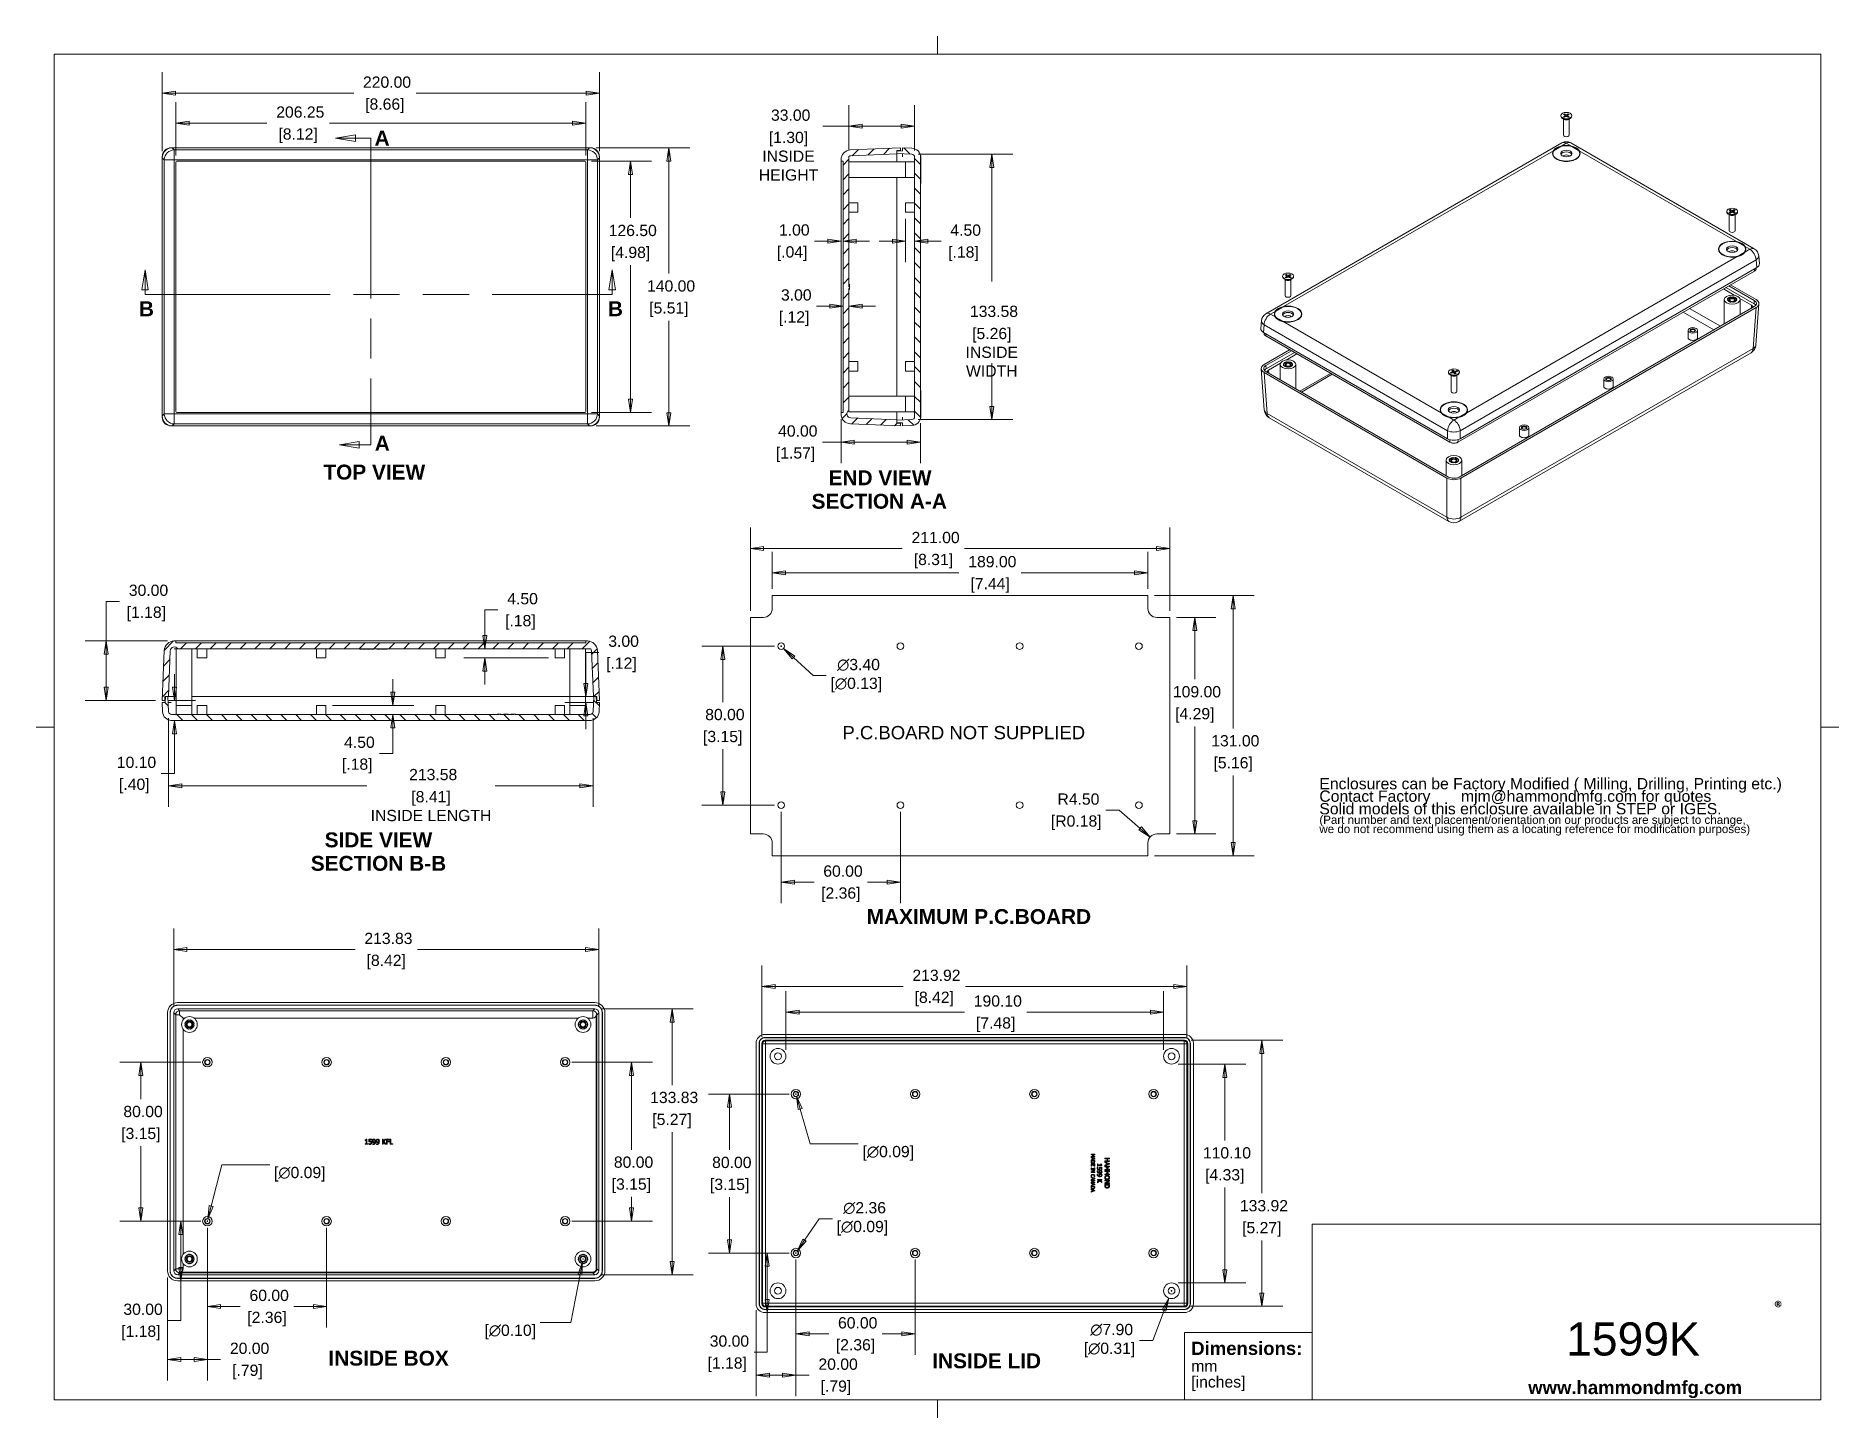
# Model space of a CAD drawing. Header units: millimetres. Extents: x 12 to 919, y 12 to 708.
import ezdxf

# ---------------------------------------------------------------- set-up
doc = ezdxf.new("R2010")
doc.units = ezdxf.units.MM
doc.header["$LTSCALE"] = 3.333333
doc.linetypes.add('DOUBLE_DASH_CHAIN', pattern=[1.2403, 0.6614, -0.0827, 0.1654, -0.0827, 0.1654, -0.0827])
for name, color, linetype, lineweight in [('Dimension (ANSI)', 7, 'Continuous', 9), ('Hatch (ANSI)', 7, 'Continuous', 9), ('Section Line (ANSI)', 7, 'DOUBLE_DASH_CHAIN', 9), ('Sketch Geometry (ANSI)', 7, 'Continuous', 9), ('Symbol (ANSI)', 7, 'Continuous', 9), ('Visible (ANSI)', 7, 'Continuous', 9), ('Visible Narrow (ANSI)', 7, 'Continuous', 9)]:
    doc.layers.add(name, color=color, linetype=linetype, lineweight=lineweight)
doc.styles.add('Label Text (ANSI)', font='arialbd.ttf')
doc.styles.add('Note Text (ANSI)', font='arial.ttf')
doc.styles.add('Text Style20', font='arial.ttf')
doc.dimstyles.new('Default - mm_inch (ANSI)', dxfattribs={"dimscale": 3.333333, "dimtxt": 1.7, "dimasz": 2, "dimexe": 3.175, "dimexo": 1, "dimgap": 0.8, "dimtad": 0, "dimtih": 1, "dimtoh": 1, "dimrnd": 1e-08, "dimzin": 4, "dimdsep": 46, "dimtxsty": 'Note Text (ANSI)', "dimblk": 'Filled-1', "dimcen": 0.09, "dimdle": 10, "dimclrd": 256, "dimclre": 256, "dimclrt": 256, "dimadec": 1, "dimazin": 0, "dimtfac": 1.176471, "dimtofl": 0, "dimtmove": 0, "dimatfit": 3, "dimfxl": 0, "dimtolj": 1, "dimtzin": 0, "dimlwd": -1, "dimlwe": -1, "dimarcsym": 0})
pattern_1 = [(45, (0, 0), (-3.741773, 3.741773), [])]
pattern_2 = [(135.0002, (0, 0), (-3.74176, -3.741787), [])]

msp = doc.modelspace()

# ---------------------------------------------------------------- texts
at = {"layer": 'Symbol (ANSI)', "char_height": 7.5, "attachment_point": 7, "style": 'Label Text (ANSI)'}
for s, insert in [('TOP VIEW', (156.6978, 484.2648)), ('END VIEW', (410.8709, 481.5141)), ('SECTION A-A', (402.3141, 469.5798)), ('SIDE VIEW', (157.3348, 299.1739)), ('SECTION B-B', (150.3521, 287.3711)), ('MAXIMUM P.C.BOARD', (430.0433, 260.5758)), ('INSIDE BOX', (159.2196, 38.3424)), ('INSIDE LID', (463.0541, 37.0024))]:
    msp.add_mtext(s, dxfattribs=dict(at, insert=insert))
at = {"layer": 'Symbol (ANSI)', "insert": (478.8795, 356.9589), "char_height": 6.666667, "width": 122.159553, "attachment_point": 5, "style": 'Note Text (ANSI)'}
msp.add_mtext('{\\fArial|b0|i0;P.C.BOARD NOT SUPPLIED}', dxfattribs=at)
at = {"layer": 'Symbol (ANSI)', "color": 5, "true_color": 0x0000ff, "insert": (657.7944, 316.4606), "char_height": 5.6666667, "width": 247.679518, "attachment_point": 4, "line_spacing_factor": 0.667579, "style": 'Note Text (ANSI)'}
msp.add_mtext('{\\H1.00001x;Enclosures can be Factory Modified ( Milling, Drilling, Printing etc.)\\PContact Factory       mjm@hammondmfg.com for quotes\\H1.48111x; \\H0.67517x;\\PSolid models of this enclosure available in STEP or IGES.\\H1.52718x; \\H0.73183x;\\P\\H0.6579x;(Part number and text placement/orientation on our products are subject to change,\\H1.71739x; \\H0.58228x;\\Pwe do not recommend using them as a locating reference for modification purposes)\\fCalibri|b0|i0|c0|p34;\\H1.4728x; \\H0.67898x;\\P\\H1.42887x; }', dxfattribs=at)

# ---------------------------------------------------------------- blocks, each defined once
blk = doc.blocks.new('Title Blocks HAMMOND')
at = {"layer": 'Sketch Geometry (ANSI)'}
for p, q in [((270, 36.2), (193.21, 36.2)), ((193.21, 36.2), (193.21, 9.64)), ((270, 9.64), (270, 36.2)), ((173.94, 9.64), (173.94, 19.84)), ((173.94, 19.84), (193.21, 19.84)), ((193.21, 19.84), (193.21, 9.64)), ((193.21, 9.64), (173.94, 9.64)), ((193.21, 9.64), (270, 9.64))]:
    blk.add_line(p, q, dxfattribs=at)
at = {"layer": 'Symbol (ANSI)', "insert": (262.96, 24.46), "char_height": 2, "attachment_point": 1, "style": 'Note Text (ANSI)'}
blk.add_mtext('\\fCalibri|b1|i0;\\H2.0000;®\\fCalibri|b1|i0;\\H21.7410;\\P', dxfattribs=at)
at = {"layer": 'Symbol (ANSI)', "insert": (174.95, 14.72), "char_height": 1.7, "width": 30.7233, "attachment_point": 4, "line_spacing_factor": 0.845197, "style": 'Note Text (ANSI)'}
blk.add_mtext('{\\fArial|b1|i0|c0|p34;\\H1.17647x;Dimensions:\\fArial|b0|i0|c0|p34;\\H0.85x;\\Pmm\\H1.23561x; \\H0.80932x;\\P[inches]\\H1.1281x; }', dxfattribs=at)
at = {"layer": 'Symbol (ANSI)', "insert": (225.81, 11.22), "char_height": 2, "width": 32.2927, "attachment_point": 4, "style": 'Note Text (ANSI)'}
blk.add_mtext('\\fArial|b1|i0;\\H2.0000;www.hammondmfg.com', dxfattribs=at)
at = {"layer": 'Symbol (ANSI)', "style": 'Text Style20'}
blk.add_attdef('<TITLE>_001', (231.53, 16.35), '', height=5, dxfattribs=at)
blk = doc.blocks.new('Borders Default Border')
at = {"layer": 'Sketch Geometry (ANSI)'}
for p, q in [((139.7, 209.55), (139.7, 212.27)), ((6.35, 107.95), (3.63, 107.95)), ((273.05, 107.95), (275.77, 107.95)), ((139.7, 6.35), (139.7, 3.63))]:
    blk.add_line(p, q, dxfattribs=at)
at = {"layer": 'Sketch Geometry (ANSI)', "flags": 128}
blk.add_lwpolyline([(6.35, 6.35), (6.35, 209.55), (273.05, 209.55), (273.05, 6.35), (6.35, 6.35)], dxfattribs=at)
blk = doc.blocks.new('2dTransSection0')
at = {"layer": 'Section Line (ANSI)', "linetype": 'Continuous'}
for p, q in [((51.85, 197.33), (48.85, 196.83)), ((51.85, 196.83), (48.85, 196.83)), ((48.85, 196.83), (51.85, 196.33)), ((51.85, 196.33), (51.85, 197.33)), ((54.17, 196.83), (51.85, 196.83)), ((54.17, 196.83), (54.17, 191.33)), ((54.17, 156.04), (54.17, 150.55)), ((52.42, 151.05), (49.42, 150.55)), ((52.42, 150.55), (49.42, 150.55)), ((49.42, 150.55), (52.42, 150.05)), ((52.42, 150.05), (52.42, 151.05)), ((54.17, 150.55), (52.42, 150.55))]:
    blk.add_line(p, q, dxfattribs=at)
at = {"layer": 'Section Line (ANSI)', "linetype": 'DOUBLE_DASH_CHAIN', "ltscale": 10.9608}
blk.add_line((54.17, 196.83), (54.17, 150.55), dxfattribs=at)
at = {"layer": 'Section Line (ANSI)', "linetype": 'Continuous', "flags": 128}
for points in [[(51.85, 197.33), (48.85, 196.83), (51.85, 196.33), (51.85, 197.33)], [(52.42, 151.05), (49.42, 150.55), (52.42, 150.05), (52.42, 151.05)]]:
    blk.add_lwpolyline(points, dxfattribs=at)
at = {"layer": 'Section Line (ANSI)'}
for points in [[(51.85, 197.33), (48.85, 196.83), (51.85, 196.33), (51.85, 197.33)], [(52.42, 151.05), (49.42, 150.55), (52.42, 150.05), (52.42, 151.05)]]:
    blk.add_solid(points, dxfattribs=at)
at = {"layer": 'Section Line (ANSI)', "char_height": 2.25, "attachment_point": 7, "style": 'Label Text (ANSI)'}
for insert in [(54.73, 195.73), (54.76, 149.66)]:
    blk.add_mtext('A', dxfattribs=dict(at, insert=insert))
blk = doc.blocks.new('2dTransSection1')
at = {"layer": 'Section Line (ANSI)', "linetype": 'Continuous'}
for p, q in [((20.08, 176.97), (19.58, 173.97)), ((20.08, 173.97), (20.08, 176.97)), ((20.58, 173.97), (20.08, 176.97)), ((90.61, 176.95), (90.11, 173.95)), ((90.61, 173.95), (90.61, 176.95)), ((91.11, 173.95), (90.61, 176.95)), ((19.58, 173.97), (20.58, 173.97)), ((20.08, 173.23), (20.08, 173.97)), ((20.08, 173.23), (27.71, 173.23)), ((82.98, 173.23), (90.61, 173.23)), ((90.11, 173.95), (91.11, 173.95)), ((90.61, 173.23), (90.61, 173.95))]:
    blk.add_line(p, q, dxfattribs=at)
at = {"layer": 'Section Line (ANSI)', "linetype": 'DOUBLE_DASH_CHAIN', "ltscale": 12.678481}
blk.add_line((20.08, 173.23), (90.61, 173.23), dxfattribs=at)
at = {"layer": 'Section Line (ANSI)', "linetype": 'Continuous', "flags": 128}
for points in [[(20.58, 173.97), (20.08, 176.97), (19.58, 173.97), (20.58, 173.97)], [(91.11, 173.95), (90.61, 176.95), (90.11, 173.95), (91.11, 173.95)]]:
    blk.add_lwpolyline(points, dxfattribs=at)
at = {"layer": 'Section Line (ANSI)'}
for points in [[(20.58, 173.97), (20.08, 176.97), (19.58, 173.97), (20.58, 173.97)], [(91.11, 173.95), (90.61, 176.95), (90.11, 173.95), (91.11, 173.95)]]:
    blk.add_solid(points, dxfattribs=at)
at = {"layer": 'Section Line (ANSI)', "char_height": 2.25, "attachment_point": 7, "style": 'Label Text (ANSI)'}
for insert in [(19.16, 169.96), (89.95, 169.97)]:
    blk.add_mtext('B', dxfattribs=dict(at, insert=insert))
blk = doc.blocks.new('Filled-1')
at = {"color": 0}
for p, q in [((0, 0), (-1, 0.15)), ((-1, 0.15), (-1, -0.15)), ((-1, 0), (0, 0)), ((-1, -0.15), (0, 0))]:
    blk.add_line(p, q, dxfattribs=at)
at = {"color": 0, "flags": 128}
blk.add_lwpolyline([(-1, -0.15), (0, 0), (-1, 0.15), (-1, -0.15)], dxfattribs=at)
at = {"color": 0}
blk.add_solid([(-1, -0.15), (0, 0), (-1, 0.15), (-1, -0.15)], dxfattribs=at)
blk = doc.blocks.new('*D13')
at = {"layer": 'Defpoints', "color": 0, "transparency": 16777216}
for p in [(75.59, 678.77), (75.59, 646.33), (295.59, 646.33)]:
    blk.add_point(p, dxfattribs=at)
at = {"layer": 'Dimension (ANSI)', "transparency": 16777216}
for p, q in [((75.59, 649.66), (75.59, 689.35)), ((295.59, 649.66), (295.59, 689.35)), ((82.26, 678.77), (171.92, 678.77)), ((288.93, 678.77), (203.28, 678.77))]:
    blk.add_line(p, q, dxfattribs=at)
at = {"layer": 'Dimension (ANSI)', "transparency": 16777216, "xscale": 6.666666666666667, "yscale": 6.666666666666667, "zscale": 6.666666666666667, "rotation": 180}
blk.add_blockref('Filled-1', (75.59, 678.77), dxfattribs=at)
at = {"layer": 'Dimension (ANSI)', "transparency": 16777216, "xscale": 6.666666666666667, "yscale": 6.666666666666667, "zscale": 6.666666666666667}
blk.add_blockref('Filled-1', (295.59, 678.77), dxfattribs=at)
at = {"layer": 'Dimension (ANSI)', "transparency": 16777216, "attachment_point": 5, "style": 'Note Text (ANSI)'}
for s, insert, char_height in [('\\A1; 220.00', (187.6, 684.33), 5.6667), ('\\A1;[8.66]', (187.6, 672.47), 5.667)]:
    blk.add_mtext(s, dxfattribs=dict(at, insert=insert, char_height=char_height))
blk = doc.blocks.new('*D14')
at = {"layer": 'Defpoints', "color": 0, "transparency": 16777216}
for p in [(290.6, 651.32), (330.52, 651.32), (290.6, 511.32)]:
    blk.add_point(p, dxfattribs=at)
at = {"layer": 'Dimension (ANSI)', "transparency": 16777216}
for p, q in [((293.93, 651.32), (341.1, 651.32)), ((330.52, 644.66), (330.52, 588.03)), ((330.52, 517.99), (330.52, 564.32)), ((293.93, 511.32), (341.1, 511.32))]:
    blk.add_line(p, q, dxfattribs=at)
at = {"layer": 'Dimension (ANSI)', "transparency": 16777216, "xscale": 6.666666666666667, "yscale": 6.666666666666667, "zscale": 6.666666666666667}
for p, rotation in [((330.52, 651.32), 90), ((330.52, 511.32), 270)]:
    blk.add_blockref('Filled-1', p, dxfattribs=dict(at, rotation=rotation))
at = {"layer": 'Dimension (ANSI)', "transparency": 16777216, "attachment_point": 5, "style": 'Note Text (ANSI)'}
for s, insert, char_height in [('\\A1; 140.00', (330.52, 581.74), 5.6667), ('\\A1;[5.51]', (330.52, 569.88), 5.667)]:
    blk.add_mtext(s, dxfattribs=dict(at, insert=insert, char_height=char_height))
blk = doc.blocks.new('*D15')
at = {"layer": 'Defpoints', "color": 0, "transparency": 16777216}
for p in [(288.22, 644.57), (288.22, 518.07), (311.24, 518.07)]:
    blk.add_point(p, dxfattribs=at)
at = {"layer": 'Dimension (ANSI)', "transparency": 16777216}
for p, q in [((291.55, 644.57), (321.82, 644.57)), ((311.24, 637.91), (311.24, 615.99)), ((311.24, 524.74), (311.24, 592.27)), ((291.55, 518.07), (321.82, 518.07))]:
    blk.add_line(p, q, dxfattribs=at)
at = {"layer": 'Dimension (ANSI)', "transparency": 16777216, "xscale": 6.666666666666667, "yscale": 6.666666666666667, "zscale": 6.666666666666667}
for p, rotation in [((311.24, 644.57), 90), ((311.24, 518.07), 270)]:
    blk.add_blockref('Filled-1', p, dxfattribs=dict(at, rotation=rotation))
at = {"layer": 'Dimension (ANSI)', "transparency": 16777216, "attachment_point": 5, "style": 'Note Text (ANSI)'}
for s, insert, char_height in [('\\A1; 126.50', (311.24, 609.69), 5.6667), ('\\A1;[4.98]', (311.24, 597.83), 5.667)]:
    blk.add_mtext(s, dxfattribs=dict(at, insert=insert, char_height=char_height))
blk = doc.blocks.new('*D16')
at = {"layer": 'Defpoints', "color": 0, "transparency": 16777216}
for p in [(82.47, 663.71), (82.47, 644.07), (288.72, 644.07)]:
    blk.add_point(p, dxfattribs=at)
at = {"layer": 'Dimension (ANSI)', "transparency": 16777216}
for p, q in [((82.47, 647.41), (82.47, 674.29)), ((288.72, 647.41), (288.72, 674.29)), ((89.14, 663.71), (128.25, 663.71)), ((282.05, 663.71), (159.68, 663.71))]:
    blk.add_line(p, q, dxfattribs=at)
at = {"layer": 'Dimension (ANSI)', "transparency": 16777216, "xscale": 6.666666666666667, "yscale": 6.666666666666667, "zscale": 6.666666666666667, "rotation": 180}
blk.add_blockref('Filled-1', (82.47, 663.71), dxfattribs=at)
at = {"layer": 'Dimension (ANSI)', "transparency": 16777216, "xscale": 6.666666666666667, "yscale": 6.666666666666667, "zscale": 6.666666666666667}
blk.add_blockref('Filled-1', (288.72, 663.71), dxfattribs=at)
at = {"layer": 'Dimension (ANSI)', "transparency": 16777216, "attachment_point": 5, "style": 'Note Text (ANSI)'}
for s, insert, char_height in [('\\A1; 206.25', (143.96, 669.27), 5.6667), ('\\A1;[8.12]', (143.96, 657.41), 5.667)]:
    blk.add_mtext(s, dxfattribs=dict(at, insert=insert, char_height=char_height))
blk = doc.blocks.new('*D17')
at = {"layer": 'Defpoints', "color": 0, "transparency": 16777216}
for p in [(454.12, 662.15), (421.12, 647), (454.12, 646.61)]:
    blk.add_point(p, dxfattribs=at)
at = {"layer": 'Dimension (ANSI)', "transparency": 16777216}
for p, q in [((421.12, 650.34), (421.12, 672.73)), ((454.12, 649.95), (454.12, 672.73)), ((421.12, 662.15), (407.91, 662.15)), ((447.46, 662.15), (427.79, 662.15))]:
    blk.add_line(p, q, dxfattribs=at)
at = {"layer": 'Dimension (ANSI)', "transparency": 16777216, "xscale": 6.666666666666667, "yscale": 6.666666666666667, "zscale": 6.666666666666667, "rotation": 180}
blk.add_blockref('Filled-1', (421.12, 662.15), dxfattribs=at)
at = {"layer": 'Dimension (ANSI)', "transparency": 16777216, "xscale": 6.666666666666667, "yscale": 6.666666666666667, "zscale": 6.666666666666667}
blk.add_blockref('Filled-1', (454.12, 662.15), dxfattribs=at)
at = {"layer": 'Dimension (ANSI)', "transparency": 16777216, "char_height": 5.6667, "attachment_point": 5, "style": 'Note Text (ANSI)'}
for s, insert in [('\\A1; \\fArial|b0|i0;\\H5.6667;33.00', (390.69, 667.71)), ('\\A1;[1.30]{\\P\\fArial|b0|i0;\\H5.6667;INSIDE\\P\\fArial|b0|i0;\\H5.6667;HEIGHT}', (390.69, 647.05))]:
    blk.add_mtext(s, dxfattribs=dict(at, insert=insert))
blk = doc.blocks.new('*D18')
at = {"layer": 'Defpoints', "color": 0, "transparency": 16777216}
for p in [(417.12, 518.07), (457.12, 516.03), (457.12, 503.2)]:
    blk.add_point(p, dxfattribs=at)
at = {"layer": 'Dimension (ANSI)', "transparency": 16777216}
for p, q in [((417.12, 514.74), (417.12, 492.62)), ((457.12, 512.7), (457.12, 492.62)), ((417.12, 503.2), (407.75, 503.2)), ((450.46, 503.2), (423.79, 503.2))]:
    blk.add_line(p, q, dxfattribs=at)
at = {"layer": 'Dimension (ANSI)', "transparency": 16777216, "xscale": 6.666666666666667, "yscale": 6.666666666666667, "zscale": 6.666666666666667, "rotation": 180}
blk.add_blockref('Filled-1', (417.12, 503.2), dxfattribs=at)
at = {"layer": 'Dimension (ANSI)', "transparency": 16777216, "xscale": 6.666666666666667, "yscale": 6.666666666666667, "zscale": 6.666666666666667}
blk.add_blockref('Filled-1', (457.12, 503.2), dxfattribs=at)
at = {"layer": 'Dimension (ANSI)', "transparency": 16777216, "char_height": 5.667, "attachment_point": 5, "style": 'Note Text (ANSI)'}
for s, insert in [('\\A1; 40.00', (394.27, 508.76)), ('\\A1;[1.57]', (394.27, 496.91))]:
    blk.add_mtext(s, dxfattribs=dict(at, insert=insert))
blk = doc.blocks.new('*D19')
at = {"layer": 'Defpoints', "color": 0, "transparency": 16777216}
for p in [(452.69, 648.11), (492.99, 648.11), (452.69, 514.53)]:
    blk.add_point(p, dxfattribs=at)
at = {"layer": 'Dimension (ANSI)', "transparency": 16777216}
for p, q in [((456.02, 648.11), (503.57, 648.11)), ((492.99, 641.44), (492.99, 583.99)), ((492.99, 521.2), (492.99, 542.86)), ((456.02, 514.53), (503.57, 514.53))]:
    blk.add_line(p, q, dxfattribs=at)
at = {"layer": 'Dimension (ANSI)', "transparency": 16777216, "xscale": 6.666666666666667, "yscale": 6.666666666666667, "zscale": 6.666666666666667}
for p, rotation in [((492.99, 648.11), 90), ((492.99, 514.53), 270)]:
    blk.add_blockref('Filled-1', p, dxfattribs=dict(at, rotation=rotation))
at = {"layer": 'Dimension (ANSI)', "transparency": 16777216, "char_height": 5.6667, "attachment_point": 5, "style": 'Note Text (ANSI)'}
for s, insert in [('\\A1; \\fArial|b0|i0;\\H5.6667;133.58', (492.99, 568.98)), ('\\A1;[5.26]{\\P\\fArial|b0|i0;\\H5.6667;INSIDE\\P\\fArial|b0|i0;\\H5.6667;WIDTH}', (492.99, 548.42))]:
    blk.add_mtext(s, dxfattribs=dict(at, insert=insert))
blk = doc.blocks.new('*D20')
at = {"layer": 'Defpoints', "color": 0, "transparency": 16777216}
for p in [(417.12, 644.07), (418.12, 644.57), (418.12, 604.37)]:
    blk.add_point(p, dxfattribs=at)
at = {"layer": 'Dimension (ANSI)', "transparency": 16777216}
for p, q in [((410.46, 604.37), (403.79, 604.37)), ((424.79, 604.37), (431.46, 604.37))]:
    blk.add_line(p, q, dxfattribs=at)
at = {"layer": 'Dimension (ANSI)', "transparency": 16777216, "xscale": 6.666666666666667, "yscale": 6.666666666666667, "zscale": 6.666666666666667}
blk.add_blockref('Filled-1', (417.12, 604.37), dxfattribs=at)
at = {"layer": 'Dimension (ANSI)', "transparency": 16777216, "xscale": 6.666666666666667, "yscale": 6.666666666666667, "zscale": 6.666666666666667, "rotation": 180}
blk.add_blockref('Filled-1', (418.12, 604.37), dxfattribs=at)
at = {"layer": 'Dimension (ANSI)', "transparency": 16777216, "char_height": 5.667, "attachment_point": 5, "style": 'Note Text (ANSI)'}
for s, insert in [('\\A1; 1.00', (392.51, 609.93)), ('\\A1;[.04]', (392.51, 598.07))]:
    blk.add_mtext(s, dxfattribs=dict(at, insert=insert))
blk = doc.blocks.new('*D21')
at = {"layer": 'Defpoints', "color": 0, "transparency": 16777216}
for p in [(418.12, 571.66), (418.12, 518.07), (421.12, 519.11)]:
    blk.add_point(p, dxfattribs=at)
at = {"layer": 'Dimension (ANSI)', "transparency": 16777216}
for p, q in [((411.46, 571.66), (404.79, 571.66)), ((427.79, 571.66), (434.46, 571.66))]:
    blk.add_line(p, q, dxfattribs=at)
at = {"layer": 'Dimension (ANSI)', "transparency": 16777216, "xscale": 6.666666666666667, "yscale": 6.666666666666667, "zscale": 6.666666666666667}
blk.add_blockref('Filled-1', (418.12, 571.66), dxfattribs=at)
at = {"layer": 'Dimension (ANSI)', "transparency": 16777216, "xscale": 6.666666666666667, "yscale": 6.666666666666667, "zscale": 6.666666666666667, "rotation": 180}
blk.add_blockref('Filled-1', (421.12, 571.66), dxfattribs=at)
at = {"layer": 'Dimension (ANSI)', "transparency": 16777216, "char_height": 5.667, "attachment_point": 5, "style": 'Note Text (ANSI)'}
for s, insert in [('\\A1; 3.00', (393.51, 577.23)), ('\\A1;[.12]', (393.51, 565.37))]:
    blk.add_mtext(s, dxfattribs=dict(at, insert=insert))
blk = doc.blocks.new('*D22')
at = {"layer": 'Defpoints', "color": 0, "transparency": 16777216}
for p in [(47.44, 403.14), (81.65, 403.14), (75.59, 373.14)]:
    blk.add_point(p, dxfattribs=at)
at = {"layer": 'Dimension (ANSI)', "transparency": 16777216}
for p, q in [((47.44, 403.14), (47.44, 423.04)), ((47.44, 423.04), (54.1, 423.04)), ((78.31, 403.14), (36.85, 403.14)), ((47.44, 379.8), (47.44, 396.47)), ((72.26, 373.14), (36.85, 373.14))]:
    blk.add_line(p, q, dxfattribs=at)
at = {"layer": 'Dimension (ANSI)', "transparency": 16777216, "xscale": 6.666666666666667, "yscale": 6.666666666666667, "zscale": 6.666666666666667}
for p, rotation in [((47.44, 403.14), 90), ((47.44, 373.14), 270)]:
    blk.add_blockref('Filled-1', p, dxfattribs=dict(at, rotation=rotation))
at = {"layer": 'Dimension (ANSI)', "transparency": 16777216, "char_height": 5.667, "attachment_point": 5, "style": 'Note Text (ANSI)'}
for s, insert in [('\\A1; 30.00', (67.59, 428.6)), ('\\A1;[1.18]', (67.59, 416.74))]:
    blk.add_mtext(s, dxfattribs=dict(at, insert=insert))
blk = doc.blocks.new('*D23')
at = {"layer": 'Defpoints', "color": 0, "transparency": 16777216}
for p in [(75.59, 373.14), (81.7, 373.14), (79.69, 363.04)]:
    blk.add_point(p, dxfattribs=at)
at = {"layer": 'Dimension (ANSI)', "transparency": 16777216}
for p, q in [((81.7, 379.8), (81.7, 386.47)), ((78.93, 373.14), (92.28, 373.14)), ((83.03, 363.04), (92.28, 363.04)), ((81.7, 356.37), (81.7, 336.46)), ((81.7, 336.46), (75.03, 336.46))]:
    blk.add_line(p, q, dxfattribs=at)
at = {"layer": 'Dimension (ANSI)', "transparency": 16777216, "xscale": 6.666666666666667, "yscale": 6.666666666666667, "zscale": 6.666666666666667}
for p, rotation in [((81.7, 373.14), 270), ((81.7, 363.04), 90)]:
    blk.add_blockref('Filled-1', p, dxfattribs=dict(at, rotation=rotation))
at = {"layer": 'Dimension (ANSI)', "transparency": 16777216, "char_height": 5.667, "attachment_point": 5, "style": 'Note Text (ANSI)'}
for s, insert in [('\\A1; 10.10', (61.55, 342.02)), ('\\A1;[.40]', (61.55, 330.16))]:
    blk.add_mtext(s, dxfattribs=dict(at, insert=insert))
blk = doc.blocks.new('*D24')
at = {"layer": 'Defpoints', "color": 0, "transparency": 16777216}
for p in [(288.68, 372.14), (293.96, 375.14), (295.59, 372.14)]:
    blk.add_point(p, dxfattribs=at)
at = {"layer": 'Dimension (ANSI)', "transparency": 16777216}
for p, q in [((288.68, 381.8), (288.68, 397.4)), ((288.68, 397.4), (295.35, 397.4)), ((290.62, 375.14), (278.1, 375.14)), ((292.26, 372.14), (278.1, 372.14)), ((288.68, 365.47), (288.68, 358.8))]:
    blk.add_line(p, q, dxfattribs=at)
at = {"layer": 'Dimension (ANSI)', "transparency": 16777216, "xscale": 6.666666666666667, "yscale": 6.666666666666667, "zscale": 6.666666666666667}
for p, rotation in [((288.68, 375.14), 270), ((288.68, 372.14), 90)]:
    blk.add_blockref('Filled-1', p, dxfattribs=dict(at, rotation=rotation))
at = {"layer": 'Dimension (ANSI)', "transparency": 16777216, "char_height": 5.667, "attachment_point": 5, "style": 'Note Text (ANSI)'}
for s, insert in [('\\A1; 3.00', (306.63, 402.97)), ('\\A1;[.12]', (306.63, 391.11))]:
    blk.add_mtext(s, dxfattribs=dict(at, insert=insert))
blk = doc.blocks.new('*D25')
at = {"layer": 'Defpoints', "color": 0, "transparency": 16777216}
for p in [(237.86, 399.14), (291.27, 399.14), (273.22, 394.64)]:
    blk.add_point(p, dxfattribs=at)
at = {"layer": 'Dimension (ANSI)', "transparency": 16777216}
for p, q in [((237.86, 405.8), (237.86, 418.8)), ((237.86, 418.8), (244.52, 418.8)), ((269.89, 394.64), (227.27, 394.64)), ((237.86, 387.97), (237.86, 381.3))]:
    blk.add_line(p, q, dxfattribs=at)
at = {"layer": 'Dimension (ANSI)', "transparency": 16777216, "xscale": 6.666666666666667, "yscale": 6.666666666666667, "zscale": 6.666666666666667}
for p, rotation in [((237.86, 399.14), 270), ((237.86, 394.64), 90)]:
    blk.add_blockref('Filled-1', p, dxfattribs=dict(at, rotation=rotation))
at = {"layer": 'Dimension (ANSI)', "transparency": 16777216, "char_height": 5.667, "attachment_point": 5, "style": 'Note Text (ANSI)'}
for s, insert in [('\\A1; 4.50', (255.8, 424.36)), ('\\A1;[.18]', (255.8, 412.5))]:
    blk.add_mtext(s, dxfattribs=dict(at, insert=insert))
blk = doc.blocks.new('*D26')
at = {"layer": 'Defpoints', "color": 0, "transparency": 16777216}
for p in [(80.3, 366.14), (157.97, 370.64), (191.65, 370.64)]:
    blk.add_point(p, dxfattribs=at)
at = {"layer": 'Dimension (ANSI)', "transparency": 16777216}
for p, q in [((191.65, 377.3), (191.65, 383.97)), ((161.3, 370.64), (202.24, 370.64)), ((191.65, 359.47), (191.65, 346.56)), ((191.65, 346.56), (184.99, 346.56))]:
    blk.add_line(p, q, dxfattribs=at)
at = {"layer": 'Dimension (ANSI)', "transparency": 16777216, "xscale": 6.666666666666667, "yscale": 6.666666666666667, "zscale": 6.666666666666667}
for p, rotation in [((191.65, 370.64), 270), ((191.65, 366.14), 90)]:
    blk.add_blockref('Filled-1', p, dxfattribs=dict(at, rotation=rotation))
at = {"layer": 'Dimension (ANSI)', "transparency": 16777216, "char_height": 5.667, "attachment_point": 5, "style": 'Note Text (ANSI)'}
for s, insert in [('\\A1; 4.50', (173.71, 352.12)), ('\\A1;[.18]', (173.71, 340.27))]:
    blk.add_mtext(s, dxfattribs=dict(at, insert=insert))
blk = doc.blocks.new('*D27')
at = {"layer": 'Defpoints', "color": 0, "transparency": 16777216}
for p in [(293.22, 218.03), (293.22, 84.2), (332.09, 84.2)]:
    blk.add_point(p, dxfattribs=at)
at = {"layer": 'Dimension (ANSI)', "transparency": 16777216}
for p, q in [((296.56, 218.03), (342.67, 218.03)), ((332.09, 211.36), (332.09, 179.67)), ((332.09, 90.87), (332.09, 155.95)), ((296.56, 84.2), (342.67, 84.2))]:
    blk.add_line(p, q, dxfattribs=at)
at = {"layer": 'Dimension (ANSI)', "transparency": 16777216, "xscale": 6.666666666666667, "yscale": 6.666666666666667, "zscale": 6.666666666666667}
for p, rotation in [((332.09, 218.03), 90), ((332.09, 84.2), 270)]:
    blk.add_blockref('Filled-1', p, dxfattribs=dict(at, rotation=rotation))
at = {"layer": 'Dimension (ANSI)', "transparency": 16777216, "attachment_point": 5, "style": 'Note Text (ANSI)'}
for s, insert, char_height in [('\\A1; 133.83', (332.09, 173.37), 5.6667), ('\\A1;[5.27]', (332.09, 161.51), 5.667)]:
    blk.add_mtext(s, dxfattribs=dict(at, insert=insert, char_height=char_height))
blk = doc.blocks.new('*D28')
at = {"layer": 'Defpoints', "color": 0, "transparency": 16777216}
for p in [(295.22, 247.84), (81.39, 216.03), (295.22, 216.03)]:
    blk.add_point(p, dxfattribs=at)
at = {"layer": 'Dimension (ANSI)', "transparency": 16777216}
for p, q in [((81.39, 219.36), (81.39, 258.42)), ((295.22, 219.36), (295.22, 258.42)), ((88.06, 247.84), (172.61, 247.84)), ((288.55, 247.84), (204, 247.84))]:
    blk.add_line(p, q, dxfattribs=at)
at = {"layer": 'Dimension (ANSI)', "transparency": 16777216, "xscale": 6.666666666666667, "yscale": 6.666666666666667, "zscale": 6.666666666666667, "rotation": 180}
blk.add_blockref('Filled-1', (81.39, 247.84), dxfattribs=at)
at = {"layer": 'Dimension (ANSI)', "transparency": 16777216, "xscale": 6.666666666666667, "yscale": 6.666666666666667, "zscale": 6.666666666666667}
blk.add_blockref('Filled-1', (295.22, 247.84), dxfattribs=at)
at = {"layer": 'Dimension (ANSI)', "transparency": 16777216, "attachment_point": 5, "style": 'Note Text (ANSI)'}
for s, insert, char_height in [('\\A1; 213.83', (188.31, 253.4), 5.6667), ('\\A1;[8.42]', (188.31, 241.54), 5.667)]:
    blk.add_mtext(s, dxfattribs=dict(at, insert=insert, char_height=char_height))
blk = doc.blocks.new('*D29')
at = {"layer": 'Defpoints', "color": 0, "transparency": 16777216}
for p in [(98.31, 191.12), (64.85, 111.12), (98.31, 111.12)]:
    blk.add_point(p, dxfattribs=at)
at = {"layer": 'Dimension (ANSI)', "transparency": 16777216}
for p, q in [((94.97, 191.12), (54.27, 191.12)), ((64.85, 184.45), (64.85, 172.59)), ((64.85, 117.78), (64.85, 148.88)), ((94.97, 111.12), (54.27, 111.12))]:
    blk.add_line(p, q, dxfattribs=at)
at = {"layer": 'Dimension (ANSI)', "transparency": 16777216, "xscale": 6.666666666666667, "yscale": 6.666666666666667, "zscale": 6.666666666666667}
for p, rotation in [((64.85, 191.12), 90), ((64.85, 111.12), 270)]:
    blk.add_blockref('Filled-1', p, dxfattribs=dict(at, rotation=rotation))
at = {"layer": 'Dimension (ANSI)', "transparency": 16777216, "char_height": 5.667, "attachment_point": 5, "style": 'Note Text (ANSI)'}
for s, insert in [('\\A1; 80.00', (64.85, 166.3)), ('\\A1;[3.15]', (64.85, 154.44))]:
    blk.add_mtext(s, dxfattribs=dict(at, insert=insert))
blk = doc.blocks.new('*D30')
at = {"layer": 'Defpoints', "color": 0, "transparency": 16777216}
for p in [(278.31, 191.12), (278.31, 111.12), (311.64, 111.12)]:
    blk.add_point(p, dxfattribs=at)
at = {"layer": 'Dimension (ANSI)', "transparency": 16777216}
for p, q in [((281.64, 191.12), (322.22, 191.12)), ((311.64, 184.45), (311.64, 147.11)), ((311.64, 117.78), (311.64, 123.39)), ((281.64, 111.12), (322.22, 111.12))]:
    blk.add_line(p, q, dxfattribs=at)
at = {"layer": 'Dimension (ANSI)', "transparency": 16777216, "xscale": 6.666666666666667, "yscale": 6.666666666666667, "zscale": 6.666666666666667}
for p, rotation in [((311.64, 191.12), 90), ((311.64, 111.12), 270)]:
    blk.add_blockref('Filled-1', p, dxfattribs=dict(at, rotation=rotation))
at = {"layer": 'Dimension (ANSI)', "transparency": 16777216, "char_height": 5.667, "attachment_point": 5, "style": 'Note Text (ANSI)'}
for s, insert in [('\\A1; 80.00', (311.64, 140.81)), ('\\A1;[3.15]', (311.64, 128.95))]:
    blk.add_mtext(s, dxfattribs=dict(at, insert=insert))
blk = doc.blocks.new('*D31')
at = {"layer": 'Defpoints', "color": 0, "transparency": 16777216}
for p in [(454.12, 646.61), (449.62, 618.95), (449.62, 604.29)]:
    blk.add_point(p, dxfattribs=at)
at = {"layer": 'Dimension (ANSI)', "transparency": 16777216}
for p, q in [((449.62, 615.61), (449.62, 593.71)), ((442.96, 604.29), (436.29, 604.29)), ((460.79, 604.29), (467.46, 604.29))]:
    blk.add_line(p, q, dxfattribs=at)
at = {"layer": 'Dimension (ANSI)', "transparency": 16777216, "xscale": 6.666666666666667, "yscale": 6.666666666666667, "zscale": 6.666666666666667}
blk.add_blockref('Filled-1', (449.62, 604.29), dxfattribs=at)
at = {"layer": 'Dimension (ANSI)', "transparency": 16777216, "xscale": 6.666666666666667, "yscale": 6.666666666666667, "zscale": 6.666666666666667, "rotation": 180}
blk.add_blockref('Filled-1', (454.12, 604.29), dxfattribs=at)
at = {"layer": 'Dimension (ANSI)', "transparency": 16777216, "char_height": 5.667, "attachment_point": 5, "style": 'Note Text (ANSI)'}
for s, insert in [('\\A1; 4.50', (478.74, 609.85)), ('\\A1;[.18]', (478.74, 597.99))]:
    blk.add_mtext(s, dxfattribs=dict(at, insert=insert))
blk = doc.blocks.new('*D32')
at = {"layer": 'Defpoints', "color": 0, "transparency": 16777216}
for p in [(98.31, 111.12), (158.31, 111.12), (98.31, 68.19)]:
    blk.add_point(p, dxfattribs=at)
at = {"layer": 'Dimension (ANSI)', "transparency": 16777216}
for p, q in [((98.31, 107.78), (98.31, 57.61)), ((158.31, 107.78), (158.31, 57.61)), ((104.97, 68.19), (114.82, 68.19)), ((151.64, 68.19), (141.79, 68.19))]:
    blk.add_line(p, q, dxfattribs=at)
at = {"layer": 'Dimension (ANSI)', "transparency": 16777216, "xscale": 6.666666666666667, "yscale": 6.666666666666667, "zscale": 6.666666666666667, "rotation": 180}
blk.add_blockref('Filled-1', (98.31, 68.19), dxfattribs=at)
at = {"layer": 'Dimension (ANSI)', "transparency": 16777216, "xscale": 6.666666666666667, "yscale": 6.666666666666667, "zscale": 6.666666666666667}
blk.add_blockref('Filled-1', (158.31, 68.19), dxfattribs=at)
at = {"layer": 'Dimension (ANSI)', "transparency": 16777216, "char_height": 5.667, "attachment_point": 5, "style": 'Note Text (ANSI)'}
for s, insert in [('\\A1; 60.00', (128.31, 73.75)), ('\\A1;[2.36]', (128.31, 61.89))]:
    blk.add_mtext(s, dxfattribs=dict(at, insert=insert))
blk = doc.blocks.new('*D33')
at = {"layer": 'Defpoints', "color": 0, "transparency": 16777216}
for p in [(591.2, 229.27), (377.28, 200.61), (591.2, 200.4)]:
    blk.add_point(p, dxfattribs=at)
at = {"layer": 'Dimension (ANSI)', "transparency": 16777216}
for p, q in [((377.28, 203.95), (377.28, 239.86)), ((591.2, 203.74), (591.2, 239.86)), ((383.94, 229.27), (448.38, 229.27)), ((584.53, 229.27), (479.7, 229.27))]:
    blk.add_line(p, q, dxfattribs=at)
at = {"layer": 'Dimension (ANSI)', "transparency": 16777216, "xscale": 6.666666666666667, "yscale": 6.666666666666667, "zscale": 6.666666666666667, "rotation": 180}
blk.add_blockref('Filled-1', (377.28, 229.27), dxfattribs=at)
at = {"layer": 'Dimension (ANSI)', "transparency": 16777216, "xscale": 6.666666666666667, "yscale": 6.666666666666667, "zscale": 6.666666666666667}
blk.add_blockref('Filled-1', (591.2, 229.27), dxfattribs=at)
at = {"layer": 'Dimension (ANSI)', "transparency": 16777216, "attachment_point": 5, "style": 'Note Text (ANSI)'}
for s, insert, char_height in [('\\A1; 213.92', (464.04, 234.83), 5.6667), ('\\A1;[8.42]', (464.04, 222.97), 5.667)]:
    blk.add_mtext(s, dxfattribs=dict(at, insert=insert, char_height=char_height))
blk = doc.blocks.new('*D34')
at = {"layer": 'Defpoints', "color": 0, "transparency": 16777216}
for p in [(589.91, 202.25), (589.7, 68.32), (628.82, 68.32)]:
    blk.add_point(p, dxfattribs=at)
at = {"layer": 'Dimension (ANSI)', "transparency": 16777216}
for p, q in [((593.24, 202.25), (639.41, 202.25)), ((628.82, 195.58), (628.82, 125.19)), ((628.82, 74.99), (628.82, 101.47)), ((593.03, 68.32), (639.41, 68.32))]:
    blk.add_line(p, q, dxfattribs=at)
at = {"layer": 'Dimension (ANSI)', "transparency": 16777216, "xscale": 6.666666666666667, "yscale": 6.666666666666667, "zscale": 6.666666666666667}
for p, rotation in [((628.82, 202.25), 90), ((628.82, 68.32), 270)]:
    blk.add_blockref('Filled-1', p, dxfattribs=dict(at, rotation=rotation))
at = {"layer": 'Dimension (ANSI)', "transparency": 16777216, "attachment_point": 5, "style": 'Note Text (ANSI)'}
for s, insert, char_height in [('\\A1; 133.92', (628.82, 118.89), 5.6667), ('\\A1;[5.27]', (628.82, 107.03), 5.667)]:
    blk.add_mtext(s, dxfattribs=dict(at, insert=insert, char_height=char_height))
blk = doc.blocks.new('*D35')
at = {"layer": 'Defpoints', "color": 0, "transparency": 16777216}
for p in [(389.36, 216.35), (389.36, 194.11), (579.46, 194.11)]:
    blk.add_point(p, dxfattribs=at)
at = {"layer": 'Dimension (ANSI)', "transparency": 16777216}
for p, q in [((389.36, 197.45), (389.36, 226.94)), ((579.46, 197.45), (579.46, 226.94)), ((396.03, 216.35), (479.24, 216.35)), ((572.79, 216.35), (510.61, 216.35))]:
    blk.add_line(p, q, dxfattribs=at)
at = {"layer": 'Dimension (ANSI)', "transparency": 16777216, "xscale": 6.666666666666667, "yscale": 6.666666666666667, "zscale": 6.666666666666667, "rotation": 180}
blk.add_blockref('Filled-1', (389.36, 216.35), dxfattribs=at)
at = {"layer": 'Dimension (ANSI)', "transparency": 16777216, "xscale": 6.666666666666667, "yscale": 6.666666666666667, "zscale": 6.666666666666667}
blk.add_blockref('Filled-1', (579.46, 216.35), dxfattribs=at)
at = {"layer": 'Dimension (ANSI)', "transparency": 16777216, "attachment_point": 5, "style": 'Note Text (ANSI)'}
for s, insert, char_height in [('\\A1; 190.10', (494.92, 221.91), 5.6667), ('\\A1;[7.48]', (494.92, 210.05), 5.667)]:
    blk.add_mtext(s, dxfattribs=dict(at, insert=insert, char_height=char_height))
blk = doc.blocks.new('*D36')
at = {"layer": 'Defpoints', "color": 0, "transparency": 16777216}
for p in [(583.41, 190.16), (583.41, 80.06), (610.2, 80.06)]:
    blk.add_point(p, dxfattribs=at)
at = {"layer": 'Dimension (ANSI)', "transparency": 16777216}
for p, q in [((586.74, 190.16), (620.78, 190.16)), ((610.2, 183.5), (610.2, 151.78)), ((610.2, 86.73), (610.2, 128.07)), ((586.74, 80.06), (620.78, 80.06))]:
    blk.add_line(p, q, dxfattribs=at)
at = {"layer": 'Dimension (ANSI)', "transparency": 16777216, "xscale": 6.666666666666667, "yscale": 6.666666666666667, "zscale": 6.666666666666667}
for p, rotation in [((610.2, 190.16), 90), ((610.2, 80.06), 270)]:
    blk.add_blockref('Filled-1', p, dxfattribs=dict(at, rotation=rotation))
at = {"layer": 'Dimension (ANSI)', "transparency": 16777216, "attachment_point": 5, "style": 'Note Text (ANSI)'}
for s, insert, char_height in [('\\A1; 110.10', (610.2, 145.48), 5.6667), ('\\A1;[4.33]', (610.2, 133.63), 5.667)]:
    blk.add_mtext(s, dxfattribs=dict(at, insert=insert, char_height=char_height))
blk = doc.blocks.new('*D37')
at = {"layer": 'Defpoints', "color": 0, "transparency": 16777216}
for p in [(361.08, 175.11), (394.41, 175.11), (394.41, 95.11)]:
    blk.add_point(p, dxfattribs=at)
at = {"layer": 'Dimension (ANSI)', "transparency": 16777216}
for p, q in [((391.08, 175.11), (350.49, 175.11)), ((361.08, 168.45), (361.08, 146.97)), ((361.08, 101.78), (361.08, 123.26)), ((391.08, 95.11), (350.49, 95.11))]:
    blk.add_line(p, q, dxfattribs=at)
at = {"layer": 'Dimension (ANSI)', "transparency": 16777216, "xscale": 6.666666666666667, "yscale": 6.666666666666667, "zscale": 6.666666666666667}
for p, rotation in [((361.08, 175.11), 90), ((361.08, 95.11), 270)]:
    blk.add_blockref('Filled-1', p, dxfattribs=dict(at, rotation=rotation))
at = {"layer": 'Dimension (ANSI)', "transparency": 16777216, "char_height": 5.667, "attachment_point": 5, "style": 'Note Text (ANSI)'}
for s, insert in [('\\A1; 80.00', (361.08, 140.67)), ('\\A1;[3.15]', (361.08, 128.82))]:
    blk.add_mtext(s, dxfattribs=dict(at, insert=insert))
blk = doc.blocks.new('*D38')
at = {"layer": 'Defpoints', "color": 0, "transparency": 16777216}
for p in [(394.41, 95.11), (454.41, 95.11), (454.41, 54.38)]:
    blk.add_point(p, dxfattribs=at)
at = {"layer": 'Dimension (ANSI)', "transparency": 16777216}
for p, q in [((394.41, 91.78), (394.41, 43.8)), ((454.41, 91.78), (454.41, 43.8)), ((401.08, 54.38), (410.93, 54.38)), ((447.74, 54.38), (437.89, 54.38))]:
    blk.add_line(p, q, dxfattribs=at)
at = {"layer": 'Dimension (ANSI)', "transparency": 16777216, "xscale": 6.666666666666667, "yscale": 6.666666666666667, "zscale": 6.666666666666667, "rotation": 180}
blk.add_blockref('Filled-1', (394.41, 54.38), dxfattribs=at)
at = {"layer": 'Dimension (ANSI)', "transparency": 16777216, "xscale": 6.666666666666667, "yscale": 6.666666666666667, "zscale": 6.666666666666667}
blk.add_blockref('Filled-1', (454.41, 54.38), dxfattribs=at)
at = {"layer": 'Dimension (ANSI)', "transparency": 16777216, "char_height": 5.667, "attachment_point": 5, "style": 'Note Text (ANSI)'}
for s, insert in [('\\A1; 60.00', (424.41, 59.94)), ('\\A1;[2.36]', (424.41, 48.08))]:
    blk.add_mtext(s, dxfattribs=dict(at, insert=insert))
blk = doc.blocks.new('*D39')
at = {"layer": 'Defpoints', "color": 0, "transparency": 16777216}
for p in [(393.75, 94.14), (395.07, 96.09)]:
    blk.add_point(p, dxfattribs=at)
at = {"layer": 'Dimension (ANSI)', "transparency": 16777216}
for p, q in [((406.09, 112.33), (398.82, 101.61)), ((412.76, 112.33), (406.09, 112.33)), ((394.11, 95.11), (394.71, 95.11)), ((394.41, 94.81), (394.41, 95.41))]:
    blk.add_line(p, q, dxfattribs=at)
at = {"layer": 'Dimension (ANSI)', "transparency": 16777216, "xscale": 6.666666666666667, "yscale": 6.666666666666667, "zscale": 6.666666666666667, "rotation": 235.8419980700288}
blk.add_blockref('Filled-1', (395.07, 96.09), dxfattribs=at)
at = {"layer": 'Dimension (ANSI)', "transparency": 16777216, "insert": (427.88, 112.33), "char_height": 5.667, "attachment_point": 5, "style": 'Note Text (ANSI)'}
blk.add_mtext('\\A1; ∅2.36\\P[∅0.09]', dxfattribs=at)
blk = doc.blocks.new('*D40')
at = {"layer": 'Defpoints', "color": 0, "transparency": 16777216}
for p in [(584.8, 79.81), (582.02, 72.42)]:
    blk.add_point(p, dxfattribs=at)
at = {"layer": 'Dimension (ANSI)', "transparency": 16777216}
for p, q in [((583.11, 76.11), (583.71, 76.11)), ((583.41, 75.81), (583.41, 76.41)), ((574, 51.04), (579.68, 66.17)), ((567.34, 51.04), (574, 51.04))]:
    blk.add_line(p, q, dxfattribs=at)
at = {"layer": 'Dimension (ANSI)', "transparency": 16777216, "xscale": 6.666666666666667, "yscale": 6.666666666666667, "zscale": 6.666666666666667, "rotation": 69.44267027324868}
blk.add_blockref('Filled-1', (582.02, 72.42), dxfattribs=at)
at = {"layer": 'Dimension (ANSI)', "transparency": 16777216, "insert": (552.21, 51.04), "char_height": 5.667, "attachment_point": 5, "style": 'Note Text (ANSI)'}
blk.add_mtext('\\A1; ∅7.90\\P[∅0.31]', dxfattribs=at)
blk = doc.blocks.new('*D41')
at = {"layer": 'Defpoints', "color": 0, "transparency": 16777216}
for p in [(394.08, 176.25), (394.74, 173.98)]:
    blk.add_point(p, dxfattribs=at)
at = {"layer": 'Dimension (ANSI)', "transparency": 16777216}
for p, q in [((394.11, 175.11), (394.71, 175.11)), ((394.41, 174.81), (394.41, 175.41)), ((401.64, 150.04), (396.58, 167.57)), ((425.78, 150.04), (401.64, 150.04))]:
    blk.add_line(p, q, dxfattribs=at)
at = {"layer": 'Dimension (ANSI)', "transparency": 16777216, "xscale": 6.666666666666667, "yscale": 6.666666666666667, "zscale": 6.666666666666667, "rotation": 106.0862048814355}
blk.add_blockref('Filled-1', (394.74, 173.98), dxfattribs=at)
at = {"layer": 'Dimension (ANSI)', "transparency": 16777216, "insert": (440.91, 150.04), "char_height": 5.667, "attachment_point": 5, "style": 'Note Text (ANSI)'}
blk.add_mtext('\\A1; \\P[∅0.09]', dxfattribs=at)
blk = doc.blocks.new('*D42')
at = {"layer": 'Defpoints', "color": 0, "transparency": 16777216}
for p in [(98.02, 109.97), (98.6, 112.26)]:
    blk.add_point(p, dxfattribs=at)
at = {"layer": 'Dimension (ANSI)', "transparency": 16777216}
for p, q in [((105.53, 139.51), (100.24, 118.72)), ((129.68, 139.51), (105.53, 139.51)), ((98.01, 111.12), (98.61, 111.12)), ((98.31, 110.82), (98.31, 111.42))]:
    blk.add_line(p, q, dxfattribs=at)
at = {"layer": 'Dimension (ANSI)', "transparency": 16777216, "xscale": 6.666666666666667, "yscale": 6.666666666666667, "zscale": 6.666666666666667, "rotation": 255.7218412924732}
blk.add_blockref('Filled-1', (98.6, 112.26), dxfattribs=at)
at = {"layer": 'Dimension (ANSI)', "transparency": 16777216, "insert": (144.8, 139.51), "char_height": 5.667, "attachment_point": 5, "style": 'Note Text (ANSI)'}
blk.add_mtext('\\A1; \\P[∅0.09]', dxfattribs=at)
blk = doc.blocks.new('*D43')
at = {"layer": 'Defpoints', "color": 0, "transparency": 16777216}
for p in [(582.51, 449.59), (371.51, 415), (582.51, 415)]:
    blk.add_point(p, dxfattribs=at)
at = {"layer": 'Dimension (ANSI)', "transparency": 16777216}
for p, q in [((371.51, 418.33), (371.51, 460.17)), ((582.51, 418.33), (582.51, 460.17)), ((378.18, 449.59), (447.93, 449.59)), ((575.84, 449.59), (479.3, 449.59))]:
    blk.add_line(p, q, dxfattribs=at)
at = {"layer": 'Dimension (ANSI)', "transparency": 16777216, "xscale": 6.666666666666667, "yscale": 6.666666666666667, "zscale": 6.666666666666667, "rotation": 180}
blk.add_blockref('Filled-1', (371.51, 449.59), dxfattribs=at)
at = {"layer": 'Dimension (ANSI)', "transparency": 16777216, "xscale": 6.666666666666667, "yscale": 6.666666666666667, "zscale": 6.666666666666667}
blk.add_blockref('Filled-1', (582.51, 449.59), dxfattribs=at)
at = {"layer": 'Dimension (ANSI)', "transparency": 16777216, "attachment_point": 5, "style": 'Note Text (ANSI)'}
for s, insert, char_height in [('\\A1; 211.00', (463.61, 455.15), 5.6667), ('\\A1;[8.31]', (463.61, 443.29), 5.667)]:
    blk.add_mtext(s, dxfattribs=dict(at, insert=insert, char_height=char_height))
blk = doc.blocks.new('*D44')
at = {"layer": 'Defpoints', "color": 0, "transparency": 16777216}
for p in [(571.51, 426), (571.51, 295), (614.41, 295)]:
    blk.add_point(p, dxfattribs=at)
at = {"layer": 'Dimension (ANSI)', "transparency": 16777216}
for p, q in [((574.84, 426), (624.99, 426)), ((614.41, 419.33), (614.41, 359.16)), ((614.41, 301.67), (614.41, 335.44)), ((574.84, 295), (624.99, 295))]:
    blk.add_line(p, q, dxfattribs=at)
at = {"layer": 'Dimension (ANSI)', "transparency": 16777216, "xscale": 6.666666666666667, "yscale": 6.666666666666667, "zscale": 6.666666666666667}
for p, rotation in [((614.41, 426), 90), ((614.41, 295), 270)]:
    blk.add_blockref('Filled-1', p, dxfattribs=dict(at, rotation=rotation))
at = {"layer": 'Dimension (ANSI)', "transparency": 16777216, "attachment_point": 5, "style": 'Note Text (ANSI)'}
for s, insert, char_height in [('\\A1; 131.00', (614.41, 352.86), 5.6667), ('\\A1;[5.16]', (614.41, 341), 5.667)]:
    blk.add_mtext(s, dxfattribs=dict(at, insert=insert, char_height=char_height))
blk = doc.blocks.new('*D45')
at = {"layer": 'Defpoints', "color": 0, "transparency": 16777216}
for p in [(572.61, 304.45), (576.01, 301.5)]:
    blk.add_point(p, dxfattribs=at)
at = {"layer": 'Dimension (ANSI)', "transparency": 16777216}
for p, q in [((550.39, 317.97), (557.05, 317.97)), ((557.05, 317.97), (567.58, 308.82))]:
    blk.add_line(p, q, dxfattribs=at)
at = {"layer": 'Dimension (ANSI)', "transparency": 16777216, "xscale": 6.666666666666667, "yscale": 6.666666666666667, "zscale": 6.666666666666667, "rotation": 319.0191468112881}
blk.add_blockref('Filled-1', (572.61, 304.45), dxfattribs=at)
at = {"layer": 'Dimension (ANSI)', "transparency": 16777216, "attachment_point": 5, "style": 'Note Text (ANSI)'}
for s, insert, char_height in [('\\A1; R4.50', (535.48, 323.53), 5.667), ('\\A1;[R0.18]', (535.48, 311.67), 5.6667)]:
    blk.add_mtext(s, dxfattribs=dict(at, insert=insert, char_height=char_height))
blk = doc.blocks.new('*D46')
at = {"layer": 'Defpoints', "color": 0, "transparency": 16777216}
for p in [(387.01, 320.5), (447.01, 320.5), (447.01, 281.72)]:
    blk.add_point(p, dxfattribs=at)
at = {"layer": 'Dimension (ANSI)', "transparency": 16777216}
for p, q in [((387.01, 317.17), (387.01, 271.14)), ((447.01, 317.17), (447.01, 271.14)), ((393.68, 281.72), (403.53, 281.72)), ((440.34, 281.72), (430.49, 281.72))]:
    blk.add_line(p, q, dxfattribs=at)
at = {"layer": 'Dimension (ANSI)', "transparency": 16777216, "xscale": 6.666666666666667, "yscale": 6.666666666666667, "zscale": 6.666666666666667, "rotation": 180}
blk.add_blockref('Filled-1', (387.01, 281.72), dxfattribs=at)
at = {"layer": 'Dimension (ANSI)', "transparency": 16777216, "xscale": 6.666666666666667, "yscale": 6.666666666666667, "zscale": 6.666666666666667}
blk.add_blockref('Filled-1', (447.01, 281.72), dxfattribs=at)
at = {"layer": 'Dimension (ANSI)', "transparency": 16777216, "char_height": 5.667, "attachment_point": 5, "style": 'Note Text (ANSI)'}
for s, insert in [('\\A1; 60.00', (417.01, 287.28)), ('\\A1;[2.36]', (417.01, 275.42))]:
    blk.add_mtext(s, dxfattribs=dict(at, insert=insert))
blk = doc.blocks.new('*D47')
at = {"layer": 'Defpoints', "color": 0, "transparency": 16777216}
for p in [(582.51, 415), (595.12, 415), (582.51, 306)]:
    blk.add_point(p, dxfattribs=at)
at = {"layer": 'Dimension (ANSI)', "transparency": 16777216}
for p, q in [((585.84, 415), (605.71, 415)), ((595.12, 408.33), (595.12, 383.83)), ((595.12, 312.67), (595.12, 360.12)), ((585.84, 306), (605.71, 306))]:
    blk.add_line(p, q, dxfattribs=at)
at = {"layer": 'Dimension (ANSI)', "transparency": 16777216, "xscale": 6.666666666666667, "yscale": 6.666666666666667, "zscale": 6.666666666666667}
for p, rotation in [((595.12, 415), 90), ((595.12, 306), 270)]:
    blk.add_blockref('Filled-1', p, dxfattribs=dict(at, rotation=rotation))
at = {"layer": 'Dimension (ANSI)', "transparency": 16777216, "attachment_point": 5, "style": 'Note Text (ANSI)'}
for s, insert, char_height in [('\\A1; 109.00', (595.12, 377.54), 5.6667), ('\\A1;[4.29]', (595.12, 365.68), 5.667)]:
    blk.add_mtext(s, dxfattribs=dict(at, insert=insert, char_height=char_height))
blk = doc.blocks.new('*D48')
at = {"layer": 'Defpoints', "color": 0, "transparency": 16777216}
for p in [(385.76, 401.65), (388.26, 399.35)]:
    blk.add_point(p, dxfattribs=at)
at = {"layer": 'Dimension (ANSI)', "transparency": 16777216}
for p, q in [((386.71, 400.5), (387.31, 400.5)), ((387.01, 400.2), (387.01, 400.8)), ((403.03, 385.69), (393.15, 394.82)), ((409.7, 385.69), (403.03, 385.69))]:
    blk.add_line(p, q, dxfattribs=at)
at = {"layer": 'Dimension (ANSI)', "transparency": 16777216, "xscale": 6.666666666666667, "yscale": 6.666666666666667, "zscale": 6.666666666666667, "rotation": 137.2396508692441}
blk.add_blockref('Filled-1', (388.26, 399.35), dxfattribs=at)
at = {"layer": 'Dimension (ANSI)', "transparency": 16777216, "insert": (424.82, 385.69), "char_height": 5.667, "attachment_point": 5, "style": 'Note Text (ANSI)'}
blk.add_mtext('\\A1; ∅3.40\\P[∅0.13]', dxfattribs=at)
blk = doc.blocks.new('*D49')
at = {"layer": 'Defpoints', "color": 0, "transparency": 16777216}
for p in [(78.81, 367.57), (292.38, 367.57), (292.38, 330.3)]:
    blk.add_point(p, dxfattribs=at)
at = {"layer": 'Dimension (ANSI)', "transparency": 16777216}
for p, q in [((78.81, 364.23), (78.81, 319.72)), ((292.38, 364.23), (292.38, 319.72)), ((85.47, 330.3), (178.5, 330.3)), ((285.72, 330.3), (243.16, 330.3))]:
    blk.add_line(p, q, dxfattribs=at)
at = {"layer": 'Dimension (ANSI)', "transparency": 16777216, "xscale": 6.666666666666667, "yscale": 6.666666666666667, "zscale": 6.666666666666667, "rotation": 180}
blk.add_blockref('Filled-1', (78.81, 330.3), dxfattribs=at)
at = {"layer": 'Dimension (ANSI)', "transparency": 16777216, "xscale": 6.666666666666667, "yscale": 6.666666666666667, "zscale": 6.666666666666667}
blk.add_blockref('Filled-1', (292.38, 330.3), dxfattribs=at)
at = {"layer": 'Dimension (ANSI)', "transparency": 16777216, "char_height": 5.6667, "attachment_point": 5, "style": 'Note Text (ANSI)'}
for s, insert in [('\\A1; \\fArial|b0|i0;\\H5.6667;213.58', (210.83, 335.86)), ('\\A1;[8.41]{\\P\\fArial|b0|i0;\\H5.6667;INSIDE LENGTH}', (210.83, 319.97))]:
    blk.add_mtext(s, dxfattribs=dict(at, insert=insert))
blk = doc.blocks.new('*D50')
at = {"layer": 'Defpoints', "color": 0, "transparency": 16777216}
for p in [(287.07, 90.91), (287.54, 93.33)]:
    blk.add_point(p, dxfattribs=at)
at = {"layer": 'Dimension (ANSI)', "transparency": 16777216}
for p, q in [((287.01, 92.12), (287.61, 92.12)), ((287.31, 91.82), (287.31, 92.42)), ((281.16, 60.11), (285.82, 84.36)), ((265.81, 60.11), (281.16, 60.11))]:
    blk.add_line(p, q, dxfattribs=at)
at = {"layer": 'Dimension (ANSI)', "transparency": 16777216, "xscale": 6.666666666666667, "yscale": 6.666666666666667, "zscale": 6.666666666666667, "rotation": 79.12481242892491}
blk.add_blockref('Filled-1', (287.07, 90.91), dxfattribs=at)
at = {"layer": 'Dimension (ANSI)', "transparency": 16777216, "insert": (250.69, 60.11), "char_height": 5.667, "attachment_point": 5, "style": 'Note Text (ANSI)'}
blk.add_mtext('\\A1; \\P[∅0.10]', dxfattribs=at)
blk = doc.blocks.new('*D51')
at = {"layer": 'Defpoints', "color": 0, "transparency": 16777216}
for p in [(571.51, 437.44), (382.51, 426), (571.51, 426)]:
    blk.add_point(p, dxfattribs=at)
at = {"layer": 'Dimension (ANSI)', "transparency": 16777216}
for p, q in [((382.51, 429.33), (382.51, 448.02)), ((571.51, 429.33), (571.51, 448.02)), ((389.18, 437.44), (476.48, 437.44)), ((564.84, 437.44), (507.84, 437.44))]:
    blk.add_line(p, q, dxfattribs=at)
at = {"layer": 'Dimension (ANSI)', "transparency": 16777216, "xscale": 6.666666666666667, "yscale": 6.666666666666667, "zscale": 6.666666666666667, "rotation": 180}
blk.add_blockref('Filled-1', (382.51, 437.44), dxfattribs=at)
at = {"layer": 'Dimension (ANSI)', "transparency": 16777216, "xscale": 6.666666666666667, "yscale": 6.666666666666667, "zscale": 6.666666666666667}
blk.add_blockref('Filled-1', (571.51, 437.44), dxfattribs=at)
at = {"layer": 'Dimension (ANSI)', "transparency": 16777216, "attachment_point": 5, "style": 'Note Text (ANSI)'}
for s, insert, char_height in [('\\A1; 189.00', (492.16, 443), 5.6667), ('\\A1;[7.44]', (492.16, 431.15), 5.667)]:
    blk.add_mtext(s, dxfattribs=dict(at, insert=insert, char_height=char_height))
blk = doc.blocks.new('*D52')
at = {"layer": 'Defpoints', "color": 0, "transparency": 16777216}
for p in [(357.59, 400.5), (387.01, 400.5), (387.01, 320.5)]:
    blk.add_point(p, dxfattribs=at)
at = {"layer": 'Dimension (ANSI)', "transparency": 16777216}
for p, q in [((383.68, 400.5), (347.01, 400.5)), ((357.59, 393.83), (357.59, 372.36)), ((357.59, 327.17), (357.59, 348.64)), ((383.68, 320.5), (347.01, 320.5))]:
    blk.add_line(p, q, dxfattribs=at)
at = {"layer": 'Dimension (ANSI)', "transparency": 16777216, "xscale": 6.666666666666667, "yscale": 6.666666666666667, "zscale": 6.666666666666667}
for p, rotation in [((357.59, 400.5), 90), ((357.59, 320.5), 270)]:
    blk.add_blockref('Filled-1', p, dxfattribs=dict(at, rotation=rotation))
at = {"layer": 'Dimension (ANSI)', "transparency": 16777216, "char_height": 5.667, "attachment_point": 5, "style": 'Note Text (ANSI)'}
for s, insert in [('\\A1; 80.00', (357.59, 366.06)), ('\\A1;[3.15]', (357.59, 354.2))]:
    blk.add_mtext(s, dxfattribs=dict(at, insert=insert))
blk = doc.blocks.new('*D53')
at = {"layer": 'Defpoints', "color": 0, "transparency": 16777216}
for p in [(98.31, 111.12), (78.31, 86.11), (98.31, 41.56)]:
    blk.add_point(p, dxfattribs=at)
at = {"layer": 'Dimension (ANSI)', "transparency": 16777216}
for p, q in [((98.31, 107.78), (98.31, 30.97)), ((78.31, 82.78), (78.31, 30.97)), ((84.97, 41.56), (91.64, 41.56)), ((98.31, 41.56), (104.97, 41.56))]:
    blk.add_line(p, q, dxfattribs=at)
at = {"layer": 'Dimension (ANSI)', "transparency": 16777216, "xscale": 6.666666666666667, "yscale": 6.666666666666667, "zscale": 6.666666666666667, "rotation": 180}
blk.add_blockref('Filled-1', (78.31, 41.56), dxfattribs=at)
at = {"layer": 'Dimension (ANSI)', "transparency": 16777216, "xscale": 6.666666666666667, "yscale": 6.666666666666667, "zscale": 6.666666666666667}
blk.add_blockref('Filled-1', (98.31, 41.56), dxfattribs=at)
at = {"layer": 'Dimension (ANSI)', "transparency": 16777216, "char_height": 5.667, "attachment_point": 5, "style": 'Note Text (ANSI)'}
for s, insert in [('\\A1; 20.00', (118.46, 47.12)), ('\\A1;[.79]', (118.46, 35.26))]:
    blk.add_mtext(s, dxfattribs=dict(at, insert=insert))
blk = doc.blocks.new('*D54')
at = {"layer": 'Defpoints', "color": 0, "transparency": 16777216}
for p in [(85, 111.12), (98.31, 111.12), (83.3, 81.12)]:
    blk.add_point(p, dxfattribs=at)
at = {"layer": 'Dimension (ANSI)', "transparency": 16777216}
for p, q in [((94.97, 111.12), (74.42, 111.12)), ((85, 104.45), (85, 87.78)), ((85, 81.12), (85, 61.21)), ((86.64, 81.12), (95.59, 81.12)), ((85, 61.21), (78.34, 61.21))]:
    blk.add_line(p, q, dxfattribs=at)
at = {"layer": 'Dimension (ANSI)', "transparency": 16777216, "xscale": 6.666666666666667, "yscale": 6.666666666666667, "zscale": 6.666666666666667}
for p, rotation in [((85, 111.12), 90), ((85, 81.12), 270)]:
    blk.add_blockref('Filled-1', p, dxfattribs=dict(at, rotation=rotation))
at = {"layer": 'Dimension (ANSI)', "transparency": 16777216, "char_height": 5.667, "attachment_point": 5, "style": 'Note Text (ANSI)'}
for s, insert in [('\\A1; 30.00', (64.85, 66.77)), ('\\A1;[1.18]', (64.85, 54.91))]:
    blk.add_mtext(s, dxfattribs=dict(at, insert=insert))
blk = doc.blocks.new('*D55')
at = {"layer": 'Defpoints', "color": 0, "transparency": 16777216}
for p in [(394.41, 95.11), (374.41, 69.61), (394.41, 33.59)]:
    blk.add_point(p, dxfattribs=at)
at = {"layer": 'Dimension (ANSI)', "transparency": 16777216}
for p, q in [((394.41, 91.78), (394.41, 23)), ((374.41, 66.28), (374.41, 23)), ((381.08, 33.59), (387.74, 33.59)), ((394.41, 33.59), (401.08, 33.59))]:
    blk.add_line(p, q, dxfattribs=at)
at = {"layer": 'Dimension (ANSI)', "transparency": 16777216, "xscale": 6.666666666666667, "yscale": 6.666666666666667, "zscale": 6.666666666666667, "rotation": 180}
blk.add_blockref('Filled-1', (374.41, 33.59), dxfattribs=at)
at = {"layer": 'Dimension (ANSI)', "transparency": 16777216, "xscale": 6.666666666666667, "yscale": 6.666666666666667, "zscale": 6.666666666666667}
blk.add_blockref('Filled-1', (394.41, 33.59), dxfattribs=at)
at = {"layer": 'Dimension (ANSI)', "transparency": 16777216, "char_height": 5.667, "attachment_point": 5, "style": 'Note Text (ANSI)'}
for s, insert in [('\\A1; 20.00', (414.56, 39.15)), ('\\A1;[.79]', (414.56, 27.29))]:
    blk.add_mtext(s, dxfattribs=dict(at, insert=insert))
blk = doc.blocks.new('*D56')
at = {"layer": 'Defpoints', "color": 0, "transparency": 16777216}
for p in [(380.03, 95.11), (394.41, 95.11), (378.9, 65.11)]:
    blk.add_point(p, dxfattribs=at)
at = {"layer": 'Dimension (ANSI)', "transparency": 16777216}
for p, q in [((391.08, 95.11), (369.45, 95.11)), ((380.03, 88.45), (380.03, 71.78)), ((380.03, 65.11), (380.03, 45.21)), ((382.24, 65.11), (390.61, 65.11)), ((380.03, 45.21), (373.36, 45.21))]:
    blk.add_line(p, q, dxfattribs=at)
at = {"layer": 'Dimension (ANSI)', "transparency": 16777216, "xscale": 6.666666666666667, "yscale": 6.666666666666667, "zscale": 6.666666666666667}
for p, rotation in [((380.03, 95.11), 90), ((380.03, 65.11), 270)]:
    blk.add_blockref('Filled-1', p, dxfattribs=dict(at, rotation=rotation))
at = {"layer": 'Dimension (ANSI)', "transparency": 16777216, "char_height": 5.667, "attachment_point": 5, "style": 'Note Text (ANSI)'}
for s, insert in [('\\A1; 30.00', (359.88, 50.77)), ('\\A1;[1.18]', (359.88, 38.91))]:
    blk.add_mtext(s, dxfattribs=dict(at, insert=insert))

# ---------------------------------------------------------------- dimensions: what is measured, and where the dimension line sits
at = {"layer": 'Dimension (ANSI)'}
for base, p1, p2, angle, text, override, picture, middle in [((75.5948, 678.7686), (295.5948, 646.3266), (75.5948, 646.3266), 180, ' <>\\X[8.66]', {"dimgap": 0.8, "dimtih": 0, "dimtoh": 0, "dimdec": 2, "dimpost": '\\X', "dimtol": 0, "dimlim": 0, "dimtp": 0, "dimtm": 0, "dimtdec": 2, "dimatfit": 1}, '*D13', (187.6014, 678.7686)), ((82.4698, 663.7114), (288.7198, 644.0722), (82.4698, 644.0722), 180, ' <>\\X[8.12]', {"dimgap": 0.8, "dimtih": 0, "dimtoh": 0, "dimdec": 2, "dimpost": '\\X', "dimtol": 0, "dimlim": 0, "dimtp": 0, "dimtm": 0, "dimtdec": 2, "dimatfit": 1}, '*D16', (143.9611, 663.7114)), ((454.1217, 662.1498), (421.1217, 647.002), (454.1217, 646.6132), 180, ' \\fArial|b0|i0;\\H5.6667;<>\\X[1.30]{\\P\\fArial|b0|i0;\\H5.6667;INSIDE\\P\\fArial|b0|i0;\\H5.6667;HEIGHT}', {"dimgap": 0.8, "dimtih": 0, "dimtoh": 0, "dimdec": 2, "dimpost": '\\X', "dimtol": 0, "dimlim": 0, "dimtp": 0, "dimtm": 0, "dimtdec": 2, "dimatfit": 2}, '*D17', (390.6861, 662.1498)), ((311.2397, 518.0722), (288.2198, 644.5722), (288.2198, 518.0722), 90, ' <>\\X[4.98]', {"dimgap": 0.8, "dimdec": 2, "dimpost": '\\X', "dimtol": 0, "dimlim": 0, "dimtp": 0, "dimtm": 0, "dimtdec": 2, "dimatfit": 1}, '*D15', (311.2397, 604.1279)), ((330.5169, 651.3222), (290.5992, 511.3222), (290.5992, 651.3222), 90, ' <>\\X[5.51]', {"dimgap": 0.8, "dimdec": 2, "dimpost": '\\X', "dimtol": 0, "dimlim": 0, "dimtp": 0, "dimtm": 0, "dimtdec": 2, "dimatfit": 1}, '*D14', (330.5169, 576.1756)), ((418.1217, 604.3669), (417.1217, 644.0722), (418.1217, 644.5722), 180, ' <>\\X[.04]', {"dimgap": 0.8, "dimtih": 0, "dimtoh": 0, "dimdec": 2, "dimpost": '\\X', "dimse1": 1, "dimse2": 1, "dimtol": 0, "dimlim": 0, "dimtp": 0, "dimtm": 0, "dimtdec": 2, "dimatfit": 1}, '*D20', (392.5077, 604.3669)), ((449.6217, 604.2923), (454.1217, 646.6132), (449.6217, 618.9472), 180, ' <>\\X[.18]', {"dimgap": 0.8, "dimtih": 0, "dimtoh": 0, "dimdec": 2, "dimpost": '\\X', "dimse1": 1, "dimtol": 0, "dimlim": 0, "dimtp": 0, "dimtm": 0, "dimtdec": 2, "dimatfit": 1}, '*D31', (478.7357, 604.2923)), ((492.99, 648.1117), (452.6897, 514.5327), (452.6897, 648.1117), 90, ' \\fArial|b0|i0;\\H5.6667;<>\\X[5.26]{\\P\\fArial|b0|i0;\\H5.6667;INSIDE\\P\\fArial|b0|i0;\\H5.6667;WIDTH}', {"dimgap": 0.8, "dimdec": 2, "dimpost": '\\X', "dimtol": 0, "dimlim": 0, "dimtp": 0, "dimtm": 0, "dimtdec": 2, "dimatfit": 1}, '*D19', (492.99, 563.4217)), ((418.1217, 571.6635), (421.1217, 519.1064), (418.1217, 518.0722), 180, ' <>\\X[.12]', {"dimgap": 0.8, "dimtih": 0, "dimtoh": 0, "dimdec": 2, "dimpost": '\\X', "dimse1": 1, "dimse2": 1, "dimtol": 0, "dimlim": 0, "dimtp": 0, "dimtm": 0, "dimtdec": 2, "dimatfit": 1}, '*D21', (393.5077, 571.6635)), ((457.1217, 503.2049), (417.1217, 518.0722), (457.1217, 516.0312), 180, ' <>\\X[1.57]', {"dimgap": 0.8, "dimtih": 0, "dimtoh": 0, "dimdec": 2, "dimpost": '\\X', "dimtol": 0, "dimlim": 0, "dimtp": 0, "dimtm": 0, "dimtdec": 2, "dimatfit": 2}, '*D18', (394.2694, 503.2049)), ((582.5085, 449.5901), (371.5085, 415), (582.5085, 415), 180, ' <>\\X[8.31]', {"dimgap": 0.8, "dimtih": 0, "dimtoh": 0, "dimdec": 2, "dimpost": '\\X', "dimtol": 0, "dimlim": 0, "dimtp": 0, "dimtm": 0, "dimtdec": 2, "dimatfit": 1}, '*D43', (463.614, 449.5901)), ((47.4374, 403.1352), (75.5948, 373.1352), (81.647, 403.1352), 90, ' <>\\X[1.18]', {"dimgap": 0.8, "dimdec": 2, "dimpost": '\\X', "dimtol": 0, "dimlim": 0, "dimtp": 0, "dimtm": 0, "dimtdec": 2, "dimatfit": 2}, '*D22', (67.5861, 423.043)), ((237.8552, 399.1352), (273.2198, 394.6352), (291.2747, 399.1352), 90, ' <>\\X[.18]', {"dimgap": 0.8, "dimdec": 2, "dimpost": '\\X', "dimse2": 1, "dimtol": 0, "dimlim": 0, "dimtp": 0, "dimtm": 0, "dimtdec": 2, "dimatfit": 1}, '*D25', (255.8025, 418.7986)), ((614.4071, 295), (571.5085, 426), (571.5085, 295), 90, ' <>\\X[5.16]', {"dimgap": 0.8, "dimdec": 2, "dimpost": '\\X', "dimtol": 0, "dimlim": 0, "dimtp": 0, "dimtm": 0, "dimtdec": 2, "dimatfit": 1}, '*D44', (614.4071, 347.2953)), ((288.6786, 372.1352), (293.9555, 375.1352), (295.5948, 372.1352), 90, ' <>\\X[.12]', {"dimgap": 0.8, "dimdec": 2, "dimpost": '\\X', "dimtol": 0, "dimlim": 0, "dimtp": 0, "dimtm": 0, "dimtdec": 2, "dimatfit": 1}, '*D24', (306.626, 397.4042)), ((595.124, 415), (582.5085, 306), (582.5085, 415), 90, ' <>\\X[4.29]', {"dimgap": 0.8, "dimdec": 2, "dimpost": '\\X', "dimtol": 0, "dimlim": 0, "dimtp": 0, "dimtm": 0, "dimtdec": 2, "dimatfit": 1}, '*D47', (595.124, 371.9763)), ((357.5934, 400.5), (387.0085, 320.5), (387.0085, 400.5), 90, ' <>\\X[3.15]', {"dimgap": 0.8, "dimdec": 2, "dimpost": '\\X', "dimtol": 0, "dimlim": 0, "dimtp": 0, "dimtm": 0, "dimtdec": 2, "dimatfit": 1}, '*D52', (357.5934, 360.5)), ((81.6987, 373.1352), (79.6948, 363.0352), (75.5948, 373.1352), 90, ' <>\\X[.40]', {"dimgap": 0.8, "dimdec": 2, "dimpost": '\\X', "dimtol": 0, "dimlim": 0, "dimtp": 0, "dimtm": 0, "dimtdec": 2, "dimatfit": 1}, '*D23', (61.55, 336.4608)), ((191.6527, 370.6352), (80.3038, 366.1352), (157.9698, 370.6352), 90, ' <>\\X[.18]', {"dimgap": 0.8, "dimdec": 2, "dimpost": '\\X', "dimse1": 1, "dimtol": 0, "dimlim": 0, "dimtp": 0, "dimtm": 0, "dimtdec": 2, "dimatfit": 1}, '*D26', (173.7053, 346.5644)), ((292.3843, 330.3028), (78.8053, 367.5672), (292.3843, 367.5672), 180, ' \\fArial|b0|i0;\\H5.6667;<>\\X[8.41]{\\P\\fArial|b0|i0;\\H5.6667;INSIDE LENGTH}', {"dimgap": 0.8, "dimtih": 0, "dimtoh": 0, "dimdec": 2, "dimpost": '\\X', "dimtol": 0, "dimlim": 0, "dimtp": 0, "dimtm": 0, "dimtdec": 2, "dimatfit": 1}, '*D49', (210.8334, 330.3028)), ((447.0085, 281.7211), (387.0085, 320.5), (447.0085, 320.5), 180, ' <>\\X[2.36]', {"dimgap": 0.8, "dimtih": 0, "dimtoh": 0, "dimdec": 2, "dimpost": '\\X', "dimtol": 0, "dimlim": 0, "dimtp": 0, "dimtm": 0, "dimtdec": 2, "dimatfit": 1}, '*D46', (417.0085, 281.7211)), ((295.2205, 247.836), (81.3934, 216.0315), (295.2205, 216.0315), 180, ' <>\\X[8.42]', {"dimgap": 0.8, "dimtih": 0, "dimtoh": 0, "dimdec": 2, "dimpost": '\\X', "dimtol": 0, "dimlim": 0, "dimtp": 0, "dimtm": 0, "dimtdec": 2, "dimatfit": 1}, '*D28', (188.307, 247.836)), ((591.1983, 229.2727), (377.2756, 200.6121), (591.1983, 200.4047), 180, ' <>\\X[8.42]', {"dimgap": 0.8, "dimtih": 0, "dimtoh": 0, "dimdec": 2, "dimpost": '\\X', "dimtol": 0, "dimlim": 0, "dimtp": 0, "dimtm": 0, "dimtdec": 2, "dimatfit": 1}, '*D33', (464.0406, 229.2727)), ((389.3588, 216.3529), (579.4588, 194.1137), (389.3588, 194.1137), 180, ' <>\\X[7.48]', {"dimgap": 0.8, "dimtih": 0, "dimtoh": 0, "dimdec": 2, "dimpost": '\\X', "dimtol": 0, "dimlim": 0, "dimtp": 0, "dimtm": 0, "dimtdec": 2, "dimatfit": 1}, '*D35', (494.9221, 216.3529)), ((332.0859, 84.2027), (293.2223, 218.0298), (293.2223, 84.2027), 90, ' <>\\X[5.27]', {"dimgap": 0.8, "dimdec": 2, "dimpost": '\\X', "dimtol": 0, "dimlim": 0, "dimtp": 0, "dimtm": 0, "dimtdec": 2, "dimatfit": 1}, '*D27', (332.0859, 167.8109)), ((628.8226, 68.3242), (589.9072, 202.2468), (589.6998, 68.3242), 90, ' <>\\X[5.27]', {"dimgap": 0.8, "dimdec": 2, "dimpost": '\\X', "dimtol": 0, "dimlim": 0, "dimtp": 0, "dimtm": 0, "dimtdec": 2, "dimatfit": 1}, '*D34', (628.8226, 113.3254)), ((64.8545, 111.1162), (98.307, 191.1162), (98.307, 111.1162), 90, ' <>\\X[3.15]', {"dimgap": 0.8, "dimdec": 2, "dimpost": '\\X', "dimtol": 0, "dimlim": 0, "dimtp": 0, "dimtm": 0, "dimtdec": 2, "dimatfit": 1}, '*D29', (64.8545, 160.7357)), ((311.6403, 111.1162), (278.307, 191.1162), (278.307, 111.1162), 90, ' <>\\X[3.15]', {"dimgap": 0.8, "dimdec": 2, "dimpost": '\\X', "dimtol": 0, "dimlim": 0, "dimtp": 0, "dimtm": 0, "dimtdec": 2, "dimatfit": 1}, '*D30', (311.6403, 135.2506)), ((610.1956, 80.0637), (583.4088, 190.1637), (583.4088, 80.0637), 90, ' <>\\X[4.33]', {"dimgap": 0.8, "dimdec": 2, "dimpost": '\\X', "dimtol": 0, "dimlim": 0, "dimtp": 0, "dimtm": 0, "dimtdec": 2, "dimatfit": 1}, '*D36', (610.1956, 139.924)), ((361.0754, 175.1137), (394.4088, 95.1137), (394.4088, 175.1137), 90, ' <>\\X[3.15]', {"dimgap": 0.8, "dimdec": 2, "dimpost": '\\X', "dimtol": 0, "dimlim": 0, "dimtp": 0, "dimtm": 0, "dimtdec": 2, "dimatfit": 1}, '*D37', (361.0754, 135.1137)), ((85.0032, 111.1162), (83.3026, 81.1162), (98.307, 111.1162), 90, ' <>\\X[1.18]', {"dimgap": 0.8, "dimdec": 2, "dimpost": '\\X', "dimtol": 0, "dimlim": 0, "dimtp": 0, "dimtm": 0, "dimtdec": 2, "dimatfit": 2}, '*D54', (64.8545, 61.2084)), ((98.307, 68.191), (158.307, 111.1162), (98.307, 111.1162), 180, ' <>\\X[2.36]', {"dimgap": 0.8, "dimtih": 0, "dimtoh": 0, "dimdec": 2, "dimpost": '\\X', "dimtol": 0, "dimlim": 0, "dimtp": 0, "dimtm": 0, "dimtdec": 2, "dimatfit": 1}, '*D32', (128.307, 68.191)), ((380.029, 95.1137), (378.9041, 65.1137), (394.4088, 95.1137), 90, ' <>\\X[1.18]', {"dimgap": 0.8, "dimdec": 2, "dimpost": '\\X', "dimtol": 0, "dimlim": 0, "dimtp": 0, "dimtm": 0, "dimtdec": 2, "dimatfit": 2}, '*D56', (359.8803, 45.2059)), ((454.4088, 54.3827), (394.4088, 95.1137), (454.4088, 95.1137), 180, ' <>\\X[2.36]', {"dimgap": 0.8, "dimtih": 0, "dimtoh": 0, "dimdec": 2, "dimpost": '\\X', "dimtol": 0, "dimlim": 0, "dimtp": 0, "dimtm": 0, "dimtdec": 2, "dimatfit": 1}, '*D38', (424.4088, 54.3827))]:
    dim = msp.add_linear_dim(base=base, p1=p1, p2=p2, angle=angle, text=text, dimstyle='Default - mm_inch (ANSI)', override=override, dxfattribs=at)
    dim.commit()
    dim.dimension.update_dxf_attribs({"geometry": picture, "text_midpoint": middle, "dimtype": 160})
for base, p1, p2, text, override, picture, middle in [((571.5085, 437.4355), (382.5085, 426), (571.5085, 426), ' <>\\X[7.44]', {"dimgap": 0.8, "dimtih": 0, "dimtoh": 0, "dimdec": 2, "dimpost": '\\X', "dimtol": 0, "dimlim": 0, "dimtp": 0, "dimtm": 0, "dimtdec": 2, "dimatfit": 1}, '*D51', (492.1603, 437.4355)), ((98.307, 41.558), (78.307, 86.1118), (98.307, 111.1162), ' <>\\X[.79]', {"dimgap": 0.8, "dimtih": 0, "dimtoh": 0, "dimdec": 2, "dimpost": '\\X', "dimtol": 0, "dimlim": 0, "dimtp": 0, "dimtm": 0, "dimtdec": 2, "dimatfit": 2}, '*D53', (118.4557, 41.558)), ((394.4088, 33.5877), (374.4088, 69.609), (394.4088, 95.1137), ' <>\\X[.79]', {"dimgap": 0.8, "dimtih": 0, "dimtoh": 0, "dimdec": 2, "dimpost": '\\X', "dimtol": 0, "dimlim": 0, "dimtp": 0, "dimtm": 0, "dimtdec": 2, "dimatfit": 2}, '*D55', (414.5575, 33.5877))]:
    dim = msp.add_linear_dim(base=base, p1=p1, p2=p2, text=text, dimstyle='Default - mm_inch (ANSI)', override=override, dxfattribs=at)
    dim.commit()
    dim.dimension.update_dxf_attribs({"geometry": picture, "text_midpoint": middle, "dimtype": 160})
for p1, p2, text, picture, middle in [((385.7603, 401.6541), (388.2566, 399.3458), ' <>\\X[∅0.13]', '*D48', (424.8187, 385.6852)), ((394.0815, 176.2484), (394.736, 173.9789), ' \\X[∅0.09]', '*D41', (440.9056, 150.0379)), ((98.0157, 109.9717), (98.5982, 112.2607), ' \\X[∅0.09]', '*D42', (144.7997, 139.5144)), ((393.7457, 94.1364), (395.0719, 96.0909), ' <>\\X[∅0.09]', '*D39', (427.8834, 112.3349)), ((287.5394, 93.326), (287.0745, 90.9064), ' \\X[∅0.10]', '*D50', (250.6906, 60.1114)), ((584.7958, 79.8121), (582.0218, 72.4152), ' <>\\X[∅0.31]', '*D40', (552.2144, 51.0358))]:
    dim = msp.add_diameter_dim_2p(p1=p1, p2=p2, text=text, dimstyle='Default - mm_inch (ANSI)', override={"dimgap": 0.8, "dimdec": 2, "dimlfac": 1, "dimpost": '\\X', "dimtol": 0, "dimlim": 0, "dimtp": 0, "dimtm": 0, "dimtdec": 2}, dxfattribs=at)
    dim.commit()
    dim.dimension.update_dxf_attribs({"geometry": picture, "text_midpoint": middle, "dimtype": 163})
dim = msp.add_radius_dim(center=(576.0085, 301.5), mpoint=(572.6113, 304.4511), text=' <>\\X[R0.18]', dimstyle='Default - mm_inch (ANSI)', override={"dimgap": 0.8, "dimdec": 2, "dimlfac": 1, "dimpost": '\\X', "dimcen": 0, "dimtol": 0, "dimlim": 0, "dimtp": 0, "dimtm": 0, "dimtdec": 2}, dxfattribs=at)
dim.commit()
dim.dimension.update_dxf_attribs({"geometry": '*D45', "text_midpoint": (535.4836, 317.9667), "dimtype": 164})

# ---------------------------------------------------------------- hatches: boundary and pattern name
at = {"layer": 'Hatch (ANSI)'}
h = msp.add_hatch(dxfattribs=at)
h.set_pattern_fill('ANSI31', color=256, scale=42.333333, style=0)
h.set_pattern_definition(pattern_1)
edge = h.paths.add_edge_path()
edge.add_ellipse((422.1217, 645.27), major_axis=(-0.2094, 4.9956), ratio=1, start_angle=0, end_angle=87.6)
edge.add_line((417.1217, 645.27), (417.1217, 644.5722))
edge.add_line((417.1217, 644.5722), (418.1217, 644.5722))
edge.add_line((418.1217, 644.5722), (418.1217, 518.0722))
edge.add_line((418.1217, 518.0722), (417.1217, 518.0722))
edge.add_line((417.1217, 518.0722), (417.1217, 517.3744))
edge.add_ellipse((422.1217, 517.3744), major_axis=(-5, 0), ratio=1, start_angle=0, end_angle=87.6)
edge.add_line((421.9123, 512.3788), (447.1217, 511.3222))
edge.add_line((447.1217, 511.3222), (447.1217, 512.5722))
edge.add_line((447.1217, 512.5722), (445.1217, 512.663))
edge.add_line((445.1217, 512.663), (445.1217, 512.9615))
edge.add_line((445.1217, 512.9615), (445.1217, 514.189))
edge.add_line((445.1217, 514.189), (445.1217, 514.4086))
edge.add_line((445.1217, 514.4086), (422.0379, 515.3761))
edge.add_ellipse((422.1217, 517.3744), major_axis=(-0.0838, -1.9982), ratio=1, start_angle=212.4, end_angle=360, ccw=False)
edge.add_line((421.1217, 519.1064), (421.1217, 580.547))
edge.add_line((421.1217, 580.547), (421.3217, 580.547))
edge.add_line((421.3217, 580.547), (421.3217, 581.272))
edge.add_line((421.3217, 581.272), (421.1217, 581.272))
edge.add_line((421.1217, 581.272), (421.1217, 647.002))
edge.add_ellipse((422.1217, 645.27), major_axis=(-1, 1.7321), ratio=1, start_angle=332.4, end_angle=360, ccw=False)
edge.add_line((422.0379, 647.2682), (445.1217, 648.2357))
edge.add_line((445.1217, 648.2357), (445.1217, 648.4553))
edge.add_line((445.1217, 648.4553), (445.1217, 649.6829))
edge.add_line((445.1217, 649.6829), (445.1217, 649.9814))
edge.add_line((445.1217, 649.9814), (447.1217, 650.0722))
edge.add_line((447.1217, 650.0722), (447.1217, 651.3222))
edge.add_line((447.1217, 651.3222), (421.9123, 650.2656))
h = msp.add_hatch(dxfattribs=at)
h.set_pattern_fill('ANSI31', color=256, scale=42.333333, angle=90.0002105, style=0)
h.set_pattern_definition(pattern_2)
edge = h.paths.add_edge_path()
edge.add_line((445.1217, 512.9615), (448.1217, 512.8253))
edge.add_line((448.1217, 512.8253), (448.1217, 511.3222))
edge.add_line((448.1217, 511.3222), (452.8258, 511.5358))
edge.add_ellipse((452.6217, 516.0312), major_axis=(0.2041, -4.4954), ratio=1, start_angle=0, end_angle=87.4)
edge.add_line((457.1217, 516.0312), (457.1217, 646.6132))
edge.add_ellipse((452.6217, 646.6132), major_axis=(4.5, 0), ratio=1, start_angle=0, end_angle=87.4)
edge.add_line((452.8258, 651.1086), (448.1217, 651.3222))
edge.add_line((448.1217, 651.3222), (448.1217, 649.8191))
edge.add_line((448.1217, 649.8191), (445.1217, 649.6829))
edge.add_line((445.1217, 649.6829), (445.1217, 648.4553))
edge.add_line((445.1217, 648.4553), (452.6897, 648.1117))
edge.add_ellipse((452.6217, 646.6132), major_axis=(0.068, 1.4985), ratio=1, start_angle=272.6, end_angle=360, ccw=False)
edge.add_line((454.1217, 646.6132), (454.1217, 516.0312))
edge.add_ellipse((452.6217, 516.0312), major_axis=(1.5, 0), ratio=1, start_angle=272.6, end_angle=360, ccw=False)
edge.add_line((452.6897, 514.5327), (445.1217, 514.189))
edge.add_line((445.1217, 514.189), (445.1217, 512.9615))
h = msp.add_hatch(dxfattribs=at)
h.set_pattern_fill('ANSI31', color=256, scale=42.333333, style=0)
h.set_pattern_definition(pattern_1)
edge = h.paths.add_edge_path()
edge.add_ellipse((289.5426, 398.1352), major_axis=(4.9956, 0.2094), ratio=1, start_angle=0, end_angle=87.6)
edge.add_line((289.5426, 403.1352), (288.7198, 403.1352))
edge.add_line((288.7198, 403.1352), (288.7198, 402.1352))
edge.add_line((288.7198, 402.1352), (82.4698, 402.1352))
edge.add_line((82.4698, 402.1352), (82.4698, 403.1352))
edge.add_line((82.4698, 403.1352), (81.647, 403.1352))
edge.add_ellipse((81.647, 398.1352), major_axis=(0, 5), ratio=1, start_angle=0, end_angle=87.6)
edge.add_line((76.6514, 398.3446), (75.5948, 373.1352))
edge.add_line((75.5948, 373.1352), (76.8448, 373.1352))
edge.add_line((76.8448, 373.1352), (76.9356, 375.1352))
edge.add_line((76.9356, 375.1352), (77.2341, 375.1352))
edge.add_line((77.2341, 375.1352), (78.4617, 375.1352))
edge.add_line((78.4617, 375.1352), (78.6813, 375.1352))
edge.add_line((78.6813, 375.1352), (79.6488, 398.219))
edge.add_ellipse((81.647, 398.1352), major_axis=(-1.9982, 0.0838), ratio=1, start_angle=212.4, end_angle=360, ccw=False)
edge.add_line((83.3791, 399.1352), (291.2747, 399.1352))
edge.add_ellipse((289.5426, 398.1352), major_axis=(1.7321, 1), ratio=1, start_angle=332.4, end_angle=360, ccw=False)
edge.add_line((291.5409, 398.219), (292.5083, 375.1352))
edge.add_line((292.5083, 375.1352), (292.7279, 375.1352))
edge.add_line((292.7279, 375.1352), (293.9555, 375.1352))
edge.add_line((293.9555, 375.1352), (294.254, 375.1352))
edge.add_line((294.254, 375.1352), (294.3448, 373.1352))
edge.add_line((294.3448, 373.1352), (295.5948, 373.1352))
edge.add_line((295.5948, 373.1352), (294.5382, 398.3446))
h = msp.add_hatch(dxfattribs=at)
h.set_pattern_fill('ANSI31', color=256, scale=42.333333, angle=90.0002105, style=0)
h.set_pattern_definition(pattern_2)
edge = h.paths.add_edge_path()
edge.add_line((77.2341, 375.1352), (77.0979, 372.1352))
edge.add_line((77.0979, 372.1352), (75.5948, 372.1352))
edge.add_line((75.5948, 372.1352), (75.8084, 367.4311))
edge.add_ellipse((80.3038, 367.6352), major_axis=(-4.4954, -0.2041), ratio=1, start_angle=0, end_angle=87.4)
edge.add_line((80.3038, 363.1352), (290.8858, 363.1352))
edge.add_ellipse((290.8858, 367.6352), major_axis=(0, -4.5), ratio=1, start_angle=0, end_angle=87.4)
edge.add_line((295.3812, 367.4311), (295.5948, 372.1352))
edge.add_line((295.5948, 372.1352), (294.0917, 372.1352))
edge.add_line((294.0917, 372.1352), (293.9555, 375.1352))
edge.add_line((293.9555, 375.1352), (292.7279, 375.1352))
edge.add_line((292.7279, 375.1352), (292.3843, 367.5672))
edge.add_ellipse((290.8858, 367.6352), major_axis=(1.4985, -0.068), ratio=1, start_angle=272.6, end_angle=360, ccw=False)
edge.add_line((290.8858, 366.1352), (253.2357, 366.1352))
edge.add_line((253.2357, 366.1352), (253.2357, 366.3352))
edge.add_line((253.2357, 366.3352), (252.6294, 366.3352))
edge.add_line((252.6294, 366.3352), (252.6294, 366.1352))
edge.add_line((252.6294, 366.1352), (249.225, 366.1352))
edge.add_line((249.225, 366.1352), (249.225, 366.3352))
edge.add_line((249.225, 366.3352), (248.8365, 366.3352))
edge.add_line((248.8365, 366.3352), (248.8365, 366.1352))
edge.add_line((248.8365, 366.1352), (248.2232, 366.1352))
edge.add_line((248.2232, 366.1352), (248.2232, 366.3352))
edge.add_line((248.2232, 366.3352), (247.7256, 366.3352))
edge.add_line((247.7256, 366.3352), (247.7256, 366.1352))
edge.add_line((247.7256, 366.1352), (245.6269, 366.1352))
edge.add_line((245.6269, 366.1352), (245.6269, 366.3352))
edge.add_line((245.6269, 366.3352), (245.1674, 366.3352))
edge.add_line((245.1674, 366.3352), (245.1674, 366.1352))
edge.add_line((245.1674, 366.1352), (80.3038, 366.1352))
edge.add_ellipse((80.3038, 367.6352), major_axis=(0, -1.5), ratio=1, start_angle=272.6, end_angle=360, ccw=False)
edge.add_line((78.8053, 367.5672), (78.4617, 375.1352))
edge.add_line((78.4617, 375.1352), (77.2341, 375.1352))

# ---------------------------------------------------------------- linework, layer by layer
at = {"layer": 'Visible (ANSI)'}
for p, q in [((779.3061, 667.538), (779.3061, 667.2523)), ((781.0272, 665.6009), (780.1115, 666.1296)), ((781.0551, 667.8302), (780.5601, 668.116)), ((780.5601, 666.9601), (781.0551, 667.2459)), ((780.6011, 665.8469), (780.6011, 657.7401)), ((781.0551, 668.4017), (781.55, 668.116)), ((781.2783, 667.538), (781.0551, 667.8302)), ((781.0551, 667.2459), (781.2783, 667.538)), ((781.0551, 667.2459), (781.1431, 666.7252)), ((781.55, 666.9601), (781.0551, 666.6743)), ((781.2783, 667.538), (781.4309, 666.8913)), ((781.2874, 667.4992), (781.469, 667.3944)), ((781.55, 668.116), (781.469, 667.3944)), ((781.469, 667.3944), (782.0561, 667.2449)), ((781.55, 668.116), (782.0561, 667.9871)), ((782.0561, 667.089), (781.55, 666.9601)), ((782.0561, 667.9871), (782.5621, 668.116)), ((782.0561, 667.9871), (782.0561, 667.2449)), ((782.0561, 667.2449), (782.6432, 667.3944)), ((782.5621, 666.9601), (782.0561, 667.089)), ((782.5621, 668.116), (783.0571, 668.4017)), ((782.5621, 668.116), (782.6432, 667.3944)), ((783.0571, 666.6743), (782.5621, 666.9601)), ((782.6432, 667.3944), (782.8247, 667.4992)), ((782.8339, 667.538), (782.6813, 666.8913)), ((783.0571, 667.8302), (782.8339, 667.538)), ((782.8339, 667.538), (783.0571, 667.2459)), ((783.0571, 667.2459), (782.969, 666.7252)), ((783.5521, 668.116), (783.0571, 667.8302)), ((783.0571, 667.2459), (783.5521, 666.9601)), ((783.0849, 665.6009), (784.0006, 666.1296)), ((783.5111, 665.8469), (783.5111, 657.7401)), ((784.8061, 667.538), (784.8061, 667.2523)), ((630.9021, 567.8217), (779.8061, 653.7915)), ((784.3061, 653.7915), (876.6415, 600.4816)), ((75.5948, 646.3266), (75.5948, 646.8268)), ((75.5948, 646.3266), (75.5948, 516.3178)), ((80.0902, 651.3222), (80.5904, 651.3222)), ((290.5992, 651.3222), (80.5904, 651.3222)), ((82.4698, 518.5722), (82.4698, 644.0722)), ((82.9698, 644.5722), (288.2198, 644.5722)), ((288.7198, 644.0722), (288.7198, 518.5722)), ((290.5992, 651.3222), (291.0994, 651.3222)), ((295.5948, 646.8268), (295.5948, 646.3266)), ((295.5948, 516.3178), (295.5948, 646.3266)), ((417.1217, 645.27), (417.1217, 644.5722)), ((417.1217, 644.5722), (418.1217, 644.5722)), ((417.1217, 644.5722), (417.1217, 644.0722)), ((417.1217, 518.5722), (417.1217, 644.0722)), ((418.1217, 644.5722), (418.1217, 518.0722)), ((421.1217, 581.272), (421.1217, 647.002)), ((421.1217, 644.2722), (449.6217, 644.2722)), ((447.1217, 651.3222), (421.9123, 650.2656)), ((422.0379, 647.2682), (445.1217, 648.2357)), ((445.1217, 649.9814), (447.1217, 650.0722)), ((445.1217, 648.2357), (445.1217, 649.9814)), ((448.1217, 649.8191), (445.1217, 649.6829)), ((445.1217, 649.6829), (445.1217, 648.4553)), ((445.1217, 648.4553), (452.6897, 648.1117)), ((445.1217, 646.2375), (445.1217, 648.2357)), ((445.1217, 644.2722), (445.1217, 646.2375)), ((447.1217, 650.0722), (447.1217, 651.3222)), ((447.1217, 650.0722), (447.1217, 649.7726)), ((452.8258, 651.1086), (448.1217, 651.3222)), ((448.1217, 651.3222), (448.1217, 649.8191)), ((448.1217, 646.8206), (448.1217, 648.3191)), ((449.6217, 644.2722), (449.6217, 636.3722)), ((449.6217, 636.3722), (449.6217, 644.2722)), ((454.1217, 644.2722), (449.6217, 644.2722)), ((454.1217, 646.6132), (454.1217, 516.0312)), ((457.2217, 647.2222), (457.0803, 647.2222)), ((457.1217, 516.0312), (457.1217, 646.6132)), ((457.2217, 647.2222), (457.2217, 633.4222)), ((775.1561, 648.5137), (775.1561, 648.432)), ((788.9561, 648.5137), (788.9561, 648.432)), ((421.1217, 636.3722), (449.6217, 636.3722)), ((445.1217, 526.2722), (445.1217, 636.3722)), ((454.1217, 636.3722), (449.6217, 636.3722)), ((457.2217, 633.4222), (457.1217, 633.4222)), ((421.1217, 623.6972), (425.6217, 623.6972)), ((421.1217, 618.9472), (425.6217, 618.9472)), ((425.6217, 623.6972), (425.6217, 618.9472)), ((449.6217, 618.9472), (449.6217, 623.6972)), ((454.1217, 623.6972), (449.6217, 623.6972)), ((454.1217, 618.9472), (449.6217, 618.9472)), ((862.7447, 619.3647), (862.7447, 619.079)), ((864.4658, 617.4276), (863.5501, 617.9563)), ((864.4937, 619.6569), (863.9987, 619.9427)), ((863.9987, 618.7868), (864.4937, 619.0726)), ((864.0397, 617.6736), (864.0397, 609.5668)), ((864.4937, 620.2284), (864.9886, 619.9427)), ((864.7169, 619.3647), (864.4937, 619.6569)), ((864.4937, 619.0726), (864.7169, 619.3647)), ((864.4937, 619.0726), (864.5817, 618.5519)), ((864.9886, 618.7868), (864.4937, 618.501)), ((864.7169, 619.3647), (864.8695, 618.718)), ((864.726, 619.3259), (864.9076, 619.2211)), ((864.9886, 619.9427), (864.9076, 619.2211)), ((864.9076, 619.2211), (865.4947, 619.0716)), ((864.9886, 619.9427), (865.4947, 619.8138)), ((865.4947, 618.9157), (864.9886, 618.7868)), ((865.4947, 619.8138), (866.0007, 619.9427)), ((865.4947, 619.8138), (865.4947, 619.0716)), ((865.4947, 619.0716), (866.0818, 619.2211)), ((866.0007, 618.7868), (865.4947, 618.9157)), ((866.0007, 619.9427), (866.4957, 620.2284)), ((866.0007, 619.9427), (866.0818, 619.2211)), ((866.4957, 618.501), (866.0007, 618.7868)), ((866.0818, 619.2211), (866.2633, 619.3259)), ((866.2725, 619.3647), (866.1199, 618.718)), ((866.4957, 619.6569), (866.2725, 619.3647)), ((866.2725, 619.3647), (866.4957, 619.0726)), ((866.4957, 619.0726), (866.4076, 618.5519)), ((866.9907, 619.9427), (866.4957, 619.6569)), ((866.4957, 619.0726), (866.9907, 618.7868)), ((866.5235, 617.4276), (867.4392, 617.9563)), ((866.9497, 617.6736), (866.9497, 609.5668)), ((868.2447, 619.3647), (868.2447, 619.079)), ((858.5947, 600.3404), (858.5947, 600.2587)), ((872.3947, 600.3404), (872.3947, 600.2587)), ((728.6662, 504.9309), (877.8723, 591.075)), ((877.5766, 590.9043), (877.549, 590.4079)), ((879.1852, 593.0279), (878.8777, 596.9373)), ((421.1217, 582.672), (421.3217, 582.672)), ((421.1217, 582.6679), (421.3217, 582.6679)), ((421.3217, 581.272), (421.1217, 581.272)), ((421.3217, 582.672), (421.3217, 582.6679)), ((421.3217, 582.6679), (421.3217, 582.2624)), ((421.3217, 582.2624), (421.3217, 581.272)), ((421.3217, 580.547), (421.3217, 581.272)), ((639.2989, 586.7049), (639.2989, 586.4191)), ((641.0201, 584.7677), (640.1044, 585.2964)), ((641.0479, 586.997), (640.553, 587.2828)), ((640.553, 586.1269), (641.0479, 586.4127)), ((640.5939, 585.0138), (640.5939, 576.9069)), ((641.0479, 587.5686), (641.5429, 587.2828)), ((641.2711, 586.7049), (641.0479, 586.997)), ((641.0479, 586.4127), (641.2711, 586.7049)), ((641.0479, 586.4127), (641.136, 585.892)), ((641.5429, 586.1269), (641.0479, 585.8412)), ((641.2711, 586.7049), (641.4238, 586.0582)), ((641.2803, 586.6661), (641.4618, 586.5613)), ((641.5429, 587.2828), (641.4618, 586.5613)), ((641.4618, 586.5613), (642.0489, 586.4117)), ((641.5429, 587.2828), (642.0489, 587.154)), ((642.0489, 586.2558), (641.5429, 586.1269)), ((642.0489, 587.154), (642.555, 587.2828)), ((642.0489, 587.154), (642.0489, 586.4117)), ((642.0489, 586.4117), (642.6361, 586.5613)), ((642.555, 586.1269), (642.0489, 586.2558)), ((642.555, 587.2828), (643.0499, 587.5686)), ((642.555, 587.2828), (642.6361, 586.5613)), ((643.0499, 585.8412), (642.555, 586.1269)), ((642.6361, 586.5613), (642.8176, 586.6661)), ((642.8268, 586.7049), (642.6741, 586.0582)), ((643.0499, 586.997), (642.8268, 586.7049)), ((642.8268, 586.7049), (643.0499, 586.4127)), ((643.0499, 586.4127), (642.9619, 585.892)), ((643.5449, 587.2828), (643.0499, 586.997)), ((643.0499, 586.4127), (643.5449, 586.1269)), ((643.0778, 584.7677), (643.9935, 585.2964)), ((643.5039, 585.0138), (643.5039, 576.9069)), ((644.7989, 586.7049), (644.7989, 586.4191)), ((727.5071, 503.1506), (876.7132, 589.2948)), ((876.5705, 572.7652), (862.3267, 580.9888)), ((863.8052, 581.8424), (876.6347, 574.4352)), ((864.6891, 582.3527), (877.5186, 574.9455)), ((421.1217, 519.1064), (421.1217, 580.547)), ((421.1217, 580.547), (421.3217, 580.547)), ((421.1217, 580.027), (421.3217, 580.027)), ((421.3217, 580.547), (421.3217, 580.2555)), ((421.3217, 580.2555), (421.3217, 580.027)), ((866.503, 577.1523), (861.0924, 580.2761)), ((861.5447, 562.6647), (861.5447, 574.9473)), ((863.3623, 575.1423), (863.0819, 574.9669)), ((863.0819, 574.9278), (863.3623, 574.7523)), ((863.1896, 575.3592), (863.3623, 575.1423)), ((863.3623, 574.7523), (863.1896, 574.5354)), ((863.571, 575.5132), (863.2105, 575.3964)), ((863.2105, 574.4983), (863.571, 574.3814)), ((863.5228, 575.7503), (863.571, 575.5132)), ((863.571, 574.3814), (863.5228, 574.1443)), ((863.968, 575.8287), (863.5626, 575.7819)), ((863.5626, 574.1127), (863.968, 574.0659)), ((864.0491, 576.0628), (863.968, 575.8287)), ((863.968, 574.0659), (864.0491, 573.8318)), ((864.5145, 576.058), (864.1039, 576.0858)), ((864.1039, 573.8089), (864.5145, 573.8367)), ((864.7169, 576.2661), (864.5145, 576.058)), ((864.5145, 573.8367), (864.7169, 573.6285)), ((865.1569, 576.1785), (864.7813, 576.2782)), ((864.7813, 573.6165), (865.1569, 573.7162)), ((865.4608, 576.3403), (865.1569, 576.1785)), ((865.1569, 573.7162), (865.4608, 573.5543)), ((865.8324, 576.1785), (865.5285, 576.3403)), ((865.5285, 573.5543), (865.8324, 573.7162)), ((866.2081, 576.2782), (865.8324, 576.1785)), ((865.8324, 573.7162), (866.2081, 573.6165)), ((866.4748, 576.058), (866.2724, 576.2661)), ((866.2724, 573.6285), (866.4748, 573.8367)), ((866.8855, 576.0858), (866.4748, 576.058)), ((866.4748, 573.8367), (866.8855, 573.8089)), ((867.0213, 575.8287), (866.9402, 576.0628)), ((866.9402, 573.8318), (867.0213, 574.0659)), ((867.4268, 575.7819), (867.0213, 575.8287)), ((867.0213, 574.0659), (867.4268, 574.1127)), ((867.4184, 575.5132), (867.4665, 575.7503)), ((867.7789, 575.3964), (867.4184, 575.5132)), ((867.4184, 574.3814), (867.7789, 574.4983)), ((867.4665, 574.1443), (867.4184, 574.3814)), ((867.6271, 575.1423), (867.7998, 575.3592)), ((867.9074, 574.9669), (867.6271, 575.1423)), ((867.6271, 574.7523), (867.9074, 574.9278)), ((867.7998, 574.5354), (867.6271, 574.7523)), ((875.2731, 572.0889), (869.3138, 575.5295)), ((869.4447, 567.2258), (869.4447, 574.9473)), ((878.9782, 572.7854), (877.4788, 552.1317)), ((628.3585, 560.368), (628.6659, 564.2775)), ((635.1489, 567.6805), (635.1489, 567.5989)), ((648.9489, 567.6805), (648.9489, 567.5989)), ((876.6347, 571.3769), (728.1361, 485.6412)), ((877.5186, 570.8666), (729.02, 485.1309)), ((856.2781, 559.624), (840.8, 568.5603)), ((629.6713, 558.4152), (722.3088, 504.9309)), ((629.9946, 557.748), (629.967, 558.2444)), ((630.8305, 556.6349), (723.468, 503.1506)), ((843.3207, 555.7597), (843.3207, 559.4339)), ((848.0707, 555.7597), (848.0707, 559.4339)), ((630.025, 542.2857), (642.8546, 549.6928)), ((630.9089, 541.7754), (643.7384, 549.1825)), ((645.2169, 548.3289), (630.9731, 540.1053)), ((646.4512, 547.6163), (641.0406, 544.4924)), ((727.9875, 463.2905), (874.9919, 548.1635)), ((421.1217, 543.6972), (425.6217, 543.6972)), ((421.1217, 538.9472), (425.6217, 538.9472)), ((425.6217, 543.6972), (425.6217, 538.9472)), ((449.6217, 538.9472), (449.6217, 543.6972)), ((454.1217, 543.6972), (449.6217, 543.6972)), ((454.1217, 538.9472), (449.6217, 538.9472)), ((628.5655, 540.1255), (630.0648, 519.4718)), ((721.9551, 485.1309), (630.025, 538.2068)), ((722.839, 485.6412), (630.9089, 538.7171)), ((638.2298, 542.8696), (632.2705, 539.429)), ((638.0989, 534.5659), (638.0989, 542.2875)), ((639.9165, 542.4825), (639.6362, 542.307)), ((639.6362, 542.2679), (639.9165, 542.0925)), ((639.7438, 542.6994), (639.9165, 542.4825)), ((639.9165, 542.0925), (639.7438, 541.8756)), ((640.1253, 542.8534), (639.7647, 542.7365)), ((639.7647, 541.8384), (640.1253, 541.7216)), ((640.0771, 543.0905), (640.1253, 542.8534)), ((640.1253, 541.7216), (640.0771, 541.4845)), ((640.5223, 543.1689), (640.1169, 543.1221)), ((640.1169, 541.4529), (640.5223, 541.4061)), ((640.6034, 543.403), (640.5223, 543.1689)), ((640.5223, 541.4061), (640.6034, 541.172)), ((641.0688, 543.3981), (640.6581, 543.4259)), ((640.6581, 541.149), (641.0688, 541.1768)), ((641.2712, 543.6063), (641.0688, 543.3981)), ((641.0688, 541.1768), (641.2712, 540.9687)), ((641.7112, 543.5186), (641.3355, 543.6183)), ((641.3355, 540.9566), (641.7112, 541.0563)), ((642.0151, 543.6805), (641.7112, 543.5186)), ((641.7112, 541.0563), (642.0151, 540.8945)), ((642.3867, 543.5186), (642.0828, 543.6805)), ((642.0828, 540.8945), (642.3867, 541.0563)), ((642.7623, 543.6183), (642.3867, 543.5186)), ((642.3867, 541.0563), (642.7623, 540.9566)), ((643.0291, 543.3981), (642.8267, 543.6063)), ((642.8267, 540.9687), (643.0291, 541.1768)), ((643.4398, 543.4259), (643.0291, 543.3981)), ((643.0291, 541.1768), (643.4398, 541.149)), ((643.5756, 543.1689), (643.4945, 543.403)), ((643.4945, 541.172), (643.5756, 541.4061)), ((643.981, 543.1221), (643.5756, 543.1689)), ((643.5756, 541.4061), (643.981, 541.4529)), ((643.9726, 542.8534), (644.0208, 543.0905)), ((644.3332, 542.7365), (643.9726, 542.8534)), ((643.9726, 541.7216), (644.3332, 541.8384)), ((644.0208, 541.4845), (643.9726, 541.7216)), ((644.1814, 542.4825), (644.3541, 542.6994)), ((644.4617, 542.307), (644.1814, 542.4825)), ((644.1814, 542.0925), (644.4617, 542.2679)), ((644.3541, 541.8756), (644.1814, 542.0925)), ((645.9989, 530.0048), (645.9989, 542.2875)), ((664.2941, 537.3147), (648.8161, 528.3784)), ((722.7375, 538.5316), (722.7375, 538.2458)), ((724.4587, 536.5944), (723.543, 537.1231)), ((723.7541, 538.2517), (724.3787, 538.4341)), ((724.0325, 536.8405), (724.0325, 528.7336)), ((724.6947, 538.0735), (724.0701, 537.8911)), ((724.6941, 538.9893), (724.3781, 539.35)), ((724.3787, 538.4341), (724.7485, 538.6716)), ((724.3787, 538.4341), (724.4317, 537.9967)), ((724.6941, 538.9893), (724.8319, 538.3593)), ((724.7485, 538.6716), (724.6941, 538.9893)), ((725.2451, 538.1049), (724.6947, 538.0735)), ((724.7485, 538.6716), (724.8749, 538.0838)), ((724.879, 538.084), (724.8319, 538.3593)), ((724.931, 538.7807), (725.2048, 538.4682)), ((725.0027, 539.5324), (725.3187, 539.1718)), ((725.3187, 539.1718), (725.2048, 538.4682)), ((725.2048, 538.4682), (725.6819, 538.2205)), ((725.6563, 537.8914), (725.2451, 538.1049)), ((725.3187, 539.1718), (725.73, 538.9583)), ((725.9723, 537.5308), (725.6563, 537.8914)), ((725.73, 538.9583), (725.6819, 538.2205)), ((725.6819, 538.2205), (726.1934, 538.2497)), ((725.73, 538.9583), (726.2804, 538.9896)), ((726.2266, 538.3916), (726.0801, 537.7661)), ((726.0801, 537.7661), (726.1157, 537.5577)), ((726.2809, 538.0738), (726.1787, 537.572)), ((726.5964, 538.629), (726.2266, 538.3916)), ((726.2266, 538.3916), (726.2809, 538.0738)), ((726.2804, 538.9896), (726.905, 539.1721)), ((726.2804, 538.9896), (726.3102, 538.4453)), ((726.2809, 538.0738), (726.597, 537.7132)), ((726.5164, 536.5944), (727.4321, 537.1231)), ((727.221, 538.8115), (726.5964, 538.629)), ((726.9425, 536.8405), (726.9425, 528.7336)), ((728.2375, 538.5316), (728.2375, 538.2458)), ((421.1217, 526.2722), (449.6217, 526.2722)), ((449.6217, 526.2722), (449.6217, 518.3722)), ((449.6217, 518.3722), (449.6217, 526.2722)), ((454.1217, 526.2722), (449.6217, 526.2722)), ((457.2217, 529.2222), (457.1217, 529.2222)), ((457.2217, 529.2222), (457.2217, 515.4222)), ((800.8943, 531.2648), (800.8943, 534.939)), ((805.6443, 531.2648), (805.6443, 534.939)), ((288.2198, 518.0722), (82.9698, 518.0722)), ((417.1217, 518.5722), (417.1217, 518.0722)), ((418.1217, 518.0722), (417.1217, 518.0722)), ((417.1217, 518.0722), (417.1217, 517.3744)), ((421.1217, 519.1064), (421.1217, 518.3722)), ((421.1217, 518.3722), (449.6217, 518.3722)), ((445.1217, 516.4069), (445.1217, 518.3722)), ((454.1217, 518.3722), (449.6217, 518.3722)), ((718.5875, 519.5072), (718.5875, 519.4256)), ((732.3875, 519.5072), (732.3875, 519.4256)), ((75.5948, 515.8175), (75.5948, 516.3178)), ((80.5904, 511.3222), (80.0902, 511.3222)), ((80.5904, 511.3222), (290.5992, 511.3222)), ((291.0994, 511.3222), (290.5992, 511.3222)), ((295.5948, 516.3178), (295.5948, 515.8175)), ((421.9123, 512.3788), (447.1217, 511.3222)), ((445.1217, 514.4086), (422.0379, 515.3761)), ((445.1217, 514.4086), (445.1217, 516.4069)), ((452.6897, 514.5327), (445.1217, 514.189)), ((445.1217, 512.663), (445.1217, 514.4086)), ((445.1217, 514.189), (445.1217, 512.9615)), ((445.1217, 512.9615), (448.1217, 512.8253)), ((447.1217, 512.5722), (445.1217, 512.663)), ((447.1217, 512.8709), (447.1217, 512.5722)), ((447.1217, 511.3222), (447.1217, 512.5722)), ((448.1217, 514.3253), (448.1217, 515.8237)), ((448.1217, 512.8253), (448.1217, 511.3222)), ((448.1217, 511.3222), (452.8258, 511.5358)), ((457.2217, 515.4222), (457.0803, 515.4222)), ((632.5517, 515.5037), (722.9875, 463.2905)), ((758.4679, 506.7699), (758.4679, 510.4441)), ((763.2179, 506.7699), (763.2179, 510.4441)), ((721.5375, 486.3926), (721.5375, 494.1142)), ((723.3551, 494.3092), (723.0748, 494.1337)), ((723.0748, 494.0946), (723.3551, 493.9192)), ((723.1824, 494.5261), (723.3551, 494.3092)), ((723.3551, 493.9192), (723.1824, 493.7023)), ((723.5639, 494.6801), (723.2033, 494.5632)), ((723.2033, 493.6651), (723.5639, 493.5483)), ((723.5157, 494.9172), (723.5639, 494.6801)), ((723.5639, 493.5483), (723.5157, 493.3112)), ((723.9609, 494.9956), (723.5555, 494.9488)), ((723.5555, 493.2796), (723.9609, 493.2328)), ((724.042, 495.2297), (723.9609, 494.9956)), ((723.9609, 493.2328), (724.042, 492.9987)), ((724.5074, 495.2248), (724.0967, 495.2526)), ((724.0967, 492.9757), (724.5074, 493.0035)), ((724.7098, 495.433), (724.5074, 495.2248)), ((724.5074, 493.0035), (724.7098, 492.7954)), ((725.1498, 495.3453), (724.7741, 495.445)), ((724.7741, 492.7833), (725.1498, 492.883)), ((725.4537, 495.5072), (725.1498, 495.3453)), ((725.1498, 492.883), (725.4537, 492.7212)), ((725.8253, 495.3453), (725.5214, 495.5072)), ((725.5214, 492.7212), (725.8253, 492.883)), ((726.2009, 495.445), (725.8253, 495.3453)), ((725.8253, 492.883), (726.2009, 492.7833)), ((726.4677, 495.2248), (726.2653, 495.433)), ((726.2653, 492.7954), (726.4677, 493.0035)), ((726.8784, 495.2526), (726.4677, 495.2248)), ((726.4677, 493.0035), (726.8784, 492.9757)), ((727.0142, 494.9956), (726.9331, 495.2297)), ((726.9331, 492.9987), (727.0142, 493.2328)), ((727.4196, 494.9488), (727.0142, 494.9956)), ((727.0142, 493.2328), (727.4196, 493.2796)), ((727.4112, 494.6801), (727.4594, 494.9172)), ((727.7718, 494.5632), (727.4112, 494.6801)), ((727.4112, 493.5483), (727.7718, 493.6651)), ((727.4594, 493.3112), (727.4112, 493.5483)), ((727.62, 494.3092), (727.7927, 494.5261)), ((727.9003, 494.1337), (727.62, 494.3092)), ((727.62, 493.9192), (727.9003, 494.0946)), ((727.7927, 493.7023), (727.62, 493.9192)), ((729.4375, 486.3926), (729.4375, 494.1142)), ((382.5085, 419.5), (382.5085, 426)), ((382.5085, 426), (571.5085, 426)), ((571.5085, 426), (571.5085, 419.5)), ((371.5085, 415), (378.0085, 415)), ((371.5085, 306), (371.5085, 415)), ((576.0085, 415), (582.5085, 415)), ((582.5085, 415), (582.5085, 306)), ((82.4698, 403.1352), (81.647, 403.1352)), ((81.647, 399.1352), (82.6448, 399.1352)), ((82.4698, 402.1352), (82.4698, 403.1352)), ((82.9698, 403.1352), (82.4698, 403.1352)), ((288.7198, 402.1352), (82.4698, 402.1352)), ((83.3791, 399.1352), (82.6448, 399.1352)), ((82.6448, 399.1352), (82.6448, 370.6352)), ((82.9698, 403.1352), (288.2198, 403.1352)), ((83.3791, 399.1352), (291.2747, 399.1352)), ((90.5448, 399.1352), (90.5448, 370.6352)), ((93.2198, 399.1352), (93.2198, 394.6352)), ((97.9698, 399.1352), (97.9698, 394.6352)), ((153.2198, 399.1352), (153.2198, 394.6352)), ((157.9698, 399.1352), (157.9698, 394.6352)), ((175.0419, 399.1352), (175.0419, 398.9352)), ((175.5667, 399.1352), (175.5667, 398.9352)), ((175.8302, 399.1352), (175.8302, 398.9352)), ((176.281, 399.1352), (176.281, 398.9352)), ((176.775, 399.1352), (176.775, 398.9352)), ((176.7997, 399.1352), (176.7997, 398.9352)), ((176.88, 399.1352), (176.88, 398.9352)), ((178.2735, 399.1352), (178.2735, 398.9352)), ((178.2879, 399.1352), (178.2879, 398.9352)), ((178.5843, 399.1352), (178.5843, 398.9352)), ((178.823, 399.1352), (178.823, 398.9352)), ((180.231, 399.1352), (180.231, 398.9352)), ((180.4903, 399.1352), (180.4903, 398.9352)), ((180.7291, 399.1352), (180.7291, 398.9352)), ((182.137, 399.1352), (182.137, 398.9352)), ((183.6293, 399.1352), (183.6293, 398.9352)), ((183.9669, 399.1352), (183.9669, 398.9352)), ((185.0084, 399.1352), (185.0084, 398.9352)), ((185.42, 399.1352), (185.42, 398.9352)), ((185.4818, 399.1352), (185.4818, 398.9352)), ((185.6835, 399.1352), (185.6835, 398.9352)), ((187.2026, 399.1352), (187.2026, 398.9352)), ((187.5052, 399.1352), (187.5052, 398.9352)), ((187.8427, 399.1352), (187.8427, 398.9352)), ((188.9769, 399.1352), (188.9769, 398.9352)), ((213.2198, 399.1352), (213.2198, 394.6352)), ((217.9698, 399.1352), (217.9698, 394.6352)), ((273.2198, 399.1352), (273.2198, 394.6352)), ((277.9698, 399.1352), (277.9698, 394.6352)), ((280.6448, 399.1352), (280.6448, 370.6352)), ((288.7198, 403.1352), (288.2198, 403.1352)), ((288.5448, 399.1352), (288.5448, 370.6352)), ((289.5426, 403.1352), (288.7198, 403.1352)), ((288.7198, 403.1352), (288.7198, 402.1352)), ((76.6514, 398.3446), (75.5948, 373.1352)), ((78.6813, 375.1352), (79.6488, 398.219)), ((97.9698, 394.6352), (93.2198, 394.6352)), ((157.9698, 394.6352), (153.2198, 394.6352)), ((175.5667, 398.9352), (175.0419, 398.9352)), ((175.8302, 398.9352), (175.5667, 398.9352)), ((176.281, 398.9352), (175.8302, 398.9352)), ((176.7997, 398.9352), (176.775, 398.9352)), ((176.8799, 398.9352), (176.7997, 398.9352)), ((178.2735, 398.9352), (176.88, 398.9352)), ((178.2879, 398.9352), (178.2735, 398.9352)), ((178.823, 398.9352), (178.5843, 398.9352)), ((179.3911, 398.9352), (178.823, 398.9352)), ((179.9551, 398.9352), (179.3911, 398.9352)), ((180.231, 398.9352), (179.9551, 398.9352)), ((180.7291, 398.9352), (180.4903, 398.9352)), ((181.2972, 398.9352), (180.7291, 398.9352)), ((181.8612, 398.9352), (181.2972, 398.9352)), ((182.137, 398.9352), (181.8612, 398.9352)), ((183.9669, 398.9352), (183.6293, 398.9352)), ((185.0084, 398.9352), (183.9669, 398.9352)), ((185.42, 398.9352), (185.0084, 398.9352)), ((185.4818, 398.9352), (185.42, 398.9352)), ((187.2026, 398.9352), (185.6835, 398.9352)), ((187.8427, 398.9352), (187.5052, 398.9352)), ((188.9769, 398.9352), (187.8427, 398.9352)), ((217.9698, 394.6352), (213.2198, 394.6352)), ((277.9698, 394.6352), (273.2198, 394.6352)), ((291.5409, 398.219), (292.5083, 375.1352)), ((295.5948, 373.1352), (294.5382, 398.3446)), ((75.5948, 373.1352), (76.8448, 373.1352)), ((77.0979, 372.1352), (75.5948, 372.1352)), ((75.5948, 372.1352), (75.8084, 367.4311)), ((76.8448, 373.1352), (76.9356, 375.1352)), ((77.1435, 373.1352), (76.8448, 373.1352)), ((76.9356, 375.1352), (78.6813, 375.1352)), ((77.2341, 375.1352), (77.0979, 372.1352)), ((78.4617, 375.1352), (77.2341, 375.1352)), ((78.8053, 367.5672), (78.4617, 375.1352)), ((78.5979, 372.1352), (80.0964, 372.1352)), ((78.6813, 375.1352), (80.6795, 375.1352)), ((80.6795, 375.1352), (82.6448, 375.1352)), ((90.5448, 375.1352), (280.6448, 375.1352)), ((288.5448, 375.1352), (290.5101, 375.1352)), ((290.5101, 375.1352), (292.5083, 375.1352)), ((291.0933, 372.1352), (292.5917, 372.1352)), ((292.7279, 375.1352), (292.3843, 367.5672)), ((292.5083, 375.1352), (294.254, 375.1352)), ((293.9555, 375.1352), (292.7279, 375.1352)), ((294.0917, 372.1352), (293.9555, 375.1352)), ((294.3448, 373.1352), (294.0452, 373.1352)), ((295.5948, 372.1352), (294.0917, 372.1352)), ((294.254, 375.1352), (294.3448, 373.1352)), ((294.3448, 373.1352), (295.5948, 373.1352)), ((295.3812, 367.4311), (295.5948, 372.1352)), ((79.6948, 363.0352), (79.6948, 363.1766)), ((93.4948, 363.0352), (79.6948, 363.0352)), ((245.1674, 366.1352), (80.3038, 366.1352)), ((80.3038, 363.1352), (290.8858, 363.1352)), ((90.5448, 370.6352), (82.6448, 370.6352)), ((82.6448, 370.6352), (90.5448, 370.6352)), ((82.6448, 366.1352), (82.6448, 370.6352)), ((90.5448, 366.1352), (90.5448, 370.6352)), ((93.2198, 370.6352), (97.9698, 370.6352)), ((93.2198, 366.1352), (93.2198, 370.6352)), ((93.4948, 363.0352), (93.4948, 363.1352)), ((97.9698, 366.1352), (97.9698, 370.6352)), ((153.2198, 370.6352), (157.9698, 370.6352)), ((153.2198, 366.1352), (153.2198, 370.6352)), ((157.9698, 366.1352), (157.9698, 370.6352)), ((213.2198, 370.6352), (217.9698, 370.6352)), ((213.2198, 366.1352), (213.2198, 370.6352)), ((217.9698, 366.1352), (217.9698, 370.6352)), ((244.1562, 366.3352), (244.1874, 366.3352)), ((244.1562, 366.1352), (244.1562, 366.3352)), ((244.1874, 366.3352), (245.1674, 366.3352)), ((244.1874, 366.1352), (244.1874, 366.3352)), ((245.6269, 366.3352), (245.1674, 366.3352)), ((245.1674, 366.3352), (245.1674, 366.1352)), ((245.6269, 366.1352), (245.6269, 366.3352)), ((245.6269, 366.3352), (245.9374, 366.3352)), ((247.7256, 366.1352), (245.6269, 366.1352)), ((245.9374, 366.3352), (245.9686, 366.3352)), ((245.9374, 366.1352), (245.9374, 366.3352)), ((245.9686, 366.1352), (245.9686, 366.3352)), ((247.2325, 366.3352), (247.2363, 366.3352)), ((247.2325, 366.1352), (247.2325, 366.3352)), ((247.2363, 366.3352), (247.281, 366.3352)), ((247.2363, 366.1352), (247.2363, 366.3352)), ((247.281, 366.3352), (247.7256, 366.3352)), ((247.281, 366.1352), (247.281, 366.3352)), ((248.2232, 366.3352), (247.7256, 366.3352)), ((247.7256, 366.3352), (247.7256, 366.1352)), ((248.2232, 366.1352), (248.2232, 366.3352)), ((248.2232, 366.3352), (248.554, 366.3352)), ((248.8365, 366.1352), (248.2232, 366.1352)), ((248.554, 366.3352), (248.8365, 366.3352)), ((248.554, 366.1352), (248.554, 366.3352)), ((249.225, 366.3352), (248.8365, 366.3352)), ((248.8365, 366.3352), (248.8365, 366.1352)), ((249.225, 366.1352), (249.225, 366.3352)), ((249.225, 366.3352), (249.581, 366.3352)), ((252.6294, 366.1352), (249.225, 366.1352)), ((249.581, 366.3352), (249.6276, 366.3352)), ((249.581, 366.1352), (249.581, 366.3352)), ((249.6276, 366.1352), (249.6276, 366.3352)), ((251.0194, 366.3352), (251.0678, 366.3352)), ((251.0194, 366.1352), (251.0194, 366.3352)), ((251.0679, 366.3352), (252.6294, 366.3352)), ((251.0679, 366.1352), (251.0679, 366.3352)), ((253.2357, 366.3352), (252.6294, 366.3352)), ((252.6294, 366.3352), (252.6294, 366.1352)), ((253.2357, 366.1352), (253.2357, 366.3352)), ((253.2357, 366.3352), (253.3679, 366.3352)), ((290.8858, 366.1352), (253.2357, 366.1352)), ((253.3679, 366.1352), (253.3679, 366.3352)), ((253.3679, 366.3352), (253.4163, 366.3352)), ((253.4163, 366.1352), (253.4163, 366.3352)), ((273.2198, 370.6352), (277.9698, 370.6352)), ((273.2198, 366.1352), (273.2198, 370.6352)), ((277.6948, 363.0352), (277.6948, 363.1352)), ((291.4948, 363.0352), (277.6948, 363.0352)), ((277.9698, 366.1352), (277.9698, 370.6352)), ((288.5448, 370.6352), (280.6448, 370.6352)), ((280.6448, 370.6352), (288.5448, 370.6352)), ((280.6448, 366.1352), (280.6448, 370.6352)), ((288.5448, 366.1352), (288.5448, 370.6352)), ((291.4948, 363.0352), (291.4948, 363.1766)), ((378.0085, 306), (371.5085, 306)), ((382.5085, 295), (382.5085, 301.5)), ((571.5085, 301.5), (571.5085, 295)), ((582.5085, 306), (576.0085, 306)), ((571.5085, 295), (382.5085, 295)), ((83.3026, 221.1162), (293.3114, 221.1162)), ((83.3026, 219.8662), (293.3114, 219.8662)), ((293.3114, 219.7754), (83.3026, 219.7754)), ((293.2223, 218.0298), (83.3917, 218.0298)), ((78.307, 86.1118), (78.307, 216.1206)), ((79.557, 86.1118), (79.557, 216.1206)), ((79.6478, 216.1206), (79.6478, 86.1118)), ((81.3934, 216.0315), (81.3934, 86.2009)), ((84.3592, 215.064), (86.0912, 213.332)), ((87.0132, 213.332), (86.0912, 213.332)), ((86.0912, 213.332), (86.0912, 212.41)), ((86.9186, 210.4602), (87.148, 210.1162)), ((87.148, 210.1162), (86.9186, 209.7722)), ((87.2536, 210.7834), (86.9292, 210.5271)), ((86.9292, 209.7054), (87.2536, 209.449)), ((87.1418, 211.1814), (87.2536, 210.7834)), ((87.2536, 209.449), (87.1418, 209.051)), ((87.5603, 211.3852), (87.1725, 211.2417)), ((87.1725, 208.9907), (87.5603, 208.8472)), ((87.577, 211.7984), (87.5603, 211.3852)), ((87.5603, 208.8472), (87.577, 208.4341)), ((88.0379, 211.8629), (87.6248, 211.8462)), ((88.1815, 212.2506), (88.0379, 211.8629)), ((88.6398, 212.1695), (88.2417, 212.2814)), ((88.8961, 212.494), (88.6398, 212.1695)), ((89.307, 212.2752), (88.9629, 212.5046)), ((89.651, 212.5046), (89.307, 212.2752)), ((89.9741, 212.1695), (89.7178, 212.494)), ((90.3722, 212.2814), (89.9741, 212.1695)), ((90.576, 211.8629), (90.4325, 212.2506)), ((90.9891, 211.8462), (90.576, 211.8629)), ((91.0536, 211.3852), (91.037, 211.7984)), ((91.037, 208.4341), (91.0536, 208.8472)), ((91.4414, 211.2417), (91.0536, 211.3852)), ((91.0536, 208.8472), (91.4414, 208.9907)), ((91.3603, 210.7834), (91.4721, 211.1814)), ((91.6847, 210.5271), (91.3603, 210.7834)), ((91.3603, 209.449), (91.6847, 209.7054)), ((91.4721, 209.051), (91.3603, 209.449)), ((91.466, 210.1162), (91.6953, 210.4602)), ((91.6953, 209.7722), (91.466, 210.1162)), ((285.0132, 213.332), (91.6008, 213.332)), ((284.9186, 210.4602), (285.148, 210.1162)), ((285.148, 210.1162), (284.9186, 209.7722)), ((285.2536, 210.7834), (284.9292, 210.5271)), ((284.9292, 209.7054), (285.2536, 209.449)), ((285.1418, 211.1814), (285.2536, 210.7834)), ((285.2536, 209.449), (285.1418, 209.051)), ((285.5603, 211.3852), (285.1725, 211.2417)), ((285.1725, 208.9907), (285.5603, 208.8472)), ((285.577, 211.7984), (285.5603, 211.3852)), ((285.5603, 208.8472), (285.577, 208.4341)), ((286.0379, 211.8629), (285.6248, 211.8462)), ((286.1815, 212.2506), (286.0379, 211.8629)), ((286.6398, 212.1695), (286.2417, 212.2814)), ((286.8961, 212.494), (286.6398, 212.1695)), ((287.307, 212.2752), (286.9629, 212.5046)), ((287.651, 212.5046), (287.307, 212.2752)), ((287.9741, 212.1695), (287.7178, 212.494)), ((288.3722, 212.2814), (287.9741, 212.1695)), ((288.576, 211.8629), (288.4325, 212.2506)), ((288.9891, 211.8462), (288.576, 211.8629)), ((289.0536, 211.3852), (289.037, 211.7984)), ((289.037, 208.4341), (289.0536, 208.8472)), ((289.4414, 211.2417), (289.0536, 211.3852)), ((289.0536, 208.8472), (289.4414, 208.9907)), ((289.3603, 210.7834), (289.4721, 211.1814)), ((289.6847, 210.5271), (289.3603, 210.7834)), ((289.3603, 209.449), (289.6847, 209.7054)), ((289.4721, 209.051), (289.3603, 209.449)), ((289.466, 210.1162), (289.6953, 210.4602)), ((289.6953, 209.7722), (289.466, 210.1162)), ((292.2548, 213.332), (289.6008, 213.332)), ((293.9868, 87.1684), (293.9868, 215.064)), ((295.2205, 86.2009), (295.2205, 216.0315)), ((296.9661, 86.1118), (296.9661, 216.1206)), ((297.057, 216.1206), (297.057, 86.1118)), ((298.307, 216.1206), (298.307, 86.1118)), ((86.0912, 207.8224), (86.0912, 94.41)), ((87.6248, 208.3862), (88.0379, 208.3695)), ((88.0379, 208.3695), (88.1815, 207.9818)), ((88.2417, 207.9511), (88.6398, 208.0629)), ((88.6398, 208.0629), (88.8961, 207.7384)), ((88.9629, 207.7279), (89.307, 207.9572)), ((89.307, 207.9572), (89.651, 207.7279)), ((89.7178, 207.7384), (89.9741, 208.0629)), ((89.9741, 208.0629), (90.3722, 207.9511)), ((90.4325, 207.9818), (90.576, 208.3695)), ((90.576, 208.3695), (90.9891, 208.3862)), ((285.6248, 208.3862), (286.0379, 208.3695)), ((286.0379, 208.3695), (286.1815, 207.9818)), ((286.2417, 207.9511), (286.6398, 208.0629)), ((286.6398, 208.0629), (286.8961, 207.7384)), ((286.9629, 207.7279), (287.307, 207.9572)), ((287.307, 207.9572), (287.651, 207.7279)), ((287.7178, 207.7384), (287.9741, 208.0629)), ((287.9741, 208.0629), (288.3722, 207.9511)), ((288.4325, 207.9818), (288.576, 208.3695)), ((288.576, 208.3695), (288.9891, 208.3862)), ((374.4088, 69.609), (374.4088, 200.6183)), ((375.9119, 69.609), (375.9119, 200.6183)), ((376.0481, 69.609), (376.0481, 200.6183)), ((377.2756, 69.6152), (377.2756, 200.6121)), ((378.9041, 205.1137), (589.9134, 205.1137)), ((378.9041, 203.6106), (589.9134, 203.6106)), ((378.9041, 203.4743), (589.9134, 203.4743)), ((378.9103, 202.2468), (589.9072, 202.2468)), ((591.5419, 200.6121), (591.5419, 69.6152)), ((592.7695, 200.6183), (592.7695, 69.609)), ((592.9057, 200.6183), (592.9057, 69.609)), ((594.4088, 200.6183), (594.4088, 69.609)), ((177.754, 152.0141), (177.754, 151.7815)), ((177.754, 151.7815), (178.2151, 151.7815)), ((177.754, 150.0793), (177.754, 149.8199)), ((178.2151, 150.0793), (177.754, 150.0793)), ((177.754, 149.8199), (178.9931, 149.8199)), ((178.2151, 151.7815), (178.2151, 150.0793)), ((178.5424, 152.3682), (178.2789, 152.3682)), ((178.5424, 150.0793), (178.5424, 152.3682)), ((178.9931, 150.0793), (178.5424, 150.0793)), ((178.9931, 149.8199), (178.9931, 150.0793)), ((179.5118, 150.2707), (179.4871, 150.2707)), ((179.4871, 150.2707), (179.4871, 149.9105)), ((180.9856, 152.3599), (179.5921, 152.3599)), ((179.5921, 152.3599), (179.5921, 151.0508)), ((179.9194, 151.3843), (179.9194, 152.0615)), ((179.9194, 152.0615), (180.9856, 152.0615)), ((180.9856, 152.0615), (180.9856, 152.3599)), ((181.5331, 150.1328), (181.5167, 150.1328)), ((181.5167, 150.1328), (181.5167, 149.8055)), ((183.4392, 150.1328), (183.4227, 150.1328)), ((183.4227, 150.1328), (183.4227, 149.8055)), ((186.679, 152.3599), (186.3414, 152.3599)), ((186.3414, 152.3599), (186.3414, 149.8199)), ((186.3414, 149.8199), (186.679, 149.8199)), ((187.7205, 152.3599), (186.679, 151.1928)), ((186.679, 151.1928), (186.679, 152.3599)), ((186.679, 150.8347), (186.8272, 151.0014)), ((186.679, 149.8199), (186.679, 150.8347)), ((186.8272, 151.0014), (187.7555, 149.8199)), ((187.0804, 151.2258), (188.1322, 152.3599)), ((188.194, 149.8199), (187.0804, 151.2258)), ((188.1322, 152.3599), (187.7205, 152.3599)), ((187.7555, 149.8199), (188.194, 149.8199)), ((189.9147, 152.3599), (188.3957, 152.3599)), ((188.3957, 152.3599), (188.3957, 149.8199)), ((188.3957, 149.8199), (188.7332, 149.8199)), ((188.7332, 151.3431), (188.7332, 152.0594)), ((188.7332, 152.0594), (189.9147, 152.0594)), ((189.8653, 151.3431), (188.7332, 151.3431)), ((188.7332, 149.8199), (188.7332, 151.0426)), ((188.7332, 151.0426), (189.8653, 151.0426)), ((189.8653, 151.0426), (189.8653, 151.3431)), ((189.9147, 152.0594), (189.9147, 152.3599)), ((190.2173, 152.3599), (190.2173, 149.8199)), ((190.5549, 152.3599), (190.2173, 152.3599)), ((190.2173, 149.8199), (191.689, 149.8199)), ((190.5549, 150.1204), (190.5549, 152.3599)), ((191.689, 150.1204), (190.5549, 150.1204)), ((191.689, 149.8199), (191.689, 150.1204)), ((544.7514, 144.8963), (543.0014, 144.8963)), ((543.0014, 144.8963), (543.0014, 144.6793)), ((543.0014, 144.6793), (544.5089, 144.6793)), ((544.5089, 143.6285), (543.0014, 143.6285)), ((543.0014, 143.6285), (543.0014, 143.3959)), ((543.0014, 143.3959), (544.7514, 143.3959)), ((544.7514, 142.64), (543.0014, 143.23)), ((543.0014, 143.23), (543.0014, 142.9945)), ((543.0014, 142.9945), (543.4906, 142.8357)), ((543.0014, 141.7636), (544.7514, 142.3535)), ((543.4906, 142.1678), (543.0014, 142.0089)), ((543.0014, 142.0089), (543.0014, 141.7636)), ((544.7514, 141.5977), (543.0014, 141.5977)), ((543.0014, 141.5977), (543.0014, 141.1949)), ((544.7514, 139.9654), (543.0014, 139.9654)), ((543.0014, 139.9654), (543.0014, 138.8706)), ((543.0014, 138.8706), (543.2084, 138.8706)), ((543.1801, 137.9317), (543.0014, 137.9317)), ((543.0014, 137.9317), (543.0014, 137.2539)), ((543.0014, 137.2539), (543.1801, 137.2539)), ((544.7514, 136.966), (543.0014, 136.966)), ((543.0014, 136.966), (543.0014, 136.749)), ((544.5103, 136.749), (543.0014, 135.9747)), ((543.0014, 136.749), (544.5103, 136.749)), ((543.1801, 137.7091), (543.1801, 137.9317)), ((544.5727, 137.7091), (543.1801, 137.7091)), ((543.1801, 137.2539), (543.1801, 137.4765)), ((543.1801, 137.4765), (544.5727, 137.4765)), ((543.2028, 141.1878), (543.2028, 141.3651)), ((543.2028, 141.3651), (544.55, 141.3651)), ((543.2084, 138.8706), (543.2084, 139.7328)), ((543.2084, 139.7328), (543.8579, 139.7328)), ((543.3659, 135.9307), (544.7514, 136.6356)), ((544.5089, 144.6793), (543.4836, 144.2269)), ((543.4836, 144.2269), (543.4836, 144.0851)), ((543.4836, 144.0851), (544.5089, 143.6285)), ((543.4906, 142.8357), (543.4906, 142.1678)), ((543.6892, 142.2316), (543.6892, 142.7719)), ((543.6892, 142.7719), (544.5131, 142.5024)), ((544.5131, 142.5024), (543.6892, 142.2316)), ((543.7771, 144.1418), (544.7514, 144.5786)), ((544.7514, 143.7192), (543.7771, 144.1418)), ((543.8579, 139.7328), (543.8579, 138.9287)), ((543.8579, 138.9287), (544.065, 138.9287)), ((544.065, 138.9287), (544.065, 139.7328)), ((544.065, 139.7328), (544.5443, 139.7328)), ((544.5443, 139.7328), (544.5443, 138.8706)), ((544.5443, 138.8706), (544.7514, 138.8706)), ((544.55, 141.3651), (544.55, 141.1878)), ((544.7514, 137.9317), (544.5727, 137.9317)), ((544.5727, 137.9317), (544.5727, 137.7091)), ((544.5727, 137.4765), (544.5727, 137.2539)), ((544.5727, 137.2539), (544.7514, 137.2539)), ((544.7514, 144.5786), (544.7514, 144.8963)), ((544.7514, 143.3959), (544.7514, 143.7192)), ((544.7514, 142.3535), (544.7514, 142.64)), ((544.7514, 141.1992), (544.7514, 141.5977)), ((544.7514, 138.8706), (544.7514, 139.9654)), ((544.7514, 137.2539), (544.7514, 137.9317)), ((544.7514, 136.6356), (544.7514, 136.966)), ((546.3783, 136.5304), (546.0819, 136.5304)), ((546.3298, 139.9376), (546.095, 139.9376)), ((546.095, 139.9376), (546.095, 138.8155)), ((546.095, 138.8155), (546.3298, 138.8155)), ((546.5031, 138.3682), (546.177, 138.3682)), ((546.3298, 139.5201), (546.3298, 139.9376)), ((547.8712, 139.5201), (546.3298, 139.5201)), ((546.3298, 138.8155), (546.3298, 139.2237)), ((546.3298, 139.2237), (548.4024, 139.2237)), ((546.3783, 136.5155), (546.3783, 136.5304)), ((546.5031, 138.3458), (546.5031, 138.3682)), ((548.395, 138.2732), (547.2095, 138.2732)), ((547.5115, 137.9768), (548.1247, 137.9768)), ((548.0818, 139.9376), (547.8712, 139.9376)), ((547.8712, 139.9376), (547.8712, 139.5201)), ((548.1247, 137.9768), (548.1247, 137.0113)), ((548.1247, 137.0113), (548.395, 137.0113)), ((548.395, 137.0113), (548.395, 138.2732)), ((548.4024, 139.2237), (548.4024, 139.4623)), ((552.1818, 142.8797), (549.8818, 142.8797)), ((549.8818, 142.8797), (549.8818, 142.574)), ((549.8818, 142.574), (551.0076, 142.574)), ((551.0076, 141.5153), (549.8818, 141.5153)), ((549.8818, 141.5153), (549.8818, 141.2097)), ((549.8818, 141.2097), (552.1818, 141.2097)), ((552.1818, 140.2162), (549.8818, 140.9916)), ((549.8818, 140.9916), (549.8818, 140.6822)), ((549.8818, 140.6822), (550.5249, 140.4734)), ((549.8818, 139.0644), (552.1818, 139.8397)), ((550.5249, 139.5956), (549.8818, 139.3868)), ((549.8818, 139.3868), (549.8818, 139.0644)), ((552.1818, 138.8463), (549.8818, 138.8463)), ((549.8818, 138.8463), (549.8818, 138.5611)), ((549.8818, 138.5611), (551.8631, 138.5611)), ((551.8631, 137.18), (549.8818, 137.18)), ((549.8818, 137.18), (549.8818, 136.8743)), ((549.8818, 136.8743), (552.1818, 136.8743)), ((552.1818, 136.4084), (549.8818, 136.4084)), ((549.8818, 136.4084), (549.8818, 136.1232)), ((549.8818, 136.1232), (551.8631, 136.1232)), ((551.8631, 138.5611), (550.5156, 137.9665)), ((550.5156, 137.9665), (550.5156, 137.7802)), ((550.5156, 137.7802), (551.8631, 137.18)), ((551.8631, 136.1232), (550.5156, 135.5286)), ((550.5249, 140.4734), (550.5249, 139.5956)), ((550.7858, 139.6794), (550.7858, 140.3896)), ((550.7858, 140.3896), (551.8687, 140.0354)), ((551.8687, 140.0354), (550.7858, 139.6794)), ((550.9014, 137.8547), (552.1818, 138.4288)), ((552.1818, 137.2993), (550.9014, 137.8547)), ((551.0076, 142.574), (551.0076, 141.5153)), ((551.2797, 141.5153), (551.2797, 142.574)), ((551.2797, 142.574), (552.1818, 142.574)), ((552.1818, 141.5153), (551.2797, 141.5153)), ((552.1818, 142.574), (552.1818, 142.8797)), ((552.1818, 141.2097), (552.1818, 141.5153)), ((552.1818, 139.8397), (552.1818, 140.2162)), ((552.1818, 138.4288), (552.1818, 138.8463)), ((552.1818, 136.8743), (552.1818, 137.2993)), ((552.1818, 135.9909), (552.1818, 136.4084)), ((543.0014, 135.9747), (543.0014, 135.7138)), ((543.0014, 135.7138), (544.7514, 135.7138)), ((544.7514, 132.7612), (543.0014, 133.3511)), ((543.0014, 133.3511), (543.0014, 133.1157)), ((543.0014, 133.1157), (543.4906, 132.9569)), ((543.0014, 131.8847), (544.7514, 132.4747)), ((543.4906, 132.2889), (543.0014, 132.1301)), ((543.0014, 132.1301), (543.0014, 131.8847)), ((544.7514, 131.7188), (543.0014, 131.7188)), ((543.0014, 131.7188), (543.0014, 131.5018)), ((544.5103, 131.5018), (543.0014, 130.7275)), ((543.0014, 131.5018), (544.5103, 131.5018)), ((543.0014, 130.7275), (543.0014, 130.4666)), ((543.0014, 130.4666), (544.7514, 130.4666)), ((544.7514, 129.7107), (543.0014, 130.3007)), ((543.0014, 130.3007), (543.0014, 130.0653)), ((543.0014, 130.0653), (543.4906, 129.9064)), ((543.0014, 128.8343), (544.7514, 129.4242)), ((543.4906, 129.2385), (543.0014, 129.0796)), ((543.0014, 129.0796), (543.0014, 128.8343)), ((544.7514, 128.6684), (543.0014, 128.6684)), ((543.0014, 128.6684), (543.0014, 128.2656)), ((544.7514, 126.6347), (543.0014, 127.2247)), ((543.0014, 127.2247), (543.0014, 126.9893)), ((543.1205, 133.3795), (543.3985, 133.3795)), ((543.2028, 128.2585), (543.2028, 128.4358)), ((543.2028, 128.4358), (544.55, 128.4358)), ((544.7514, 135.9307), (543.3659, 135.9307)), ((543.3659, 130.6836), (544.7514, 131.3884)), ((544.7514, 130.6836), (543.3659, 130.6836)), ((543.3985, 133.3795), (543.3985, 133.3965)), ((543.4906, 132.9569), (543.4906, 132.2889)), ((543.4906, 129.9064), (543.4906, 129.2385)), ((543.6892, 132.3527), (543.6892, 132.893)), ((543.6892, 132.893), (544.5131, 132.6236)), ((544.5131, 132.6236), (543.6892, 132.3527)), ((543.6892, 129.3023), (543.6892, 129.8426)), ((543.6892, 129.8426), (544.5131, 129.5732)), ((544.5131, 129.5732), (543.6892, 129.3023)), ((544.3543, 133.3979), (544.3543, 133.3795)), ((544.3543, 133.3795), (544.6351, 133.3795)), ((544.55, 128.4358), (544.55, 128.2585)), ((544.7514, 135.7138), (544.7514, 135.9307)), ((544.7514, 132.4747), (544.7514, 132.7612)), ((544.7514, 131.3884), (544.7514, 131.7188)), ((544.7514, 130.4666), (544.7514, 130.6836)), ((544.7514, 129.4242), (544.7514, 129.7107)), ((544.7514, 128.2699), (544.7514, 128.6684)), ((546.3783, 134.8045), (546.0819, 134.8045)), ((548.395, 132.1616), (546.095, 132.1616)), ((546.095, 132.1616), (546.095, 131.8559)), ((546.095, 131.8559), (547.0138, 131.8559)), ((547.1648, 131.7217), (546.095, 130.8811)), ((546.095, 130.4841), (547.368, 131.4924)), ((546.095, 130.8811), (546.095, 130.4841)), ((546.3783, 134.7896), (546.3783, 134.8045)), ((547.0138, 131.8559), (547.1648, 131.7217)), ((548.395, 130.9128), (547.3381, 131.8559)), ((547.3381, 131.8559), (548.395, 131.8559)), ((547.368, 131.4924), (548.395, 130.54)), ((548.395, 131.8559), (548.395, 132.1616)), ((548.395, 130.54), (548.395, 130.9128)), ((551.8631, 134.7421), (549.8818, 134.7421)), ((549.8818, 134.7421), (549.8818, 134.4364)), ((549.8818, 134.4364), (552.1818, 134.4364)), ((552.1818, 131.7319), (549.8818, 131.7319)), ((549.8818, 131.7319), (549.8818, 131.4468)), ((551.865, 131.4468), (549.8818, 130.4291)), ((549.8818, 131.4468), (551.865, 131.4468)), ((549.8818, 130.4291), (549.8818, 130.0862)), ((549.8818, 130.0862), (552.1818, 130.0862)), ((552.1818, 129.6202), (549.8818, 129.6202)), ((549.8818, 129.6202), (549.8818, 129.0909)), ((550.1465, 129.0815), (550.1465, 129.3145)), ((550.1465, 129.3145), (551.9172, 129.3145)), ((550.3609, 130.3713), (552.1818, 131.2977)), ((552.1818, 130.3713), (550.3609, 130.3713)), ((550.5156, 135.5286), (550.5156, 135.3422)), ((550.5156, 135.3422), (551.8631, 134.7421)), ((550.9014, 135.4168), (552.1818, 135.9909)), ((552.1818, 134.8614), (550.9014, 135.4168)), ((551.9172, 129.3145), (551.9172, 129.0815)), ((552.1818, 134.4364), (552.1818, 134.8614)), ((552.1818, 131.2977), (552.1818, 131.7319)), ((552.1818, 130.0862), (552.1818, 130.3713)), ((552.1818, 129.0965), (552.1818, 129.6202)), ((543.0014, 126.9893), (543.4906, 126.8304)), ((543.0014, 125.7583), (544.7514, 126.3483)), ((543.4906, 126.1625), (543.0014, 126.0037)), ((543.0014, 126.0037), (543.0014, 125.7583)), ((543.4906, 126.8304), (543.4906, 126.1625)), ((543.6892, 126.2263), (543.6892, 126.7666)), ((543.6892, 126.7666), (544.5131, 126.4972)), ((544.5131, 126.4972), (543.6892, 126.2263)), ((544.7514, 126.3483), (544.7514, 126.6347)), ((86.9186, 92.4602), (87.148, 92.1162)), ((87.148, 92.1162), (86.9186, 91.7722)), ((87.2536, 92.7834), (86.9292, 92.5271)), ((86.9292, 91.7054), (87.2536, 91.449)), ((87.1418, 93.1814), (87.2536, 92.7834)), ((87.2536, 91.449), (87.1418, 91.051)), ((87.5603, 93.3852), (87.1725, 93.2417)), ((87.1725, 90.9907), (87.5603, 90.8472)), ((87.577, 93.7984), (87.5603, 93.3852)), ((87.5603, 90.8472), (87.577, 90.4341)), ((88.0379, 93.8629), (87.6248, 93.8462)), ((88.1815, 94.2506), (88.0379, 93.8629)), ((88.6398, 94.1695), (88.2417, 94.2814)), ((88.8961, 94.494), (88.6398, 94.1695)), ((89.307, 94.2752), (88.9629, 94.5046)), ((89.651, 94.5046), (89.307, 94.2752)), ((89.9741, 94.1695), (89.7178, 94.494)), ((90.3722, 94.2814), (89.9741, 94.1695)), ((90.576, 93.8629), (90.4325, 94.2506)), ((90.9891, 93.8462), (90.576, 93.8629)), ((91.0536, 93.3852), (91.037, 93.7984)), ((91.037, 90.4341), (91.0536, 90.8472)), ((91.4414, 93.2417), (91.0536, 93.3852)), ((91.0536, 90.8472), (91.4414, 90.9907)), ((91.3603, 92.7834), (91.4721, 93.1814)), ((91.6847, 92.5271), (91.3603, 92.7834)), ((91.3603, 91.449), (91.6847, 91.7054)), ((91.4721, 91.051), (91.3603, 91.449)), ((91.466, 92.1162), (91.6953, 92.4602)), ((91.6953, 91.7722), (91.466, 92.1162)), ((284.9186, 92.4602), (285.148, 92.1162)), ((285.148, 92.1162), (284.9186, 91.7722)), ((285.2536, 92.7834), (284.9292, 92.5271)), ((284.9292, 91.7054), (285.2536, 91.449)), ((285.1418, 93.1814), (285.2536, 92.7834)), ((285.2536, 91.449), (285.1418, 91.051)), ((285.5603, 93.3852), (285.1725, 93.2417)), ((285.1725, 90.9907), (285.5603, 90.8472)), ((285.577, 93.7984), (285.5603, 93.3852)), ((285.5603, 90.8472), (285.577, 90.4341)), ((286.0379, 93.8629), (285.6248, 93.8462)), ((286.1815, 94.2506), (286.0379, 93.8629)), ((286.6398, 94.1695), (286.2417, 94.2814)), ((286.8961, 94.494), (286.6398, 94.1695)), ((287.307, 94.2752), (286.9629, 94.5046)), ((287.651, 94.5046), (287.307, 94.2752)), ((287.9741, 94.1695), (287.7178, 94.494)), ((288.3722, 94.2814), (287.9741, 94.1695)), ((288.576, 93.8629), (288.4325, 94.2506)), ((288.9891, 93.8462), (288.576, 93.8629)), ((289.0536, 93.3852), (289.037, 93.7984)), ((289.037, 90.4341), (289.0536, 90.8472)), ((289.4414, 93.2417), (289.0536, 93.3852)), ((289.0536, 90.8472), (289.4414, 90.9907)), ((289.3603, 92.7834), (289.4721, 93.1814)), ((289.6847, 92.5271), (289.3603, 92.7834)), ((289.3603, 91.449), (289.6847, 91.7054)), ((289.4721, 91.051), (289.3603, 91.449)), ((289.466, 92.1162), (289.6953, 92.4602)), ((289.6953, 91.7722), (289.466, 92.1162)), ((83.3026, 82.457), (293.3114, 82.457)), ((293.3114, 82.3662), (83.3026, 82.3662)), ((83.3917, 84.2027), (293.2223, 84.2027)), ((84.3592, 85.4364), (292.2548, 85.4364)), ((86.0912, 89.8224), (86.0912, 87.1684)), ((87.6248, 90.3862), (88.0379, 90.3695)), ((88.0379, 90.3695), (88.1815, 89.9818)), ((88.2417, 89.9511), (88.6398, 90.0629)), ((88.6398, 90.0629), (88.8961, 89.7384)), ((88.9629, 89.7279), (89.307, 89.9572)), ((89.307, 89.9572), (89.651, 89.7279)), ((89.7178, 89.7384), (89.9741, 90.0629)), ((89.9741, 90.0629), (90.3722, 89.9511)), ((90.4325, 89.9818), (90.576, 90.3695)), ((90.576, 90.3695), (90.9891, 90.3862)), ((285.6248, 90.3862), (286.0379, 90.3695)), ((286.0379, 90.3695), (286.1815, 89.9818)), ((286.2417, 89.9511), (286.6398, 90.0629)), ((286.6398, 90.0629), (286.8961, 89.7384)), ((286.9629, 89.7279), (287.307, 89.9572)), ((287.307, 89.9572), (287.651, 89.7279)), ((287.7178, 89.7384), (287.9741, 90.0629)), ((287.9741, 90.0629), (288.3722, 89.9511)), ((288.4325, 89.9818), (288.576, 90.3695)), ((288.576, 90.3695), (288.9891, 90.3862)), ((293.3114, 81.1162), (83.3026, 81.1162)), ((589.9134, 66.753), (378.9041, 66.753)), ((589.9134, 66.6167), (378.9041, 66.6167)), ((589.9134, 65.1137), (378.9041, 65.1137)), ((589.9072, 67.9805), (378.9103, 67.9805))]:
    msp.add_line(p, q, dxfattribs=at)
for centre, radius in [((387.0085, 400.5), 1.7), ((447.0085, 400.5), 1.7), ((507.0085, 400.5), 1.7), ((567.0085, 400.5), 1.7), ((387.0085, 320.5), 1.7), ((447.0085, 320.5), 1.7), ((507.0085, 320.5), 1.7), ((567.0085, 320.5), 1.7), ((89.307, 210.1162), 3.95), ((89.307, 210.1162), 2.25), ((89.307, 210.1162), 1.6129), ((89.307, 210.1162), 1.2319), ((287.307, 210.1162), 3.95), ((287.307, 210.1162), 2.25), ((287.307, 210.1162), 1.6129), ((287.307, 210.1162), 1.2319), ((98.307, 191.1162), 2.375), ((98.307, 191.1162), 1.375), ((98.307, 191.1162), 1.181), ((158.307, 191.1162), 2.375), ((158.307, 191.1162), 1.375), ((158.307, 191.1162), 1.181), ((218.307, 191.1162), 2.375), ((218.307, 191.1162), 1.375), ((218.307, 191.1162), 1.181), ((278.307, 191.1162), 2.375), ((278.307, 191.1162), 1.375), ((278.307, 191.1162), 1.181), ((385.4088, 194.1137), 3.95), ((385.4088, 194.1137), 1.727), ((583.4088, 194.1137), 3.95), ((583.4088, 194.1137), 1.727), ((394.4088, 175.1137), 2.375), ((394.4088, 175.1137), 1.375), ((394.4088, 175.1137), 1.181), ((454.4088, 175.1137), 2.375), ((454.4088, 175.1137), 1.375), ((454.4088, 175.1137), 1.181), ((514.4088, 175.1137), 2.375), ((514.4088, 175.1137), 1.375), ((514.4088, 175.1137), 1.181), ((574.4088, 175.1137), 2.375), ((574.4088, 175.1137), 1.375), ((574.4088, 175.1137), 1.181), ((98.307, 111.1162), 2.375), ((98.307, 111.1162), 1.375), ((98.307, 111.1162), 1.181), ((158.307, 111.1162), 2.375), ((158.307, 111.1162), 1.375), ((158.307, 111.1162), 1.181), ((218.307, 111.1162), 2.375), ((218.307, 111.1162), 1.375), ((218.307, 111.1162), 1.181), ((278.307, 111.1162), 2.375), ((278.307, 111.1162), 1.375), ((278.307, 111.1162), 1.181), ((89.307, 92.1162), 3.95), ((89.307, 92.1162), 2.25), ((89.307, 92.1162), 1.6129), ((89.307, 92.1162), 1.2319), ((287.307, 92.1162), 3.95), ((287.307, 92.1162), 2.25), ((287.307, 92.1162), 1.6129), ((287.307, 92.1162), 1.2319), ((394.4088, 95.1137), 2.375), ((394.4088, 95.1137), 1.375), ((394.4088, 95.1137), 1.181), ((454.4088, 95.1137), 2.375), ((454.4088, 95.1137), 1.375), ((454.4088, 95.1137), 1.181), ((514.4088, 95.1137), 2.375), ((514.4088, 95.1137), 1.375), ((514.4088, 95.1137), 1.181), ((574.4088, 95.1137), 2.375), ((574.4088, 95.1137), 1.375), ((574.4088, 95.1137), 1.181), ((385.4088, 76.1137), 3.95), ((385.4088, 76.1137), 1.727), ((583.4088, 76.1137), 3.95), ((583.4088, 76.1137), 1.727)]:
    msp.add_circle(centre, radius, dxfattribs=at)
for centre, radius, start, end in [((782.0561, 649.8944), 4.5, 60, 120), ((82.9698, 644.0722), 0.5, 90, 180), ((288.2198, 644.0722), 0.5, 0, 90), ((422.1217, 645.27), 5, 92.4, 180), ((422.1217, 645.27), 2, 92.4, 120), ((452.6217, 646.6132), 1.5, 0, 87.4), ((452.6217, 646.6132), 4.5, 0, 87.4), ((874.3915, 596.5845), 4.5, 4.4971676, 60), ((633.1521, 563.9246), 4.5, 120, 175.5028324), ((872.4919, 552.4937), 5, 300, 355.8479286), ((82.9698, 518.5722), 0.5, 180, 270), ((288.2198, 518.5722), 0.5, 270, 0), ((422.1217, 517.3744), 5, 180, 267.6), ((422.1217, 517.3744), 2, 120, 267.6), ((635.0517, 519.8338), 5, 184.1520714, 240), ((452.6217, 516.0312), 1.5, 272.6, 0), ((452.6217, 516.0312), 4.5, 272.6, 0), ((725.4875, 467.6206), 5, 240, 300), ((378.0085, 419.5), 4.5, 270, 0), ((576.0085, 419.5), 4.5, 180, 270), ((81.647, 398.1352), 5, 90, 177.6), ((81.647, 398.1352), 2, 30, 177.6), ((289.5426, 398.1352), 5, 2.4, 90), ((289.5426, 398.1352), 2, 2.4, 30), ((80.3038, 367.6352), 4.5, 182.6, 270), ((80.3038, 367.6352), 1.5, 182.6, 270), ((290.8858, 367.6352), 1.5, 270, 357.4), ((290.8858, 367.6352), 4.5, 270, 357.4), ((378.0085, 301.5), 4.5, 0, 90), ((576.0085, 301.5), 4.5, 90, 180), ((89.307, 210.1162), 2.413, 170.1966751, 171.8033249), ((89.307, 210.1162), 2.413, 188.1966751, 189.8033249), ((89.307, 210.1162), 2.413, 152.1966751, 153.8033249), ((89.307, 210.1162), 2.413, 206.1966751, 207.8033249), ((89.307, 210.1162), 2.413, 134.1966751, 135.8033249), ((89.307, 210.1162), 2.413, 116.1966751, 117.8033249), ((89.307, 210.1162), 2.413, 98.1966751, 99.8033249), ((89.307, 210.1162), 2.413, 80.1966751, 81.8033249), ((89.307, 210.1162), 2.413, 62.1966751, 63.8033249), ((89.307, 210.1162), 2.413, 44.1966751, 45.8033249), ((89.307, 210.1162), 2.413, 26.1966751, 27.8033249), ((89.307, 210.1162), 2.413, 332.1966751, 333.8033249), ((89.307, 210.1162), 2.413, 8.1966751, 9.8033249), ((89.307, 210.1162), 2.413, 350.1966751, 351.8033249), ((287.307, 210.1162), 2.413, 170.1966751, 171.8033249), ((287.307, 210.1162), 2.413, 188.1966751, 189.8033249), ((287.307, 210.1162), 2.413, 152.1966751, 153.8033249), ((287.307, 210.1162), 2.413, 206.1966751, 207.8033249), ((287.307, 210.1162), 2.413, 134.1966751, 135.8033249), ((287.307, 210.1162), 2.413, 116.1966751, 117.8033249), ((287.307, 210.1162), 2.413, 98.1966751, 99.8033249), ((287.307, 210.1162), 2.413, 80.1966751, 81.8033249), ((287.307, 210.1162), 2.413, 62.1966751, 63.8033249), ((287.307, 210.1162), 2.413, 44.1966751, 45.8033249), ((287.307, 210.1162), 2.413, 26.1966751, 27.8033249), ((287.307, 210.1162), 2.413, 332.1966751, 333.8033249), ((287.307, 210.1162), 2.413, 8.1966751, 9.8033249), ((287.307, 210.1162), 2.413, 350.1966751, 351.8033249), ((292.2548, 215.064), 1.7321, 270, 0), ((89.307, 210.1162), 2.413, 224.1966751, 225.8033249), ((89.307, 210.1162), 2.413, 242.1966751, 243.8033249), ((89.307, 210.1162), 2.413, 260.1966751, 261.8033249), ((89.307, 210.1162), 2.413, 278.1966751, 279.8033249), ((89.307, 210.1162), 2.413, 296.1966751, 297.8033249), ((89.307, 210.1162), 2.413, 314.1966751, 315.8033249), ((287.307, 210.1162), 2.413, 224.1966751, 225.8033249), ((287.307, 210.1162), 2.413, 242.1966751, 243.8033249), ((287.307, 210.1162), 2.413, 260.1966751, 261.8033249), ((287.307, 210.1162), 2.413, 278.1966751, 279.8033249), ((287.307, 210.1162), 2.413, 296.1966751, 297.8033249), ((287.307, 210.1162), 2.413, 314.1966751, 315.8033249), ((89.307, 92.1162), 2.413, 170.1966751, 171.8033249), ((89.307, 92.1162), 2.413, 188.1966751, 189.8033249), ((89.307, 92.1162), 2.413, 152.1966751, 153.8033249), ((89.307, 92.1162), 2.413, 206.1966751, 207.8033249), ((89.307, 92.1162), 2.413, 134.1966751, 135.8033249), ((89.307, 92.1162), 2.413, 116.1966751, 117.8033249), ((89.307, 92.1162), 2.413, 98.1966751, 99.8033249), ((89.307, 92.1162), 2.413, 80.1966751, 81.8033249), ((89.307, 92.1162), 2.413, 62.1966751, 63.8033249), ((89.307, 92.1162), 2.413, 44.1966751, 45.8033249), ((89.307, 92.1162), 2.413, 26.1966751, 27.8033249), ((89.307, 92.1162), 2.413, 332.1966751, 333.8033249), ((89.307, 92.1162), 2.413, 8.1966751, 9.8033249), ((89.307, 92.1162), 2.413, 350.1966751, 351.8033249), ((287.307, 92.1162), 2.413, 170.1966751, 171.8033249), ((287.307, 92.1162), 2.413, 188.1966751, 189.8033249), ((287.307, 92.1162), 2.413, 152.1966751, 153.8033249), ((287.307, 92.1162), 2.413, 206.1966751, 207.8033249), ((287.307, 92.1162), 2.413, 134.1966751, 135.8033249), ((287.307, 92.1162), 2.413, 116.1966751, 117.8033249), ((287.307, 92.1162), 2.413, 98.1966751, 99.8033249), ((287.307, 92.1162), 2.413, 80.1966751, 81.8033249), ((287.307, 92.1162), 2.413, 62.1966751, 63.8033249), ((287.307, 92.1162), 2.413, 44.1966751, 45.8033249), ((287.307, 92.1162), 2.413, 26.1966751, 27.8033249), ((287.307, 92.1162), 2.413, 332.1966751, 333.8033249), ((287.307, 92.1162), 2.413, 8.1966751, 9.8033249), ((287.307, 92.1162), 2.413, 350.1966751, 351.8033249), ((84.3592, 87.1684), 1.7321, 270, 0), ((89.307, 92.1162), 2.413, 224.1966751, 225.8033249), ((89.307, 92.1162), 2.413, 242.1966751, 243.8033249), ((89.307, 92.1162), 2.413, 260.1966751, 261.8033249), ((89.307, 92.1162), 2.413, 278.1966751, 279.8033249), ((89.307, 92.1162), 2.413, 296.1966751, 297.8033249), ((89.307, 92.1162), 2.413, 314.1966751, 315.8033249), ((287.307, 92.1162), 2.413, 224.1966751, 225.8033249), ((287.307, 92.1162), 2.413, 242.1966751, 243.8033249), ((287.307, 92.1162), 2.413, 260.1966751, 261.8033249), ((287.307, 92.1162), 2.413, 278.1966751, 279.8033249), ((287.307, 92.1162), 2.413, 296.1966751, 297.8033249), ((287.307, 92.1162), 2.413, 314.1966751, 315.8033249), ((292.2548, 87.1684), 1.7321, 270, 0)]:
    msp.add_arc(centre, radius, start, end, dxfattribs=at)
for centre, major_axis in [((782.0561, 667.538), (-2.75, 0)), ((782.0561, 648.5137), (-6.9, 0)), ((782.0561, 648.5137), (-6.75, 0)), ((782.0561, 648.432), (2.875, 0)), ((865.4947, 619.3647), (-2.75, 0)), ((865.4947, 600.3404), (-6.9, 0)), ((865.4947, 600.3404), (-6.75, 0)), ((865.4947, 600.2587), (2.875, 0)), ((642.0489, 586.7049), (-2.75, 0)), ((642.0489, 567.6805), (-6.9, 0)), ((642.0489, 567.6805), (-6.75, 0)), ((865.4947, 574.9473), (3.95, 0)), ((865.4947, 574.9473), (-2.25, 0)), ((865.4947, 574.9473), (-1.6129, 0)), ((642.0489, 567.5989), (2.875, 0)), ((845.6957, 559.4339), (2.375, 0)), ((845.6957, 559.4339), (-1.375, 0)), ((642.0489, 542.2875), (3.95, 0)), ((642.0489, 542.2875), (-2.25, 0)), ((642.0489, 542.2875), (-1.6129, 0)), ((725.4875, 538.5316), (-2.75, 0)), ((803.2693, 534.939), (2.375, 0)), ((803.2693, 534.939), (-1.375, 0)), ((725.4875, 519.5072), (-6.9, 0)), ((725.4875, 519.5072), (-6.75, 0)), ((725.4875, 519.4256), (2.875, 0)), ((760.8429, 510.4441), (2.375, 0)), ((760.8429, 510.4441), (-1.375, 0)), ((725.4875, 494.1142), (3.95, 0)), ((725.4875, 494.1142), (-2.25, 0)), ((725.4875, 494.1142), (-1.6129, 0))]:
    msp.add_ellipse(centre, major_axis=major_axis, ratio=0.57735027, dxfattribs=at)
for centre, major_axis, ratio, start_param, end_param in [((782.0561, 667.2523), (2.75, 0), 0.57735027, 3.14159265, 6.28318531), ((782.0561, 667.538), (1.8, 0), 0.57735027, 2.16050344, 2.55188554), ((782.0561, 667.538), (-1.8, 0), 0.57735027, 0.58970711, 0.98108922), ((782.0561, 666.1949), (-1.455, 0), 0.57735027, 0.78539816, 2.35619449), ((782.0561, 667.538), (1.8, 0), 0.57735027, 0.58970711, 0.98108922), ((782.0561, 667.538), (-1.8, 0), 0.57735027, 2.16050344, 2.55188554), ((782.0561, 657.7401), (1.455, 0), 0.57735027, 3.14159265, 6.28318531), ((80.5992, 646.3178), (-3.5417, 3.5417), 0.99824796, 5.49866393, 7.06770668), ((80.0994, 646.8175), (-3.1885, 3.1885), 0.99794431, 5.49881604, 7.06755457), ((290.5904, 646.3178), (3.5417, 3.5417), 0.99824796, 5.49866393, 7.06770668), ((291.0902, 646.8175), (3.1885, 3.1885), 0.99794431, 5.49881604, 7.06755457), ((782.0561, 648.432), (6.9, 0), 0.57735027, 3.14159265, 6.28318531), ((782.0561, 648.432), (-6.75, 0), 0.57735027, 5.86868356, 6.27270946), ((782.0561, 647.6155), (2.875, 0), 0.57735027, 0.24849987, 2.89309279), ((782.0561, 647.6155), (2.852, 0), 0.57735027, 0.23372683, 2.90786583), ((782.0561, 648.432), (-6.75, 0), 0.57735027, 4.29788723, 5.12689073), ((782.0561, 646.697), (-1.727, 0), 0.57735027, 3.51103423, 5.91374373), ((782.0561, 648.432), (6.75, 0), 0.57735027, 0.01047585, 0.41450175), ((865.4947, 619.079), (2.75, 0), 0.57735027, 3.14159265, 6.28318531), ((865.4947, 619.3647), (1.8, 0), 0.57735027, 2.16050344, 2.55188554), ((865.4947, 619.3647), (-1.8, 0), 0.57735027, 0.58970711, 0.98108922), ((865.4947, 618.0216), (-1.455, 0), 0.57735027, 0.78539816, 2.35619449), ((865.4947, 619.3647), (1.8, 0), 0.57735027, 0.58970711, 0.98108922), ((865.4947, 619.3647), (-1.8, 0), 0.57735027, 2.16050344, 2.55188554), ((865.4947, 609.5668), (1.455, 0), 0.57735027, 3.14159265, 6.28318531), ((865.4947, 600.2587), (-6.9, 0), 0.57735027, 0, 1.93290306), ((865.4947, 600.2587), (-6.75, 0), 0.57735027, 4.29788723, 6.27270946), ((865.4947, 599.4422), (2.875, 0), 0.57735027, 0.24849987, 2.89309279), ((865.4947, 599.4422), (2.852, 0), 0.57735027, 0.23372683, 2.90786583), ((865.4947, 598.5237), (-1.727, 0), 0.57735027, 3.51103423, 5.91374373), ((865.4947, 600.2587), (6.75, 0), 0.57735027, 0.01047585, 0.41450175), ((865.4947, 600.2587), (6.9, 0), 0.57735027, 5.92107857, 6.28318531), ((874.6805, 592.9103), (4.5093, 0), 0.57616342, 5.49881604, 6.32847071), ((642.0489, 586.4191), (2.75, 0), 0.57735027, 3.14159265, 6.28318531), ((642.0489, 586.7049), (1.8, 0), 0.57735027, 2.16050344, 2.55188554), ((642.0489, 586.7049), (-1.8, 0), 0.57735027, 0.58970711, 0.98108922), ((642.0489, 585.3617), (-1.455, 0), 0.57735027, 0.78539816, 2.35619449), ((642.0489, 586.7049), (1.8, 0), 0.57735027, 0.58970711, 0.98108922), ((642.0489, 586.7049), (-1.8, 0), 0.57735027, 2.16050344, 2.55188554), ((642.0489, 567.5989), (6.75, 0), 0.57735027, 0.01047585, 1.98529807), ((642.0489, 576.9069), (1.455, 0), 0.57735027, 3.14159265, 6.28318531), ((865.4947, 574.9473), (-2.413, 0), 0.57735027, 6.26916464, 6.29720597), ((865.4947, 574.9473), (-2.413, 0), 0.57735027, 5.95500538, 5.98304671), ((865.4947, 574.9473), (-2.413, 0), 0.57735027, 0.3001386, 0.32817993), ((865.4947, 574.9473), (2.413, 0), 0.57735027, 2.49925346, 2.52729479), ((865.4947, 574.9473), (-2.413, 0), 0.57735027, 0.61429787, 0.6423392), ((865.4947, 574.9473), (2.413, 0), 0.57735027, 2.18509419, 2.21313552), ((865.4947, 574.9473), (-2.413, 0), 0.57735027, 0.92845713, 0.95649846), ((865.4947, 574.6769), (-1.2319, 0), 0.57735027, 2.29486727, 7.12991069), ((865.4947, 574.9473), (2.413, 0), 0.57735027, 1.87093493, 1.89897626), ((865.4947, 574.9473), (-2.413, 0), 0.57735027, 1.2426164, 1.27065773), ((865.4947, 574.9473), (2.413, 0), 0.57735027, 1.55677566, 1.58481699), ((865.4947, 574.9473), (-2.413, 0), 0.57735027, 1.55677566, 1.58481699), ((865.4947, 574.9473), (2.413, 0), 0.57735027, 1.2426164, 1.27065773), ((865.4947, 574.9473), (-2.413, 0), 0.57735027, 1.87093493, 1.89897626), ((865.4947, 574.9473), (2.413, 0), 0.57735027, 0.92845713, 0.95649846), ((865.4947, 574.9473), (-2.413, 0), 0.57735027, 2.18509419, 2.21313552), ((865.4947, 574.9473), (2.413, 0), 0.57735027, 0.61429787, 0.6423392), ((865.4947, 574.9473), (-2.413, 0), 0.57735027, 2.49925346, 2.52729479), ((865.4947, 574.9473), (2.413, 0), 0.57735027, 0.3001386, 0.32817993), ((865.4947, 574.9473), (2.413, 0), 0.57735027, 5.95500538, 5.98304671), ((865.4947, 574.9473), (2.413, 0), 0.57735027, 6.26916464, 6.29720597), ((873.8552, 571.2731), (2.0035, 0), 0.57633873, 5.9056929, 7.06770668), ((873.9738, 572.9061), (5.0088, 0), 0.57633873, 5.49866393, 7.06770668), ((642.0489, 567.5989), (-6.9, 0), 0.57735027, 0, 0.36210673), ((642.0489, 567.5989), (-6.75, 0), 0.57735027, 5.86868356, 6.27270946), ((642.0489, 566.7824), (2.875, 0), 0.57735027, 0.24849987, 2.89309279), ((642.0489, 566.7824), (2.852, 0), 0.57735027, 0.23372683, 2.90786583), ((642.0489, 567.5989), (6.9, 0), 0.57735027, 4.35028225, 6.28318531), ((642.0489, 565.8638), (-1.727, 0), 0.57735027, 3.51103423, 5.91374373), ((632.8631, 560.2504), (-4.5093, 0), 0.57616342, 6.2378999, 7.06755457), ((845.6957, 555.7597), (2.375, 0), 0.57735027, 3.14159265, 6.28318531), ((845.6957, 559.2755), (1.181, 0), 0.57735027, 5.57687736, 10.13108591), ((633.5699, 540.2462), (-5.0088, 0), 0.57633873, 5.49866393, 7.06770668), ((633.6884, 538.6132), (-2.0035, 0), 0.57633873, 5.49866393, 6.66067772), ((642.0489, 542.2875), (-2.413, 0), 0.57735027, 6.26916464, 6.29720597), ((642.0489, 542.2875), (-2.413, 0), 0.57735027, 5.95500538, 5.98304671), ((642.0489, 542.2875), (-2.413, 0), 0.57735027, 0.3001386, 0.32817993), ((642.0489, 542.2875), (2.413, 0), 0.57735027, 2.49925346, 2.52729479), ((642.0489, 542.2875), (-2.413, 0), 0.57735027, 0.61429787, 0.6423392), ((642.0489, 542.2875), (2.413, 0), 0.57735027, 2.18509419, 2.21313552), ((642.0489, 542.2875), (-2.413, 0), 0.57735027, 0.92845713, 0.95649846), ((642.0489, 542.017), (-1.2319, 0), 0.57735027, 2.29486727, 7.12991069), ((642.0489, 542.2875), (2.413, 0), 0.57735027, 1.87093493, 1.89897626), ((642.0489, 542.2875), (-2.413, 0), 0.57735027, 1.2426164, 1.27065773), ((642.0489, 542.2875), (2.413, 0), 0.57735027, 1.55677566, 1.58481699), ((642.0489, 542.2875), (-2.413, 0), 0.57735027, 1.55677566, 1.58481699), ((642.0489, 542.2875), (2.413, 0), 0.57735027, 1.2426164, 1.27065773), ((642.0489, 542.2875), (-2.413, 0), 0.57735027, 1.87093493, 1.89897626), ((642.0489, 542.2875), (2.413, 0), 0.57735027, 0.92845713, 0.95649846), ((642.0489, 542.2875), (-2.413, 0), 0.57735027, 2.18509419, 2.21313552), ((642.0489, 542.2875), (2.413, 0), 0.57735027, 0.61429787, 0.6423392), ((642.0489, 542.2875), (-2.413, 0), 0.57735027, 2.49925346, 2.52729479), ((642.0489, 542.2875), (2.413, 0), 0.57735027, 0.3001386, 0.32817993), ((642.0489, 542.2875), (2.413, 0), 0.57735027, 5.95500538, 5.98304671), ((642.0489, 542.2875), (2.413, 0), 0.57735027, 6.26916464, 6.29720597), ((725.4875, 538.2458), (2.75, 0), 0.57735027, 3.14159265, 6.28318531), ((725.4875, 538.5316), (-1.8, 0), 0.57735027, 0.27270607, 0.66408817), ((725.4875, 538.5316), (1.8, 0), 0.57735027, 1.84350239, 2.2348845), ((725.4875, 537.1884), (-1.455, 0), 0.57735027, 0.78539816, 2.35619449), ((725.4875, 537.8784), (1.6589, 0), 0.57735027, 1.91291101, 2.03183601), ((725.4875, 538.5316), (-1.8, 0), 0.57735027, 1.84350239, 2.2348845), ((725.4875, 538.5316), (1.8, 0), 0.57735027, 0.27270607, 0.66408817), ((803.2693, 534.7806), (1.181, 0), 0.57735027, 5.57687736, 10.13108591), ((725.4875, 528.7336), (1.455, 0), 0.57735027, 3.14159265, 6.28318531), ((803.2693, 531.2648), (2.375, 0), 0.57735027, 3.14159265, 6.28318531), ((725.4875, 519.4256), (-6.9, 0), 0.57735027, 0, 0.36210673), ((725.4875, 519.4256), (6.75, 0), 0.57735027, 0.01047585, 3.13111681), ((725.4875, 518.6091), (2.875, 0), 0.57735027, 0.24849987, 2.89309279), ((725.4875, 518.6091), (2.852, 0), 0.57735027, 0.23372683, 2.90786583), ((725.4875, 517.6905), (-1.727, 0), 0.57735027, 3.51103423, 5.91374373), ((725.4875, 519.4256), (6.9, 0), 0.57735027, 5.92107857, 6.28318531), ((80.5992, 516.3266), (-3.5417, -3.5417), 0.99824796, 5.49866393, 7.06770668), ((80.0994, 515.8268), (-3.1885, -3.1885), 0.99794431, 5.49881604, 7.06755457), ((290.5904, 516.3266), (3.5417, -3.5417), 0.99824796, 5.49866393, 7.06770668), ((291.0902, 515.8268), (3.1885, -3.1885), 0.99794431, 5.49881604, 7.06755457), ((725.4875, 519.4256), (-6.9, 0), 0.57735027, 1.20868959, 1.93290306), ((760.8429, 510.2857), (1.181, 0), 0.57735027, 5.57687736, 10.13108591), ((725.4875, 506.7736), (4.5, 0), 0.57853957, 3.92801972, 5.49675824), ((760.8429, 506.7699), (2.375, 0), 0.57735027, 3.14159265, 6.28318531), ((725.4875, 494.1142), (-2.413, 0), 0.57735027, 6.26916464, 6.29720597), ((725.4875, 494.1142), (-2.413, 0), 0.57735027, 5.95500538, 5.98304671), ((725.4875, 494.1142), (-2.413, 0), 0.57735027, 0.3001386, 0.32817993), ((725.4875, 494.1142), (2.413, 0), 0.57735027, 2.49925346, 2.52729479), ((725.4875, 494.1142), (-2.413, 0), 0.57735027, 0.61429787, 0.6423392), ((725.4875, 494.1142), (2.413, 0), 0.57735027, 2.18509419, 2.21313552), ((725.4875, 494.1142), (-2.413, 0), 0.57735027, 0.92845713, 0.95649846), ((725.4875, 493.8437), (-1.2319, 0), 0.57735027, 2.29486727, 7.12991069), ((725.4875, 494.1142), (2.413, 0), 0.57735027, 1.87093493, 1.89897626), ((725.4875, 494.1142), (-2.413, 0), 0.57735027, 1.2426164, 1.27065773), ((725.4875, 494.1142), (2.413, 0), 0.57735027, 1.55677566, 1.58481699), ((725.4875, 494.1142), (-2.413, 0), 0.57735027, 1.55677566, 1.58481699), ((725.4875, 494.1142), (2.413, 0), 0.57735027, 1.2426164, 1.27065773), ((725.4875, 494.1142), (-2.413, 0), 0.57735027, 1.87093493, 1.89897626), ((725.4875, 494.1142), (2.413, 0), 0.57735027, 0.92845713, 0.95649846), ((725.4875, 494.1142), (-2.413, 0), 0.57735027, 2.18509419, 2.21313552), ((725.4875, 494.1142), (2.413, 0), 0.57735027, 0.61429787, 0.6423392), ((725.4875, 494.1142), (-2.413, 0), 0.57735027, 2.49925346, 2.52729479), ((725.4875, 494.1142), (2.413, 0), 0.57735027, 0.3001386, 0.32817993), ((725.4875, 494.1142), (2.413, 0), 0.57735027, 5.95500538, 5.98304671), ((725.4875, 494.1142), (2.413, 0), 0.57735027, 6.26916464, 6.29720597), ((725.4875, 487.1775), (-5, 0), 0.57836358, 0.78627495, 2.3553177), ((83.3114, 216.1118), (-3.5417, 3.5417), 0.99824796, 5.49866393, 7.06770668), ((83.3952, 216.028), (-1.4167, 1.4167), 0.99824796, 5.49866393, 7.06770668), ((293.2188, 216.028), (1.4167, 1.4167), 0.99824796, 5.49866393, 7.06770668), ((293.3026, 216.1118), (3.5417, 3.5417), 0.99824796, 5.49866393, 7.06770668), ((378.9134, 200.609), (-3.1885, 3.1885), 0.99794431, 5.49881604, 7.06755457), ((378.9134, 200.609), (-1.0628, 1.0628), 0.99794431, 5.49881604, 7.06755457), ((589.9041, 200.609), (1.0628, 1.0628), 0.99794431, 5.49881604, 7.06755457), ((589.9041, 200.609), (3.1885, 3.1885), 0.99794431, 5.49881604, 7.06755457), ((83.3114, 86.1206), (-3.5417, -3.5417), 0.99824796, 5.49866393, 7.06770668), ((83.3952, 86.2044), (-1.4167, -1.4167), 0.99824796, 5.49866393, 7.06770668), ((293.2188, 86.2044), (1.4167, -1.4167), 0.99824796, 5.49866393, 7.06770668), ((293.3026, 86.1206), (3.5417, -3.5417), 0.99824796, 5.49866393, 7.06770668), ((378.9134, 69.6183), (-3.1885, -3.1885), 0.99794431, 5.49881604, 7.06755457), ((378.9134, 69.6183), (-1.0628, -1.0628), 0.99794431, 5.49881604, 7.06755457), ((589.9041, 69.6183), (1.0628, -1.0628), 0.99794431, 5.49881604, 7.06755457), ((589.9041, 69.6183), (3.1885, -3.1885), 0.99794431, 5.49881604, 7.06755457)]:
    msp.add_ellipse(centre, major_axis=major_axis, ratio=ratio, start_param=start_param, end_param=end_param, dxfattribs=at)
for points, degree in [([(781.0551, 668.4017), (781.0483, 668.1126), (781.0434, 667.837)], 2), ([(783.0571, 668.4017), (783.0639, 668.1126), (783.0688, 667.837)], 2), ([(864.4937, 620.2284), (864.4869, 619.9393), (864.482, 619.6637)], 2), ([(866.4957, 620.2284), (866.5025, 619.9393), (866.5074, 619.6637)], 2), ([(641.0479, 587.5686), (641.0411, 587.2794), (641.0362, 587.0038)], 2), ([(643.0499, 587.5686), (643.0568, 587.2794), (643.0616, 587.0038)], 2), ([(863.571, 574.3814), (863.5629, 574.3659), (863.5549, 574.3504), (863.5472, 574.335)], 3), ([(863.968, 574.0659), (863.9554, 574.0485), (863.9429, 574.0311), (863.9305, 574.0138)], 3), ([(864.5145, 573.8367), (864.5018, 573.8207), (864.4891, 573.8048), (864.4765, 573.7889)], 3), ([(865.1569, 573.7162), (865.1442, 573.6996), (865.1316, 573.683), (865.1189, 573.6665)], 3), ([(865.8324, 573.7162), (865.8198, 573.6973), (865.8071, 573.6786), (865.7945, 573.6599)], 3), ([(866.4748, 573.8367), (866.4624, 573.8136), (866.4498, 573.7907), (866.4372, 573.7678)], 3), ([(640.1253, 541.7216), (640.1171, 541.706), (640.1092, 541.6905), (640.1014, 541.6751)], 3), ([(640.5223, 541.4061), (640.5096, 541.3886), (640.4971, 541.3712), (640.4848, 541.354)], 3), ([(641.0688, 541.1768), (641.056, 541.1608), (641.0434, 541.1449), (641.0308, 541.129)], 3), ([(641.7112, 541.0563), (641.6985, 541.0397), (641.6858, 541.0232), (641.6731, 541.0067)], 3), ([(642.3867, 541.0563), (642.374, 541.0375), (642.3614, 541.0187), (642.3487, 541)], 3), ([(643.0291, 541.1768), (643.0166, 541.1538), (643.0041, 541.1308), (642.9914, 541.1079)], 3), ([(725.0027, 539.5324), (724.9647, 539.1444), (724.931, 538.7807)], 2), ([(726.905, 539.1721), (726.8927, 538.9373), (726.8795, 538.7117)], 2), ([(723.5639, 493.5483), (723.5557, 493.5327), (723.5478, 493.5172), (723.54, 493.5018)], 3), ([(723.9609, 493.2328), (723.9482, 493.2153), (723.9357, 493.1979), (723.9234, 493.1807)], 3), ([(724.5074, 493.0035), (724.4946, 492.9875), (724.482, 492.9716), (724.4694, 492.9557)], 3), ([(725.1498, 492.883), (725.1371, 492.8664), (725.1244, 492.8499), (725.1117, 492.8334)], 3), ([(725.8253, 492.883), (725.8126, 492.8642), (725.8, 492.8454), (725.7873, 492.8267)], 3), ([(726.4677, 493.0035), (726.4552, 492.9805), (726.4427, 492.9575), (726.43, 492.9346)], 3), ([(375.9119, 200.6183), (375.9119, 201.4031), (376.5598, 202.9626), (378.1194, 203.6105), (378.9041, 203.6106)], 3), ([(377.2756, 200.6121), (377.2757, 201.0403), (377.6296, 201.8928), (378.4821, 202.2468), (378.9103, 202.2468)], 3), ([(589.9072, 202.2468), (590.3354, 202.2468), (591.188, 201.8928), (591.5419, 201.0403), (591.5419, 200.6121)], 3), ([(589.9134, 203.6106), (590.6982, 203.6105), (592.2577, 202.9626), (592.9056, 201.4031), (592.9057, 200.6183)], 3), ([(378.9041, 66.6167), (378.1194, 66.6168), (376.5598, 67.2647), (375.9119, 68.8243), (375.9119, 69.609)], 3), ([(378.9103, 67.9805), (378.4821, 67.9805), (377.6296, 68.3345), (377.2757, 69.187), (377.2756, 69.6152)], 3), ([(591.5419, 69.6152), (591.5419, 69.187), (591.188, 68.3345), (590.3354, 67.9805), (589.9072, 67.9805)], 3), ([(592.9057, 69.609), (592.9056, 68.8243), (592.2577, 67.2647), (590.6982, 66.6168), (589.9134, 66.6167)], 3)]:
    msp.add_open_spline(points, degree=degree, dxfattribs=at)
for points, knots in [([(779.3376, 651.9991), (779.2978, 651.989), (779.2581, 651.9786), (778.4874, 651.77), (777.8182, 651.4775), (776.748, 650.8596), (776.2702, 650.4899), (775.9132, 650.0474), (775.8952, 650.0245), (775.8777, 650.0015)], [0.84468114, 0.84468114, 0.84468114, 0.84468114, 0.856953436, 0.856953436, 1.083965203, 1.083965203, 1.310976969, 1.310976969, 1.323249265, 1.323249265, 1.323249265, 1.323249265]), ([(788.2345, 650.0015), (788.2169, 650.0245), (788.199, 650.0474), (787.842, 650.4899), (787.3641, 650.8596), (786.294, 651.4775), (785.6247, 651.77), (784.8541, 651.9786), (784.8144, 651.989), (784.7745, 651.9991)], [0.84468114, 0.84468114, 0.84468114, 0.84468114, 0.856953436, 0.856953436, 1.083965203, 1.083965203, 1.310976969, 1.310976969, 1.323249265, 1.323249265, 1.323249265, 1.323249265]), ([(871.9472, 598.8475), (871.8914, 598.7624), (871.8304, 598.6771), (871.4174, 598.1471), (870.9258, 597.7268), (869.8216, 597.0893), (869.1308, 596.8269), (868.2322, 596.5997), (868.0864, 596.5656), (867.939, 596.5333)], [0.828926363, 0.828926363, 0.828926363, 0.828926363, 0.873493089, 0.873493089, 1.107721053, 1.107721053, 1.341949017, 1.341949017, 1.386515743, 1.386515743, 1.386515743, 1.386515743]), ([(871.6731, 601.8282), (871.6555, 601.8512), (871.6376, 601.8741), (871.2806, 602.3166), (870.8027, 602.6863), (869.7326, 603.3042), (869.0633, 603.5967), (868.2927, 603.8053), (868.253, 603.8157), (868.2131, 603.8258)], [0.84468114, 0.84468114, 0.84468114, 0.84468114, 0.856953436, 0.856953436, 1.083965203, 1.083965203, 1.310976969, 1.310976969, 1.323249265, 1.323249265, 1.323249265, 1.323249265]), ([(876.7132, 589.2948), (876.8979, 589.4015), (877.0571, 589.5227), (877.3086, 589.7813), (877.4028, 589.9179), (877.514, 590.1733), (877.5424, 590.2904), (877.549, 590.4079)], [5.498816045, 5.498816045, 5.498816045, 5.498816045, 5.772389106, 5.772389106, 6.03733948, 6.03733948, 6.251108157, 6.251108157, 6.251108157, 6.251108157]), ([(877.4041, 572.021), (877.3397, 572.119), (877.2627, 572.2142), (877.0104, 572.4736), (876.8068, 572.6287), (876.5705, 572.7652)], [-5.92108307, -5.92108307, -5.92108307, -5.92108307, -5.772290046, -5.772290046, -5.498663929, -5.498663929, -5.498663929, -5.498663929]), ([(876.6347, 574.4352), (877.1554, 574.1346), (877.8789, 573.3527), (877.6776, 572.1774), (876.9818, 571.5774), (876.6347, 571.3769)], [5.49866393, 5.49866393, 5.49866393, 5.49866393, 6.08705496, 6.675446, 7.06770668, 7.06770668, 7.06770668, 7.06770668]), ([(639.6046, 563.8735), (639.4573, 563.9057), (639.3114, 563.9398), (638.4128, 564.167), (637.722, 564.4294), (636.6178, 565.0669), (636.1262, 565.4872), (635.7133, 566.0172), (635.6522, 566.1025), (635.5964, 566.1876)], [0.828926363, 0.828926363, 0.828926363, 0.828926363, 0.873493089, 0.873493089, 1.107721053, 1.107721053, 1.341949017, 1.341949017, 1.386515743, 1.386515743, 1.386515743, 1.386515743]), ([(639.3305, 571.166), (639.2906, 571.1558), (639.2509, 571.1454), (638.4803, 570.9368), (637.811, 570.6443), (636.7409, 570.0264), (636.2631, 569.6567), (635.906, 569.2142), (635.8881, 569.1914), (635.8705, 569.1684)], [0.84468114, 0.84468114, 0.84468114, 0.84468114, 0.856953436, 0.856953436, 1.083965203, 1.083965203, 1.310976969, 1.310976969, 1.323249265, 1.323249265, 1.323249265, 1.323249265]), ([(629.9946, 557.748), (629.9947, 557.7473), (629.9947, 557.7466), (630.0086, 557.5068), (630.1141, 557.2695), (630.356, 556.9941), (630.4169, 556.9344), (630.5859, 556.7903), (630.702, 556.7091), (630.8305, 556.6349)], [6.315262457, 6.315262457, 6.315262457, 6.315262457, 6.316517617, 6.316517617, 6.751682772, 6.751682772, 6.877334723, 6.877334723, 7.06755457, 7.06755457, 7.06755457, 7.06755457]), ([(630.9089, 538.7171), (630.3883, 539.0177), (629.6647, 539.7996), (629.866, 540.9749), (630.5618, 541.5749), (630.9089, 541.7754)], [5.49866393, 5.49866393, 5.49866393, 5.49866393, 6.08705496, 6.675446, 7.06770668, 7.06770668, 7.06770668, 7.06770668]), ([(630.9731, 540.1053), (630.8088, 540.0104), (630.6603, 539.9066), (630.4442, 539.7222), (630.3662, 539.6458), (630.2381, 539.5), (630.1857, 539.4313), (630.1397, 539.3612)], [-7.067706685, -7.067706685, -7.067706685, -7.067706685, -6.877449948, -6.877449948, -6.75177363, -6.75177363, -6.645287544, -6.645287544, -6.645287544, -6.645287544]), ([(723.0432, 515.7002), (722.8959, 515.7324), (722.75, 515.7665), (721.8514, 515.9937), (721.1606, 516.2561), (720.0564, 516.8936), (719.5648, 517.3139), (719.1519, 517.8439), (719.0908, 517.9293), (719.035, 518.0143)], [0.828926363, 0.828926363, 0.828926363, 0.828926363, 0.873493089, 0.873493089, 1.107721053, 1.107721053, 1.341949017, 1.341949017, 1.386515743, 1.386515743, 1.386515743, 1.386515743]), ([(731.9401, 518.0143), (731.8843, 517.9293), (731.8232, 517.8439), (731.4103, 517.3139), (730.9187, 516.8936), (729.8145, 516.2561), (729.1236, 515.9937), (728.2251, 515.7665), (728.0792, 515.7324), (727.9318, 515.7002)], [0.828926363, 0.828926363, 0.828926363, 0.828926363, 0.873493089, 0.873493089, 1.107721053, 1.107721053, 1.341949017, 1.341949017, 1.386515743, 1.386515743, 1.386515743, 1.386515743]), ([(723.468, 503.1506), (723.6528, 503.0439), (723.8628, 502.952), (724.3106, 502.8069), (724.5473, 502.7524), (725.05, 502.6795), (725.317, 502.663), (725.997, 502.6761), (726.408, 502.737), (726.8849, 502.8767), (726.9884, 502.9118), (727.238, 503.0094), (727.3786, 503.0764), (727.5071, 503.1506)], [5.49881604, 5.49881604, 5.49881604, 5.49881604, 5.77238911, 5.77238911, 6.03733948, 6.03733948, 6.31651762, 6.31651762, 6.75168277, 6.75168277, 6.87733472, 6.87733472, 7.06755457, 7.06755457, 7.06755457, 7.06755457]), ([(728.1361, 485.6412), (727.6154, 485.3406), (726.2611, 484.9229), (724.2254, 485.0391), (723.1861, 485.4408), (722.839, 485.6412)], [5.49866393, 5.49866393, 5.49866393, 5.49866393, 6.08705496, 6.675446, 7.06770668, 7.06770668, 7.06770668, 7.06770668]), ([(79.557, 216.1206), (79.557, 216.8569), (80.003, 218.3262), (81.5848, 219.6233), (82.8117, 219.8662), (83.3026, 219.8662)], [5.49866393, 5.49866393, 5.49866393, 5.49866393, 6.08705496, 6.675446, 7.06770668, 7.06770668, 7.06770668, 7.06770668]), ([(83.3026, 219.7754), (83.0702, 219.7754), (82.838, 219.7532), (82.4594, 219.6803), (82.3107, 219.6418), (81.6603, 219.4291), (81.1928, 219.1526), (80.5568, 218.5577), (80.341, 218.2902), (80.0003, 217.7208), (79.8714, 217.4214), (79.6938, 216.7887), (79.6478, 216.4547), (79.6478, 216.1206)], [-7.06770668, -7.06770668, -7.06770668, -7.06770668, -6.87744995, -6.87744995, -6.75177363, -6.75177363, -6.31652408, -6.31652408, -6.0372918, -6.0372918, -5.77229005, -5.77229005, -5.49866393, -5.49866393, -5.49866393, -5.49866393]), ([(293.3114, 219.8662), (294.0477, 219.8662), (295.517, 219.4202), (296.814, 217.8384), (297.0569, 216.6115), (297.057, 216.1206)], [5.49866393, 5.49866393, 5.49866393, 5.49866393, 6.08705496, 6.675446, 7.06770668, 7.06770668, 7.06770668, 7.06770668]), ([(296.9661, 216.1206), (296.9661, 216.3529), (296.944, 216.5852), (296.871, 216.9638), (296.8326, 217.1125), (296.6198, 217.7629), (296.3434, 218.2304), (295.7484, 218.8664), (295.481, 219.0822), (294.9116, 219.4229), (294.6121, 219.5518), (293.9795, 219.7294), (293.6455, 219.7754), (293.3114, 219.7754)], [-7.06770668, -7.06770668, -7.06770668, -7.06770668, -6.87744995, -6.87744995, -6.75177363, -6.75177363, -6.31652408, -6.31652408, -6.0372918, -6.0372918, -5.77229005, -5.77229005, -5.49866393, -5.49866393, -5.49866393, -5.49866393]), ([(376.0481, 200.6183), (376.0481, 200.8796), (376.0841, 201.1406), (376.2229, 201.6351), (376.3236, 201.8691), (376.5897, 202.314), (376.7583, 202.5229), (377.2552, 202.9877), (377.6205, 203.2037), (378.1287, 203.3699), (378.245, 203.4), (378.5409, 203.457), (378.7225, 203.4743), (378.9041, 203.4743)], [5.49881604, 5.49881604, 5.49881604, 5.49881604, 5.77238911, 5.77238911, 6.03733948, 6.03733948, 6.31651762, 6.31651762, 6.75168277, 6.75168277, 6.87733472, 6.87733472, 7.06755457, 7.06755457, 7.06755457, 7.06755457]), ([(589.9134, 203.4743), (590.1747, 203.4743), (590.4358, 203.4384), (590.9302, 203.2995), (591.1642, 203.1988), (591.6091, 202.9327), (591.8181, 202.7641), (592.2829, 202.2672), (592.4988, 201.902), (592.665, 201.3937), (592.6951, 201.2775), (592.7521, 200.9815), (592.7695, 200.8), (592.7695, 200.6183)], [5.49881604, 5.49881604, 5.49881604, 5.49881604, 5.77238911, 5.77238911, 6.03733948, 6.03733948, 6.31651762, 6.31651762, 6.75168277, 6.75168277, 6.87733472, 6.87733472, 7.06755457, 7.06755457, 7.06755457, 7.06755457]), ([(178.2789, 152.3682), (178.2762, 152.3338), (178.2709, 152.2991), (178.2543, 152.2371), (178.2437, 152.209), (178.2135, 152.1548), (178.1936, 152.1299), (178.1545, 152.0975), (178.123, 152.0742), (177.9736, 152.0236), (177.8625, 152.0141), (177.754, 152.0141)], [-0.167573026, -0.167573026, -0.167573026, -0.167573026, -0.127120568, -0.127120568, -0.092204897, -0.092204897, -0.054363311, -0.054363311, -0.032556161, -0.032556161, 0, 0, 0, 0]), ([(179.4871, 149.9105), (179.5831, 149.8633), (179.6896, 149.8302), (179.8598, 149.7916), (179.9863, 149.7664), (180.152, 149.7664)], [-0.128286451, -0.128286451, -0.128286451, -0.128286451, -0.049714083, -0.049714083, 0, 0, 0, 0]), ([(179.7856, 150.1348), (179.7309, 150.1552), (179.6761, 150.1784), (179.6038, 150.2151), (179.5503, 150.2423), (179.5118, 150.2707)], [-0.0512362168, -0.0512362168, -0.0512362168, -0.0512362168, -0.0143391104, -0.0143391104, 0, 0, 0, 0]), ([(179.5921, 151.0508), (179.661, 151.0659), (179.7466, 151.0802), (179.8523, 151.0967), (179.9558, 151.1126), (180.0944, 151.1126)], [-0.119185504, -0.119185504, -0.119185504, -0.119185504, -0.041558839, -0.041558839, 0, 0, 0, 0]), ([(180.1582, 150.0607), (180.0955, 150.0607), (180.0309, 150.066), (179.9075, 150.0949), (179.8461, 150.1139), (179.7856, 150.1348)], [-0.0380314469, -0.0380314469, -0.0380314469, -0.0380314469, -0.0192127692, -0.0192127692, 0, 0, 0, 0]), ([(180.1499, 151.3987), (180.1139, 151.3987), (180.0768, 151.3974), (180.0234, 151.3947), (179.9796, 151.3923), (179.9194, 151.3843)], [-0.0557860089, -0.0557860089, -0.0557860089, -0.0557860089, -0.0182211769, -0.0182211769, 0, 0, 0, 0]), ([(180.0944, 151.1126), (180.1979, 151.1126), (180.3031, 151.0998), (180.4312, 151.0519), (180.4734, 151.0278), (180.5101, 150.9952)], [-0.0410323892, -0.0410323892, -0.0410323892, -0.0410323892, -0.014731319, -0.014731319, 0, 0, 0, 0]), ([(180.7386, 151.2402), (180.6991, 151.2705), (180.657, 151.2972), (180.57, 151.3399), (180.5261, 151.3559), (180.4359, 151.3773), (180.3366, 151.3987), (180.1499, 151.3987)], [-0.17487016, -0.17487016, -0.17487016, -0.17487016, -0.113726948, -0.113726948, -0.055984548, -0.055984548, 0, 0, 0, 0]), ([(180.152, 149.7664), (180.2236, 149.7664), (180.2952, 149.773), (180.4113, 149.7982), (180.4771, 149.8163), (180.6372, 149.8939), (180.7123, 149.9472), (180.7757, 150.0155)], [-0.091904082, -0.091904082, -0.091904082, -0.091904082, -0.0533529955, -0.0533529955, -0.0279594795, -0.0279594795, 0, 0, 0, 0]), ([(180.5246, 150.2151), (180.5017, 150.189), (180.4763, 150.1656), (180.4199, 150.1259), (180.3898, 150.11), (180.3241, 150.0849), (180.2547, 150.0607), (180.1582, 150.0607)], [-0.0842255202, -0.0842255202, -0.0842255202, -0.0842255202, -0.0564126176, -0.0564126176, -0.0289730701, -0.0289730701, 0, 0, 0, 0]), ([(180.5101, 150.9952), (180.5339, 150.9757), (180.5549, 150.9536), (180.5975, 150.8955), (180.6115, 150.865), (180.6452, 150.7835), (180.6542, 150.7064), (180.6542, 150.6288)], [-0.0345363637, -0.0345363637, -0.0345363637, -0.0345363637, -0.029733954, -0.029733954, -0.0232787519, -0.0232787519, 0, 0, 0, 0]), ([(180.6542, 150.6288), (180.6542, 150.5055), (180.6339, 150.4297), (180.5987, 150.3245), (180.5675, 150.2664), (180.5246, 150.2151)], [-0.0332856376, -0.0332856376, -0.0332856376, -0.0332856376, -0.0200567685, -0.0200567685, 0, 0, 0, 0]), ([(181, 150.6268), (181, 150.7074), (180.9938, 150.7913), (180.9633, 150.9268), (180.943, 150.9879), (180.8618, 151.127), (180.8064, 151.1891), (180.7386, 151.2402)], [-0.0800363577, -0.0800363577, -0.0800363577, -0.0800363577, -0.0483066266, -0.0483066266, -0.0254621845, -0.0254621845, 0, 0, 0, 0]), ([(180.7757, 150.0155), (180.8492, 150.0946), (180.9034, 150.186), (180.9668, 150.355), (181, 150.4675), (181, 150.6268)], [-0.119040112, -0.119040112, -0.119040112, -0.119040112, -0.047774149, -0.047774149, 0, 0, 0, 0]), ([(181.5352, 152.1726), (181.4583, 152.0914), (181.4011, 151.9968), (181.3357, 151.8302), (181.2964, 151.7117), (181.2964, 151.5345)], [-0.141741652, -0.141741652, -0.141741652, -0.141741652, -0.053155313, -0.053155313, 0, 0, 0, 0]), ([(181.2964, 151.5345), (181.2964, 151.4515), (181.3036, 151.3671), (181.3345, 151.2326), (181.3562, 151.1609), (181.4436, 151.0071), (181.5013, 150.9409), (181.5723, 150.8861)], [-0.0926061006, -0.0926061006, -0.0926061006, -0.0926061006, -0.053057852, -0.053057852, -0.0268835624, -0.0268835624, 0, 0, 0, 0]), ([(181.5167, 149.8055), (181.5631, 149.791), (181.6113, 149.7822), (181.6741, 149.7764), (181.7337, 149.7705), (181.8048, 149.7705)], [-0.0932854185, -0.0932854185, -0.0932854185, -0.0932854185, -0.0213542336, -0.0213542336, 0, 0, 0, 0]), ([(181.8501, 150.0649), (181.7589, 150.0649), (181.6816, 150.0812), (181.5911, 150.1071), (181.5579, 150.1186), (181.5331, 150.1328)], [-0.024137776, -0.024137776, -0.024137776, -0.024137776, -0.0085578615, -0.0085578615, 0, 0, 0, 0]), ([(182.1033, 152.4114), (182.0435, 152.4114), (181.9845, 152.4045), (181.8561, 152.3748), (181.796, 152.3512), (181.67, 152.2912), (181.597, 152.2393), (181.5352, 152.1726)], [-0.0539490919, -0.0539490919, -0.0539490919, -0.0539490919, -0.0418540327, -0.0418540327, -0.0272817061, -0.0272817061, 0, 0, 0, 0]), ([(181.5723, 150.8861), (181.6425, 150.8332), (181.7208, 150.7893), (181.8401, 150.7577), (181.9253, 150.7359), (182.0621, 150.7359)], [-0.143066522, -0.143066522, -0.143066522, -0.143066522, -0.041060775, -0.041060775, 0, 0, 0, 0]), ([(181.6422, 151.5489), (181.6422, 151.6078), (181.6463, 151.6678), (181.6653, 151.7759), (181.679, 151.8255), (181.7289, 151.9402), (181.7651, 151.9848), (181.8342, 152.0529), (181.8765, 152.0814), (181.9807, 152.1241), (182.0406, 152.1335), (182.1012, 152.1335)], [-0.0672534578, -0.0672534578, -0.0672534578, -0.0672534578, -0.0565349498, -0.0565349498, -0.0472880433, -0.0472880433, -0.0337859956, -0.0337859956, -0.0182028966, -0.0182028966, 0, 0, 0, 0]), ([(181.8151, 151.1064), (181.7858, 151.1304), (181.7595, 151.1575), (181.7086, 151.2262), (181.6927, 151.2608), (181.6527, 151.362), (181.6422, 151.4552), (181.6422, 151.5489)], [-0.0434904392, -0.0434904392, -0.0434904392, -0.0434904392, -0.0366675673, -0.0366675673, -0.0281124763, -0.0281124763, 0, 0, 0, 0]), ([(181.8048, 149.7705), (181.9099, 149.7705), (182.0167, 149.78), (182.2096, 149.8268), (182.291, 149.8595), (182.4867, 149.9766), (182.5831, 150.0677), (182.6632, 150.176)], [-0.0999082467, -0.0999082467, -0.0999082467, -0.0999082467, -0.068406186, -0.068406186, -0.0404046984, -0.0404046984, 0, 0, 0, 0]), ([(182.1383, 151.0179), (182.0557, 151.0179), (181.9843, 151.0279), (181.8919, 151.0551), (181.8515, 151.0769), (181.8151, 151.1064)], [-0.0288970967, -0.0288970967, -0.0288970967, -0.0288970967, -0.0140476679, -0.0140476679, 0, 0, 0, 0]), ([(182.5911, 150.9129), (182.5811, 150.7597), (182.552, 150.6011), (182.4376, 150.356), (182.3813, 150.2899), (182.283, 150.1919), (182.2162, 150.1476), (182.0483, 150.0795), (181.9495, 150.0649), (181.8501, 150.0649)], [-0.0939244269, -0.0939244269, -0.0939244269, -0.0939244269, -0.071412732, -0.071412732, -0.0543352232, -0.0543352232, -0.0298009225, -0.0298009225, 0, 0, 0, 0]), ([(182.0621, 150.7359), (182.154, 150.7359), (182.2449, 150.7484), (182.3931, 150.799), (182.4786, 150.8362), (182.5911, 150.9129)], [-0.0987108372, -0.0987108372, -0.0987108372, -0.0987108372, -0.0408432635, -0.0408432635, 0, 0, 0, 0]), ([(182.1012, 152.1335), (182.1344, 152.1335), (182.1673, 152.1304), (182.2241, 152.1184), (182.2569, 152.1095), (182.3395, 152.0689), (182.3832, 152.0306), (182.4203, 151.9894)], [-0.042079847, -0.042079847, -0.042079847, -0.042079847, -0.027560195, -0.027560195, -0.016627428, -0.016627428, 0, 0, 0, 0]), ([(182.6673, 152.1829), (182.6327, 152.2196), (182.5946, 152.2523), (182.5114, 152.3096), (182.467, 152.3334), (182.3576, 152.3786), (182.2543, 152.4114), (182.1033, 152.4114)], [-0.112689926, -0.112689926, -0.112689926, -0.112689926, -0.07903049, -0.07903049, -0.045287017, -0.045287017, 0, 0, 0, 0]), ([(182.5932, 151.1578), (182.5119, 151.1031), (182.4291, 151.073), (182.2971, 151.033), (182.2176, 151.0179), (182.1383, 151.0179)], [-0.0413852697, -0.0413852697, -0.0413852697, -0.0413852697, -0.0237793852, -0.0237793852, 0, 0, 0, 0]), ([(182.4203, 151.9894), (182.4505, 151.9578), (182.4751, 151.9211), (182.5275, 151.8211), (182.5453, 151.7614), (182.5879, 151.6151), (182.5994, 151.4651), (182.5994, 151.3184)], [-0.0574717906, -0.0574717906, -0.0574717906, -0.0574717906, -0.0522648673, -0.0522648673, -0.0440265957, -0.0440265957, 0, 0, 0, 0]), ([(182.5994, 151.3184), (182.5994, 151.2695), (182.5984, 151.2462), (182.5963, 151.2045), (182.5949, 151.1783), (182.5932, 151.1578)], [-0.0126920593, -0.0126920593, -0.0126920593, -0.0126920593, -0.0061579399, -0.0061579399, 0, 0, 0, 0]), ([(182.6632, 150.176), (182.765, 150.3144), (182.8302, 150.4789), (182.904, 150.7719), (182.9431, 150.9698), (182.9431, 151.2422)], [-0.189169785, -0.189169785, -0.189169785, -0.189169785, -0.081731241, -0.081731241, 0, 0, 0, 0]), ([(182.9431, 151.2422), (182.9431, 151.3717), (182.9356, 151.5076), (182.9033, 151.6985), (182.8805, 151.8113), (182.7878, 152.0245), (182.7357, 152.1102), (182.6673, 152.1829)], [-0.150416895, -0.150416895, -0.150416895, -0.150416895, -0.069766516, -0.069766516, -0.029949099, -0.029949099, 0, 0, 0, 0]), ([(183.4412, 152.1726), (183.3643, 152.0914), (183.3071, 151.9968), (183.2418, 151.8302), (183.2025, 151.7117), (183.2025, 151.5345)], [-0.141741652, -0.141741652, -0.141741652, -0.141741652, -0.053155313, -0.053155313, 0, 0, 0, 0]), ([(183.2025, 151.5345), (183.2025, 151.4515), (183.2097, 151.3671), (183.2405, 151.2326), (183.2622, 151.1609), (183.3496, 151.0071), (183.4074, 150.9409), (183.4783, 150.8861)], [-0.0926061006, -0.0926061006, -0.0926061006, -0.0926061006, -0.053057852, -0.053057852, -0.0268835624, -0.0268835624, 0, 0, 0, 0]), ([(183.4227, 149.8055), (183.4691, 149.791), (183.5173, 149.7822), (183.5801, 149.7764), (183.6397, 149.7705), (183.7109, 149.7705)], [-0.0932854185, -0.0932854185, -0.0932854185, -0.0932854185, -0.0213542336, -0.0213542336, 0, 0, 0, 0]), ([(183.7562, 150.0649), (183.6649, 150.0649), (183.5876, 150.0812), (183.4971, 150.1071), (183.4639, 150.1186), (183.4392, 150.1328)], [-0.024137776, -0.024137776, -0.024137776, -0.024137776, -0.0085578615, -0.0085578615, 0, 0, 0, 0]), ([(184.0093, 152.4114), (183.9496, 152.4114), (183.8905, 152.4045), (183.7621, 152.3748), (183.702, 152.3512), (183.576, 152.2912), (183.5031, 152.2393), (183.4412, 152.1726)], [-0.0539490919, -0.0539490919, -0.0539490919, -0.0539490919, -0.0418540327, -0.0418540327, -0.0272817061, -0.0272817061, 0, 0, 0, 0]), ([(183.4783, 150.8861), (183.5485, 150.8332), (183.6268, 150.7893), (183.7461, 150.7577), (183.8313, 150.7359), (183.9682, 150.7359)], [-0.143066522, -0.143066522, -0.143066522, -0.143066522, -0.041060775, -0.041060775, 0, 0, 0, 0]), ([(183.5483, 151.5489), (183.5483, 151.6078), (183.5523, 151.6678), (183.5714, 151.7759), (183.585, 151.8255), (183.635, 151.9402), (183.6711, 151.9848), (183.7402, 152.0529), (183.7826, 152.0814), (183.8868, 152.1241), (183.9466, 152.1335), (184.0073, 152.1335)], [-0.0672534578, -0.0672534578, -0.0672534578, -0.0672534578, -0.0565349498, -0.0565349498, -0.0472880433, -0.0472880433, -0.0337859956, -0.0337859956, -0.0182028966, -0.0182028966, 0, 0, 0, 0]), ([(183.7212, 151.1064), (183.6918, 151.1304), (183.6655, 151.1575), (183.6147, 151.2262), (183.5988, 151.2608), (183.5587, 151.362), (183.5483, 151.4552), (183.5483, 151.5489)], [-0.0434904392, -0.0434904392, -0.0434904392, -0.0434904392, -0.0366675673, -0.0366675673, -0.0281124763, -0.0281124763, 0, 0, 0, 0]), ([(183.7109, 149.7705), (183.8159, 149.7705), (183.9227, 149.78), (184.1156, 149.8268), (184.197, 149.8595), (184.3927, 149.9766), (184.4891, 150.0677), (184.5692, 150.176)], [-0.0999082467, -0.0999082467, -0.0999082467, -0.0999082467, -0.068406186, -0.068406186, -0.0404046984, -0.0404046984, 0, 0, 0, 0]), ([(184.0443, 151.0179), (183.9617, 151.0179), (183.8904, 151.0279), (183.798, 151.0551), (183.7575, 151.0769), (183.7212, 151.1064)], [-0.0288970967, -0.0288970967, -0.0288970967, -0.0288970967, -0.0140476679, -0.0140476679, 0, 0, 0, 0]), ([(184.4972, 150.9129), (184.4871, 150.7597), (184.458, 150.6011), (184.3437, 150.356), (184.2874, 150.2899), (184.1891, 150.1919), (184.1222, 150.1476), (183.9543, 150.0795), (183.8555, 150.0649), (183.7562, 150.0649)], [-0.0939244269, -0.0939244269, -0.0939244269, -0.0939244269, -0.071412732, -0.071412732, -0.0543352232, -0.0543352232, -0.0298009225, -0.0298009225, 0, 0, 0, 0]), ([(183.9682, 150.7359), (184.06, 150.7359), (184.1509, 150.7484), (184.2992, 150.799), (184.3847, 150.8362), (184.4972, 150.9129)], [-0.0987108372, -0.0987108372, -0.0987108372, -0.0987108372, -0.0408432635, -0.0408432635, 0, 0, 0, 0]), ([(184.0073, 152.1335), (184.0404, 152.1335), (184.0733, 152.1304), (184.1301, 152.1184), (184.163, 152.1095), (184.2455, 152.0689), (184.2892, 152.0306), (184.3263, 151.9894)], [-0.042079847, -0.042079847, -0.042079847, -0.042079847, -0.027560195, -0.027560195, -0.016627428, -0.016627428, 0, 0, 0, 0]), ([(184.5733, 152.1829), (184.5387, 152.2196), (184.5007, 152.2523), (184.4174, 152.3096), (184.3731, 152.3334), (184.2636, 152.3786), (184.1603, 152.4114), (184.0093, 152.4114)], [-0.112689926, -0.112689926, -0.112689926, -0.112689926, -0.07903049, -0.07903049, -0.045287017, -0.045287017, 0, 0, 0, 0]), ([(184.4992, 151.1578), (184.4179, 151.1031), (184.3351, 151.073), (184.2032, 151.033), (184.1236, 151.0179), (184.0443, 151.0179)], [-0.0413852697, -0.0413852697, -0.0413852697, -0.0413852697, -0.0237793852, -0.0237793852, 0, 0, 0, 0]), ([(184.3263, 151.9894), (184.3565, 151.9578), (184.3811, 151.9211), (184.4336, 151.8211), (184.4513, 151.7614), (184.4939, 151.6151), (184.5054, 151.4651), (184.5054, 151.3184)], [-0.0574717906, -0.0574717906, -0.0574717906, -0.0574717906, -0.0522648673, -0.0522648673, -0.0440265957, -0.0440265957, 0, 0, 0, 0]), ([(184.5054, 151.3184), (184.5054, 151.2695), (184.5044, 151.2462), (184.5024, 151.2045), (184.5009, 151.1783), (184.4992, 151.1578)], [-0.0126920593, -0.0126920593, -0.0126920593, -0.0126920593, -0.0061579399, -0.0061579399, 0, 0, 0, 0]), ([(184.5692, 150.176), (184.6711, 150.3144), (184.7362, 150.4789), (184.81, 150.7719), (184.8491, 150.9698), (184.8491, 151.2422)], [-0.189169785, -0.189169785, -0.189169785, -0.189169785, -0.081731241, -0.081731241, 0, 0, 0, 0]), ([(184.8491, 151.2422), (184.8491, 151.3717), (184.8417, 151.5076), (184.8094, 151.6985), (184.7865, 151.8113), (184.6938, 152.0245), (184.6417, 152.1102), (184.5733, 152.1829)], [-0.150416895, -0.150416895, -0.150416895, -0.150416895, -0.069766516, -0.069766516, -0.029949099, -0.029949099, 0, 0, 0, 0]), ([(543.0014, 141.1949), (543.0014, 141.0843), (543.0071, 140.9544), (543.0399, 140.7961), (543.0644, 140.6984), (543.1418, 140.5752)], [-0.140420463, -0.140420463, -0.140420463, -0.140420463, -0.043641477, -0.043641477, 0, 0, 0, 0]), ([(543.1418, 140.5752), (543.1836, 140.5119), (543.2345, 140.4569), (543.3605, 140.3562), (543.4334, 140.3161), (543.62, 140.2389), (543.746, 140.2178), (543.875, 140.2178)], [-0.0800302524, -0.0800302524, -0.0800302524, -0.0800302524, -0.0605966049, -0.0605966049, -0.0386768532, -0.0386768532, 0, 0, 0, 0]), ([(543.3191, 140.7042), (543.2969, 140.7358), (543.2781, 140.7693), (543.2414, 140.8546), (543.2318, 140.8965), (543.209, 141.0039), (543.2028, 141.0984), (543.2028, 141.1878)], [-0.0371561164, -0.0371561164, -0.0371561164, -0.0371561164, -0.0328662099, -0.0328662099, -0.0268314436, -0.0268314436, 0, 0, 0, 0]), ([(543.8778, 140.4603), (543.7993, 140.4603), (543.7181, 140.4671), (543.5917, 140.4983), (543.5265, 140.52), (543.4046, 140.6002), (543.3572, 140.6476), (543.3191, 140.7042)], [-0.0791866264, -0.0791866264, -0.0791866264, -0.0791866264, -0.0437711121, -0.0437711121, -0.0204949765, -0.0204949765, 0, 0, 0, 0]), ([(543.875, 140.2178), (543.9728, 140.2178), (544.0714, 140.228), (544.2718, 140.2829), (544.347, 140.3243), (544.4863, 140.4173), (544.5563, 140.4879), (544.6124, 140.5723)], [-0.0678690716, -0.0678690716, -0.0678690716, -0.0678690716, -0.050238519, -0.050238519, -0.0304237978, -0.0304237978, 0, 0, 0, 0]), ([(544.4451, 140.7255), (544.4161, 140.6782), (544.3806, 140.6363), (544.2949, 140.5644), (544.2463, 140.5362), (544.0948, 140.4745), (543.9849, 140.4603), (543.8778, 140.4603)], [-0.0656171611, -0.0656171611, -0.0656171611, -0.0656171611, -0.0490209569, -0.0490209569, -0.0321436786, -0.0321436786, 0, 0, 0, 0]), ([(544.55, 141.1878), (544.55, 141.048), (544.5353, 140.968), (544.5086, 140.8543), (544.4819, 140.7878), (544.4451, 140.7255)], [-0.0350391042, -0.0350391042, -0.0350391042, -0.0350391042, -0.0217245649, -0.0217245649, 0, 0, 0, 0]), ([(544.6124, 140.5723), (544.6601, 140.645), (544.6925, 140.728), (544.7262, 140.8565), (544.7514, 140.9636), (544.7514, 141.1992)], [-0.204186323, -0.204186323, -0.204186323, -0.204186323, -0.070666436, -0.070666436, 0, 0, 0, 0]), ([(546.177, 138.3682), (546.1342, 138.2813), (546.1042, 138.1849), (546.0693, 138.0308), (546.0465, 137.9162), (546.0465, 137.7662)], [-0.116164895, -0.116164895, -0.116164895, -0.116164895, -0.045016689, -0.045016689, 0, 0, 0, 0]), ([(546.0465, 137.7662), (546.0465, 137.7013), (546.0525, 137.6365), (546.0753, 137.5314), (546.0917, 137.4718), (546.162, 137.3269), (546.2102, 137.2589), (546.272, 137.2014)], [-0.0832202306, -0.0832202306, -0.0832202306, -0.0832202306, -0.0483117669, -0.0483117669, -0.0253176385, -0.0253176385, 0, 0, 0, 0]), ([(546.0819, 136.5304), (546.0688, 136.4884), (546.0608, 136.4448), (546.0555, 136.3879), (546.0502, 136.334), (546.0502, 136.2695)], [-0.0844710471, -0.0844710471, -0.0844710471, -0.0844710471, -0.0193365105, -0.0193365105, 0, 0, 0, 0]), ([(546.0502, 136.2695), (546.0502, 136.1744), (546.0588, 136.0777), (546.1012, 135.903), (546.1308, 135.8293), (546.2368, 135.6521), (546.3194, 135.5648), (546.4174, 135.4923)], [-0.0904680961, -0.0904680961, -0.0904680961, -0.0904680961, -0.0619426085, -0.0619426085, -0.0365869311, -0.0365869311, 0, 0, 0, 0]), ([(546.272, 137.2014), (546.3437, 137.1349), (546.4265, 137.0857), (546.5794, 137.0284), (546.6814, 136.9983), (546.8256, 136.9983)], [-0.107792226, -0.107792226, -0.107792226, -0.107792226, -0.043260055, -0.043260055, 0, 0, 0, 0]), ([(546.313, 137.7606), (546.313, 137.8174), (546.3178, 137.8758), (546.344, 137.9876), (546.3611, 138.0432), (546.3801, 138.098)], [-0.0344379239, -0.0344379239, -0.0344379239, -0.0344379239, -0.0173973892, -0.0173973892, 0, 0, 0, 0]), ([(546.4528, 137.4288), (546.4291, 137.4495), (546.408, 137.4725), (546.3721, 137.5236), (546.3577, 137.5508), (546.3349, 137.6104), (546.313, 137.6731), (546.313, 137.7606)], [-0.0762672023, -0.0762672023, -0.0762672023, -0.0762672023, -0.0510822908, -0.0510822908, -0.0262354569, -0.0262354569, 0, 0, 0, 0]), ([(546.3168, 136.2285), (546.3168, 136.3111), (546.3315, 136.3812), (546.355, 136.463), (546.3654, 136.4931), (546.3783, 136.5155)], [-0.021857041, -0.021857041, -0.021857041, -0.021857041, -0.0077492446, -0.0077492446, 0, 0, 0, 0]), ([(547.0847, 135.5575), (546.9459, 135.5666), (546.8023, 135.5929), (546.5803, 135.6965), (546.5205, 135.7475), (546.4318, 135.8365), (546.3917, 135.897), (546.33, 136.0491), (546.3168, 136.1386), (546.3168, 136.2285)], [-0.0850496768, -0.0850496768, -0.0850496768, -0.0850496768, -0.0646650714, -0.0646650714, -0.0492011857, -0.0492011857, -0.0269850869, -0.0269850869, 0, 0, 0, 0]), ([(546.3801, 138.098), (546.3986, 138.1475), (546.4196, 138.1971), (546.4528, 138.2626), (546.4775, 138.311), (546.5031, 138.3458)], [-0.0463949989, -0.0463949989, -0.0463949989, -0.0463949989, -0.0129842337, -0.0129842337, 0, 0, 0, 0]), ([(546.8275, 137.3114), (546.7157, 137.3114), (546.6471, 137.3298), (546.5518, 137.3617), (546.4992, 137.3899), (546.4528, 137.4288)], [-0.0301405375, -0.0301405375, -0.0301405375, -0.0301405375, -0.0181616405, -0.0181616405, 0, 0, 0, 0]), ([(546.8256, 136.9983), (546.8986, 136.9983), (546.9746, 137.0039), (547.0972, 137.0315), (547.1526, 137.0499), (547.2785, 137.1234), (547.3347, 137.1736), (547.381, 137.235)], [-0.0724738662, -0.0724738662, -0.0724738662, -0.0724738662, -0.0437422203, -0.0437422203, -0.0230563085, -0.0230563085, 0, 0, 0, 0]), ([(547.1592, 137.4419), (547.1415, 137.4204), (547.1215, 137.4014), (547.0689, 137.3628), (547.0413, 137.3501), (546.9675, 137.3196), (546.8977, 137.3114), (546.8275, 137.3114)], [-0.0312730848, -0.0312730848, -0.0312730848, -0.0312730848, -0.0269244462, -0.0269244462, -0.0210791845, -0.0210791845, 0, 0, 0, 0]), ([(547.0604, 136.4801), (547.0125, 136.4165), (546.9728, 136.3456), (546.9441, 136.2376), (546.9244, 136.1605), (546.9244, 136.0365)], [-0.129548423, -0.129548423, -0.129548423, -0.129548423, -0.037181017, -0.037181017, 0, 0, 0, 0]), ([(547.6475, 136.7299), (547.5724, 136.7299), (547.4959, 136.7234), (547.3741, 136.6954), (547.3092, 136.6758), (547.17, 136.5967), (547.11, 136.5443), (547.0604, 136.4801)], [-0.0838559167, -0.0838559167, -0.0838559167, -0.0838559167, -0.048044511, -0.048044511, -0.024343383, -0.024343383, 0, 0, 0, 0]), ([(547.2655, 137.8184), (547.2655, 137.7246), (547.2539, 137.6294), (547.2105, 137.5134), (547.1887, 137.4752), (547.1592, 137.4419)], [-0.0371553126, -0.0371553126, -0.0371553126, -0.0371553126, -0.0133393831, -0.0133393831, 0, 0, 0, 0]), ([(547.1797, 135.9676), (547.1797, 136.0423), (547.1888, 136.107), (547.2134, 136.1906), (547.2331, 136.2273), (547.2599, 136.2602)], [-0.026166662, -0.026166662, -0.026166662, -0.026166662, -0.012720329, -0.012720329, 0, 0, 0, 0]), ([(547.2095, 138.2732), (547.2232, 138.2108), (547.2362, 138.1333), (547.2511, 138.0375), (547.2655, 137.9438), (547.2655, 137.8184)], [-0.107923881, -0.107923881, -0.107923881, -0.107923881, -0.037632019, -0.037632019, 0, 0, 0, 0]), ([(547.2599, 136.2602), (547.2816, 136.2868), (547.3061, 136.3106), (547.3683, 136.3566), (547.3997, 136.371), (547.4913, 136.4073), (547.5757, 136.4168), (547.6606, 136.4168)], [-0.0393811058, -0.0393811058, -0.0393811058, -0.0393811058, -0.0332029148, -0.0332029148, -0.025456179, -0.025456179, 0, 0, 0, 0]), ([(547.381, 137.235), (547.4085, 137.2708), (547.4327, 137.3089), (547.4713, 137.3876), (547.4858, 137.4274), (547.5052, 137.5091), (547.5245, 137.5991), (547.5245, 137.768)], [-0.158346993, -0.158346993, -0.158346993, -0.158346993, -0.102981093, -0.102981093, -0.050694669, -0.050694669, 0, 0, 0, 0]), ([(547.5245, 137.768), (547.5245, 137.8006), (547.5234, 137.8343), (547.5209, 137.8826), (547.5188, 137.9223), (547.5115, 137.9768)], [-0.0505148892, -0.0505148892, -0.0505148892, -0.0505148892, -0.0164994907, -0.0164994907, 0, 0, 0, 0]), ([(548.2253, 136.5137), (548.1518, 136.5834), (548.0662, 136.6351), (547.9153, 136.6943), (547.808, 136.7299), (547.6475, 136.7299)], [-0.128348738, -0.128348738, -0.128348738, -0.128348738, -0.048132763, -0.048132763, 0, 0, 0, 0]), ([(547.6606, 136.4168), (547.7139, 136.4168), (547.7682, 136.4131), (547.8661, 136.3958), (547.911, 136.3835), (548.0149, 136.3383), (548.0553, 136.3055), (548.117, 136.2429), (548.1427, 136.2046), (548.1814, 136.1102), (548.1899, 136.0561), (548.1899, 136.0011)], [-0.0608987995, -0.0608987995, -0.0608987995, -0.0608987995, -0.0511930641, -0.0511930641, -0.0428198811, -0.0428198811, -0.0305936176, -0.0305936176, -0.0164829377, -0.0164829377, 0, 0, 0, 0]), ([(548.4024, 139.4623), (548.3713, 139.4648), (548.3399, 139.4695), (548.2837, 139.4846), (548.2583, 139.4942), (548.2093, 139.5215), (548.1867, 139.5395), (548.1573, 139.5749), (548.1362, 139.6035), (548.0904, 139.7387), (548.0818, 139.8393), (548.0818, 139.9376)], [-0.151739352, -0.151739352, -0.151739352, -0.151739352, -0.115109174, -0.115109174, -0.083492622, -0.083492622, -0.04922662, -0.04922662, -0.029479988, -0.029479988, 0, 0, 0, 0]), ([(548.4416, 135.9992), (548.4416, 136.0534), (548.4353, 136.1068), (548.4085, 136.2231), (548.387, 136.2776), (548.3328, 136.3916), (548.2857, 136.4577), (548.2253, 136.5137)], [-0.0488515392, -0.0488515392, -0.0488515392, -0.0488515392, -0.0378993204, -0.0378993204, -0.0247039067, -0.0247039067, 0, 0, 0, 0]), ([(543.1999, 134.4871), (543.1622, 134.4526), (543.1285, 134.4144), (543.0704, 134.3304), (543.0465, 134.2856), (542.9984, 134.1649), (542.9702, 134.0623), (542.9702, 133.924)], [-0.0951870731, -0.0951870731, -0.0951870731, -0.0951870731, -0.0683012149, -0.0683012149, -0.0414672717, -0.0414672717, 0, 0, 0, 0]), ([(542.9702, 133.924), (542.9702, 133.8651), (542.9732, 133.8038), (542.9924, 133.7058), (543.0058, 133.6585), (543.0212, 133.6121)], [-0.0299638823, -0.0299638823, -0.0299638823, -0.0299638823, -0.0146893475, -0.0146893475, 0, 0, 0, 0]), ([(543.0014, 128.2656), (543.0014, 128.155), (543.0071, 128.0251), (543.0399, 127.8669), (543.0644, 127.7691), (543.1418, 127.6459)], [-0.140420463, -0.140420463, -0.140420463, -0.140420463, -0.043641477, -0.043641477, 0, 0, 0, 0]), ([(543.0212, 133.6121), (543.0341, 133.571), (543.0499, 133.5274), (543.0864, 133.4524), (543.1036, 133.416), (543.1205, 133.3795)], [-0.0250073097, -0.0250073097, -0.0250073097, -0.0250073097, -0.0120844969, -0.0120844969, 0, 0, 0, 0]), ([(543.1418, 127.6459), (543.1836, 127.5826), (543.2345, 127.5276), (543.3605, 127.4269), (543.4334, 127.3868), (543.62, 127.3096), (543.746, 127.2885), (543.875, 127.2885)], [-0.0800302524, -0.0800302524, -0.0800302524, -0.0800302524, -0.0605966049, -0.0605966049, -0.0386768532, -0.0386768532, 0, 0, 0, 0]), ([(543.1716, 133.9212), (543.1716, 133.9614), (543.1759, 134.0011), (543.1958, 134.086), (543.2114, 134.1236), (543.2554, 134.2102), (543.2961, 134.2602), (543.346, 134.3027)], [-0.0371931828, -0.0371931828, -0.0371931828, -0.0371931828, -0.0291163679, -0.0291163679, -0.0196665315, -0.0196665315, 0, 0, 0, 0]), ([(543.2581, 133.5823), (543.2316, 133.6302), (543.2116, 133.6822), (543.1888, 133.7611), (543.1716, 133.8244), (543.1716, 133.9212)], [-0.0869249891, -0.0869249891, -0.0869249891, -0.0869249891, -0.0290357006, -0.0290357006, 0, 0, 0, 0]), ([(543.875, 134.7069), (543.6866, 134.7069), (543.5417, 134.6757), (543.3417, 134.5932), (543.2654, 134.5476), (543.1999, 134.4871)], [-0.064923738, -0.064923738, -0.064923738, -0.064923738, -0.0267558914, -0.0267558914, 0, 0, 0, 0]), ([(543.3191, 127.7749), (543.2969, 127.8065), (543.2781, 127.84), (543.2414, 127.9253), (543.2318, 127.9672), (543.209, 128.0746), (543.2028, 128.1691), (543.2028, 128.2585)], [-0.0371561164, -0.0371561164, -0.0371561164, -0.0371561164, -0.0328662099, -0.0328662099, -0.0268314436, -0.0268314436, 0, 0, 0, 0]), ([(543.3985, 133.3965), (543.3766, 133.4184), (543.3524, 133.4471), (543.3225, 133.4843), (543.2942, 133.5198), (543.2581, 133.5823)], [-0.060347219, -0.060347219, -0.060347219, -0.060347219, -0.0216533454, -0.0216533454, 0, 0, 0, 0]), ([(543.8778, 127.531), (543.7993, 127.531), (543.7181, 127.5378), (543.5917, 127.569), (543.5265, 127.5907), (543.4046, 127.6709), (543.3572, 127.7183), (543.3191, 127.7749)], [-0.0791866264, -0.0791866264, -0.0791866264, -0.0791866264, -0.0437711121, -0.0437711121, -0.0204949765, -0.0204949765, 0, 0, 0, 0]), ([(543.346, 134.3027), (543.4102, 134.3567), (543.4856, 134.3946), (543.6107, 134.4363), (543.7074, 134.4644), (543.875, 134.4644)], [-0.137993045, -0.137993045, -0.137993045, -0.137993045, -0.050266633, -0.050266633, 0, 0, 0, 0]), ([(544.5415, 134.4885), (544.4583, 134.5618), (544.3627, 134.6148), (544.1944, 134.6727), (544.0733, 134.7069), (543.875, 134.7069)], [-0.15784042, -0.15784042, -0.15784042, -0.15784042, -0.0595114, -0.0595114, 0, 0, 0, 0]), ([(543.875, 134.4644), (543.9792, 134.4644), (544.103, 134.4526), (544.2891, 134.3844), (544.3508, 134.3522), (544.4039, 134.3084)], [-0.0594676052, -0.0594676052, -0.0594676052, -0.0594676052, -0.0206705543, -0.0206705543, 0, 0, 0, 0]), ([(543.875, 127.2885), (543.9728, 127.2885), (544.0714, 127.2987), (544.2718, 127.3536), (544.347, 127.395), (544.4863, 127.488), (544.5563, 127.5586), (544.6124, 127.643)], [-0.0678690716, -0.0678690716, -0.0678690716, -0.0678690716, -0.050238519, -0.050238519, -0.0304237978, -0.0304237978, 0, 0, 0, 0]), ([(544.4451, 127.7962), (544.4161, 127.7489), (544.3806, 127.7071), (544.2949, 127.6351), (544.2463, 127.6069), (544.0948, 127.5452), (543.9849, 127.531), (543.8778, 127.531)], [-0.0656171611, -0.0656171611, -0.0656171611, -0.0656171611, -0.0490209569, -0.0490209569, -0.0321436786, -0.0321436786, 0, 0, 0, 0]), ([(544.5004, 133.595), (544.478, 133.5544), (544.4519, 133.5132), (544.4002, 133.4504), (544.3778, 133.4237), (544.3543, 133.3979)], [-0.0243938513, -0.0243938513, -0.0243938513, -0.0243938513, -0.0104597747, -0.0104597747, 0, 0, 0, 0]), ([(544.4039, 134.3084), (544.4349, 134.2819), (544.4628, 134.2524), (544.5106, 134.1875), (544.5301, 134.1529), (544.5714, 134.054), (544.584, 133.9888), (544.584, 133.9212)], [-0.0442877326, -0.0442877326, -0.0442877326, -0.0442877326, -0.0321653657, -0.0321653657, -0.0202911522, -0.0202911522, 0, 0, 0, 0]), ([(544.55, 128.2585), (544.55, 128.1188), (544.5353, 128.0387), (544.5086, 127.925), (544.4819, 127.8586), (544.4451, 127.7962)], [-0.0350391042, -0.0350391042, -0.0350391042, -0.0350391042, -0.0217245649, -0.0217245649, 0, 0, 0, 0]), ([(544.584, 133.9212), (544.584, 133.8607), (544.5779, 133.7984), (544.5523, 133.7123), (544.5349, 133.6575), (544.5004, 133.595)], [-0.0656941472, -0.0656941472, -0.0656941472, -0.0656941472, -0.0214134247, -0.0214134247, 0, 0, 0, 0]), ([(544.7826, 133.9198), (544.7826, 133.9815), (544.777, 134.043), (544.7521, 134.16), (544.734, 134.2142), (544.6682, 134.3518), (544.6121, 134.4256), (544.5415, 134.4885)], [-0.0643062878, -0.0643062878, -0.0643062878, -0.0643062878, -0.0457654216, -0.0457654216, -0.0283561933, -0.0283561933, 0, 0, 0, 0]), ([(544.6124, 127.643), (544.6601, 127.7157), (544.6925, 127.7987), (544.7262, 127.9272), (544.7514, 128.0343), (544.7514, 128.2699)], [-0.204186323, -0.204186323, -0.204186323, -0.204186323, -0.070666436, -0.070666436, 0, 0, 0, 0]), ([(544.6351, 133.3795), (544.6556, 133.4178), (544.6748, 133.4568), (544.7016, 133.5168), (544.72, 133.559), (544.7372, 133.6121)], [-0.0494598677, -0.0494598677, -0.0494598677, -0.0494598677, -0.016730755, -0.016730755, 0, 0, 0, 0]), ([(544.7372, 133.6121), (544.7513, 133.6585), (544.7619, 133.7067), (544.7739, 133.779), (544.7826, 133.8358), (544.7826, 133.9198)], [-0.07450811, -0.07450811, -0.07450811, -0.07450811, -0.0251837772, -0.0251837772, 0, 0, 0, 0]), ([(546.0819, 134.8045), (546.0688, 134.7625), (546.0608, 134.7188), (546.0555, 134.662), (546.0502, 134.608), (546.0502, 134.5436)], [-0.0844710471, -0.0844710471, -0.0844710471, -0.0844710471, -0.0193365105, -0.0193365105, 0, 0, 0, 0]), ([(546.0502, 134.5436), (546.0502, 134.4485), (546.0588, 134.3517), (546.1012, 134.1771), (546.1308, 134.1034), (546.2368, 133.9262), (546.3194, 133.8389), (546.4174, 133.7663)], [-0.0904680961, -0.0904680961, -0.0904680961, -0.0904680961, -0.0619426085, -0.0619426085, -0.0365869311, -0.0365869311, 0, 0, 0, 0]), ([(546.3168, 134.5026), (546.3168, 134.5852), (546.3315, 134.6552), (546.355, 134.7371), (546.3654, 134.7672), (546.3783, 134.7896)], [-0.021857041, -0.021857041, -0.021857041, -0.021857041, -0.0077492446, -0.0077492446, 0, 0, 0, 0]), ([(547.0847, 133.8316), (546.9459, 133.8407), (546.8023, 133.867), (546.5803, 133.9706), (546.5205, 134.0216), (546.4318, 134.1106), (546.3917, 134.1711), (546.33, 134.3231), (546.3168, 134.4126), (546.3168, 134.5026)], [-0.0850496768, -0.0850496768, -0.0850496768, -0.0850496768, -0.0646650714, -0.0646650714, -0.0492011857, -0.0492011857, -0.0269850869, -0.0269850869, 0, 0, 0, 0]), ([(546.4174, 135.4923), (546.5427, 135.4), (546.6916, 135.3411), (546.957, 135.2742), (547.1362, 135.2388), (547.3829, 135.2388)], [-0.171295472, -0.171295472, -0.171295472, -0.171295472, -0.074008603, -0.074008603, 0, 0, 0, 0]), ([(546.4174, 133.7663), (546.5427, 133.6741), (546.6916, 133.6151), (546.957, 133.5483), (547.1362, 133.5129), (547.3829, 133.5129)], [-0.171295472, -0.171295472, -0.171295472, -0.171295472, -0.074008603, -0.074008603, 0, 0, 0, 0]), ([(546.9244, 136.0365), (546.9244, 135.9534), (546.9357, 135.8711), (546.9816, 135.7368), (547.0152, 135.6594), (547.0847, 135.5575)], [-0.0893838278, -0.0893838278, -0.0893838278, -0.0893838278, -0.036984057, -0.036984057, 0, 0, 0, 0]), ([(547.0604, 134.7542), (547.0125, 134.6906), (546.9728, 134.6197), (546.9441, 134.5116), (546.9244, 134.4345), (546.9244, 134.3106)], [-0.129548423, -0.129548423, -0.129548423, -0.129548423, -0.037181017, -0.037181017, 0, 0, 0, 0]), ([(546.9244, 134.3106), (546.9244, 134.2274), (546.9357, 134.1451), (546.9816, 134.0109), (547.0152, 133.9334), (547.0847, 133.8316)], [-0.0893838278, -0.0893838278, -0.0893838278, -0.0893838278, -0.036984057, -0.036984057, 0, 0, 0, 0]), ([(547.6475, 135.0039), (547.5724, 135.0039), (547.4959, 134.9974), (547.3741, 134.9695), (547.3092, 134.9498), (547.17, 134.8707), (547.11, 134.8184), (547.0604, 134.7542)], [-0.0838559167, -0.0838559167, -0.0838559167, -0.0838559167, -0.048044511, -0.048044511, -0.024343383, -0.024343383, 0, 0, 0, 0]), ([(547.3065, 135.5556), (547.2568, 135.6293), (547.2296, 135.7043), (547.1934, 135.8237), (547.1797, 135.8958), (547.1797, 135.9676)], [-0.03747485, -0.03747485, -0.03747485, -0.03747485, -0.0215325138, -0.0215325138, 0, 0, 0, 0]), ([(547.1797, 134.2416), (547.1797, 134.3164), (547.1888, 134.381), (547.2134, 134.4647), (547.2331, 134.5013), (547.2599, 134.5343)], [-0.026166662, -0.026166662, -0.026166662, -0.026166662, -0.012720329, -0.012720329, 0, 0, 0, 0]), ([(547.3065, 133.8297), (547.2568, 133.9033), (547.2296, 133.9783), (547.1934, 134.0978), (547.1797, 134.1699), (547.1797, 134.2416)], [-0.03747485, -0.03747485, -0.03747485, -0.03747485, -0.0215325138, -0.0215325138, 0, 0, 0, 0]), ([(547.2599, 134.5343), (547.2816, 134.5608), (547.3061, 134.5847), (547.3683, 134.6307), (547.3997, 134.6451), (547.4913, 134.6813), (547.5757, 134.6908), (547.6606, 134.6908)], [-0.0393811058, -0.0393811058, -0.0393811058, -0.0393811058, -0.0332029148, -0.0332029148, -0.025456179, -0.025456179, 0, 0, 0, 0]), ([(547.4518, 135.5501), (547.4076, 135.5501), (547.3864, 135.551), (547.3487, 135.5528), (547.325, 135.5541), (547.3065, 135.5556)], [-0.0114928094, -0.0114928094, -0.0114928094, -0.0114928094, -0.0055760873, -0.0055760873, 0, 0, 0, 0]), ([(547.4518, 133.8241), (547.4076, 133.8241), (547.3864, 133.825), (547.3487, 133.8269), (547.325, 133.8282), (547.3065, 133.8297)], [-0.0114928094, -0.0114928094, -0.0114928094, -0.0114928094, -0.0055760873, -0.0055760873, 0, 0, 0, 0]), ([(547.3829, 135.2388), (547.5001, 135.2388), (547.6232, 135.2456), (547.796, 135.2748), (547.8982, 135.2955), (548.0913, 135.3794), (548.1688, 135.4266), (548.2347, 135.4886)], [-0.136204274, -0.136204274, -0.136204274, -0.136204274, -0.063174403, -0.063174403, -0.027119263, -0.027119263, 0, 0, 0, 0]), ([(547.3829, 133.5129), (547.5001, 133.5129), (547.6232, 133.5196), (547.796, 133.5489), (547.8982, 133.5696), (548.0913, 133.6535), (548.1688, 133.7007), (548.2347, 133.7626)], [-0.136204274, -0.136204274, -0.136204274, -0.136204274, -0.063174403, -0.063174403, -0.027119263, -0.027119263, 0, 0, 0, 0]), ([(548.0595, 135.7122), (548.0308, 135.6849), (547.9976, 135.6626), (547.9071, 135.6151), (547.853, 135.599), (547.7205, 135.5604), (547.5847, 135.5501), (547.4518, 135.5501)], [-0.0520413845, -0.0520413845, -0.0520413845, -0.0520413845, -0.047326454, -0.047326454, -0.0398666018, -0.0398666018, 0, 0, 0, 0]), ([(548.0595, 133.9863), (548.0308, 133.959), (547.9976, 133.9366), (547.9071, 133.8892), (547.853, 133.8731), (547.7205, 133.8345), (547.5847, 133.8241), (547.4518, 133.8241)], [-0.0520413845, -0.0520413845, -0.0520413845, -0.0520413845, -0.047326454, -0.047326454, -0.0398666018, -0.0398666018, 0, 0, 0, 0]), ([(548.2253, 134.7877), (548.1518, 134.8574), (548.0662, 134.9092), (547.9153, 134.9684), (547.808, 135.0039), (547.6475, 135.0039)], [-0.128348738, -0.128348738, -0.128348738, -0.128348738, -0.048132763, -0.048132763, 0, 0, 0, 0]), ([(547.6606, 134.6908), (547.7139, 134.6908), (547.7682, 134.6872), (547.8661, 134.6699), (547.911, 134.6576), (548.0149, 134.6123), (548.0553, 134.5796), (548.117, 134.517), (548.1427, 134.4787), (548.1814, 134.3843), (548.1899, 134.3301), (548.1899, 134.2752)], [-0.0608987995, -0.0608987995, -0.0608987995, -0.0608987995, -0.0511930641, -0.0511930641, -0.0428198811, -0.0428198811, -0.0305936176, -0.0305936176, -0.0164829377, -0.0164829377, 0, 0, 0, 0]), ([(548.1899, 136.0011), (548.1899, 135.9711), (548.1871, 135.9413), (548.1763, 135.8899), (548.1682, 135.8601), (548.1314, 135.7854), (548.0968, 135.7458), (548.0595, 135.7122)], [-0.038103798, -0.038103798, -0.038103798, -0.038103798, -0.0249560818, -0.0249560818, -0.0150563322, -0.0150563322, 0, 0, 0, 0]), ([(548.1899, 134.2752), (548.1899, 134.2452), (548.1871, 134.2154), (548.1763, 134.164), (548.1682, 134.1342), (548.1314, 134.0594), (548.0968, 134.0199), (548.0595, 133.9863)], [-0.038103798, -0.038103798, -0.038103798, -0.038103798, -0.0249560818, -0.0249560818, -0.0150563322, -0.0150563322, 0, 0, 0, 0]), ([(548.4416, 134.2733), (548.4416, 134.3274), (548.4353, 134.3809), (548.4085, 134.4972), (548.387, 134.5516), (548.3328, 134.6657), (548.2857, 134.7317), (548.2253, 134.7877)], [-0.0488515392, -0.0488515392, -0.0488515392, -0.0488515392, -0.0378993204, -0.0378993204, -0.0247039067, -0.0247039067, 0, 0, 0, 0]), ([(548.2347, 135.4886), (548.2679, 135.5199), (548.2975, 135.5543), (548.3494, 135.6297), (548.3709, 135.6699), (548.4119, 135.769), (548.4416, 135.8626), (548.4416, 135.9992)], [-0.102042058, -0.102042058, -0.102042058, -0.102042058, -0.071563041, -0.071563041, -0.041007929, -0.041007929, 0, 0, 0, 0]), ([(548.2347, 133.7626), (548.2679, 133.794), (548.2975, 133.8284), (548.3494, 133.9038), (548.3709, 133.9439), (548.4119, 134.0431), (548.4416, 134.1366), (548.4416, 134.2733)], [-0.102042058, -0.102042058, -0.102042058, -0.102042058, -0.071563041, -0.071563041, -0.041007929, -0.041007929, 0, 0, 0, 0]), ([(550.1465, 133.8269), (550.0951, 133.7817), (550.049, 133.7315), (549.9707, 133.6227), (549.9375, 133.5642), (549.8555, 133.3677), (549.8334, 133.2273), (549.8334, 133.0851)], [-0.0860048405, -0.0860048405, -0.0860048405, -0.0860048405, -0.0638606576, -0.0638606576, -0.0426651785, -0.0426651785, 0, 0, 0, 0]), ([(549.8334, 133.0851), (549.8334, 133.003), (549.841, 132.9213), (549.8741, 132.766), (549.8986, 132.6912), (549.9844, 132.5145), (550.0571, 132.4223), (550.1465, 132.3433)], [-0.0837027214, -0.0837027214, -0.0837027214, -0.0837027214, -0.0589382523, -0.0589382523, -0.0357903404, -0.0357903404, 0, 0, 0, 0]), ([(549.8818, 129.0909), (549.8818, 128.9454), (549.8894, 128.7748), (549.9325, 128.5668), (549.9647, 128.4383), (550.0664, 128.2764)], [-0.184552616, -0.184552616, -0.184552616, -0.184552616, -0.057357372, -0.057357372, 0, 0, 0, 0]), ([(550.0664, 128.2764), (550.1213, 128.1932), (550.1882, 128.1209), (550.3538, 127.9885), (550.4496, 127.9359), (550.6949, 127.8344), (550.8605, 127.8067), (551.03, 127.8067)], [-0.105182621, -0.105182621, -0.105182621, -0.105182621, -0.079641255, -0.079641255, -0.050832437, -0.050832437, 0, 0, 0, 0]), ([(550.0981, 133.0832), (550.0981, 133.1338), (550.1026, 133.1842), (550.1226, 133.2803), (550.1373, 133.3253), (550.1921, 133.4421), (550.2408, 133.5057), (550.3822, 133.6341), (550.4722, 133.6806), (550.7079, 133.7649), (550.8743, 133.7822), (551.0318, 133.7822)], [-0.120366976, -0.120366976, -0.120366976, -0.120366976, -0.107585941, -0.107585941, -0.09556362, -0.09556362, -0.074975422, -0.074975422, -0.047276232, -0.047276232, 0, 0, 0, 0]), ([(551.0318, 132.3862), (550.9331, 132.3862), (550.8322, 132.3929), (550.6519, 132.4253), (550.5695, 132.4484), (550.3819, 132.5327), (550.3144, 132.5915), (550.2179, 132.6899), (550.1754, 132.7529), (550.1121, 132.9068), (550.0981, 132.9943), (550.0981, 133.0832)], [-0.0954201859, -0.0954201859, -0.0954201859, -0.0954201859, -0.0806445075, -0.0806445075, -0.0680235538, -0.0680235538, -0.049905969, -0.049905969, -0.0266960094, -0.0266960094, 0, 0, 0, 0]), ([(551.0318, 134.1009), (550.8357, 134.1009), (550.6383, 134.0755), (550.3424, 133.9637), (550.2374, 133.9056), (550.1465, 133.8269)], [-0.0948832613, -0.0948832613, -0.0948832613, -0.0948832613, -0.0360678425, -0.0360678425, 0, 0, 0, 0]), ([(550.1465, 132.3433), (550.1989, 132.2973), (550.2564, 132.2581), (550.384, 132.1891), (550.454, 132.1607), (550.6446, 132.1011), (550.8092, 132.0674), (551.0318, 132.0674)], [-0.144586261, -0.144586261, -0.144586261, -0.144586261, -0.107162264, -0.107162264, -0.066783392, -0.066783392, 0, 0, 0, 0]), ([(550.2993, 128.446), (550.2702, 128.4875), (550.2456, 128.5315), (550.1972, 128.6436), (550.1846, 128.6987), (550.1547, 128.8398), (550.1465, 128.964), (550.1465, 129.0815)], [-0.0488337547, -0.0488337547, -0.0488337547, -0.0488337547, -0.0431955917, -0.0431955917, -0.0352641842, -0.0352641842, 0, 0, 0, 0]), ([(551.0337, 128.1254), (550.9305, 128.1254), (550.8238, 128.1343), (550.6576, 128.1753), (550.572, 128.2039), (550.4118, 128.3092), (550.3496, 128.3715), (550.2993, 128.446)], [-0.104073855, -0.104073855, -0.104073855, -0.104073855, -0.057527749, -0.057527749, -0.026936256, -0.026936256, 0, 0, 0, 0]), ([(551.03, 127.8067), (551.1585, 127.8067), (551.2881, 127.8201), (551.5516, 127.8922), (551.6503, 127.9466), (551.8334, 128.0688), (551.9255, 128.1616), (551.9992, 128.2726)], [-0.0891993544, -0.0891993544, -0.0891993544, -0.0891993544, -0.0660277701, -0.0660277701, -0.0399855643, -0.0399855643, 0, 0, 0, 0]), ([(551.919, 133.8251), (551.8075, 133.9182), (551.6788, 133.9841), (551.4555, 134.0569), (551.293, 134.1009), (551.0318, 134.1009)], [-0.205366968, -0.205366968, -0.205366968, -0.205366968, -0.07833333, -0.07833333, 0, 0, 0, 0]), ([(551.0318, 133.7822), (551.152, 133.7822), (551.3257, 133.7717), (551.5772, 133.687), (551.6575, 133.6481), (551.7271, 133.5939)], [-0.0796356449, -0.0796356449, -0.0796356449, -0.0796356449, -0.0264475335, -0.0264475335, 0, 0, 0, 0]), ([(551.7271, 132.5744), (551.622, 132.4931), (551.5024, 132.4544), (551.3056, 132.3992), (551.1665, 132.3862), (551.0318, 132.3862)], [-0.0612844444, -0.0612844444, -0.0612844444, -0.0612844444, -0.0404035823, -0.0404035823, 0, 0, 0, 0]), ([(551.0318, 132.0674), (551.2921, 132.0674), (551.4718, 132.1122), (551.7156, 132.2034), (551.8247, 132.2628), (551.919, 132.3433)], [-0.0781110096, -0.0781110096, -0.0781110096, -0.0781110096, -0.0372138081, -0.0372138081, 0, 0, 0, 0]), ([(551.7793, 128.4739), (551.7411, 128.4117), (551.6945, 128.3567), (551.5818, 128.2622), (551.5181, 128.2251), (551.319, 128.144), (551.1745, 128.1254), (551.0337, 128.1254)], [-0.0862397005, -0.0862397005, -0.0862397005, -0.0862397005, -0.0644275456, -0.0644275456, -0.0422459791, -0.0422459791, 0, 0, 0, 0]), ([(551.7271, 133.5939), (551.7695, 133.5611), (551.8083, 133.524), (551.8792, 133.434), (551.9023, 133.389), (551.9523, 133.2672), (551.9656, 133.1751), (551.9656, 133.0832)], [-0.049979912, -0.049979912, -0.049979912, -0.049979912, -0.0394914438, -0.0394914438, -0.027562314, -0.027562314, 0, 0, 0, 0]), ([(551.9656, 133.0832), (551.9656, 133.0233), (551.9594, 132.9636), (551.9315, 132.851), (551.911, 132.7985), (551.8432, 132.6808), (551.7903, 132.6228), (551.7271, 132.5744)], [-0.0587878568, -0.0587878568, -0.0587878568, -0.0587878568, -0.0407602952, -0.0407602952, -0.0238948422, -0.0238948422, 0, 0, 0, 0]), ([(551.9172, 129.0815), (551.9172, 128.8978), (551.8979, 128.7926), (551.8628, 128.6431), (551.8277, 128.5559), (551.7793, 128.4739)], [-0.0460513957, -0.0460513957, -0.0460513957, -0.0460513957, -0.0285522864, -0.0285522864, 0, 0, 0, 0]), ([(552.2303, 133.0851), (552.2303, 133.1677), (552.2227, 133.2501), (552.189, 133.4067), (552.1644, 133.4794), (552.0786, 133.655), (552.0079, 133.747), (551.919, 133.8251)], [-0.0832258347, -0.0832258347, -0.0832258347, -0.0832258347, -0.0586217336, -0.0586217336, -0.035489201, -0.035489201, 0, 0, 0, 0]), ([(551.919, 132.3433), (551.9699, 132.3883), (552.0149, 132.4385), (552.1024, 132.5623), (552.1343, 132.6281), (552.2082, 132.8057), (552.2303, 132.9444), (552.2303, 133.0851)], [-0.0702045739, -0.0702045739, -0.0702045739, -0.0702045739, -0.0576732726, -0.0576732726, -0.0422266329, -0.0422266329, 0, 0, 0, 0]), ([(551.9992, 128.2726), (552.0619, 128.3681), (552.1044, 128.4772), (552.1487, 128.646), (552.1818, 128.7869), (552.1818, 129.0965)], [-0.268359176, -0.268359176, -0.268359176, -0.268359176, -0.09287589, -0.09287589, 0, 0, 0, 0]), ([(83.3026, 82.3662), (82.5662, 82.3663), (81.0969, 82.8122), (79.7999, 84.394), (79.557, 85.6209), (79.557, 86.1118)], [5.49866393, 5.49866393, 5.49866393, 5.49866393, 6.08705496, 6.675446, 7.06770668, 7.06770668, 7.06770668, 7.06770668]), ([(79.6478, 86.1118), (79.6478, 85.8795), (79.67, 85.6472), (79.7429, 85.2686), (79.7814, 85.1199), (79.9941, 84.4696), (80.2705, 84.0021), (80.8655, 83.366), (81.1329, 83.1502), (81.7024, 82.8096), (82.0018, 82.6807), (82.6345, 82.503), (82.9684, 82.457), (83.3026, 82.457)], [-7.06770668, -7.06770668, -7.06770668, -7.06770668, -6.87744995, -6.87744995, -6.75177363, -6.75177363, -6.31652408, -6.31652408, -6.0372918, -6.0372918, -5.77229005, -5.77229005, -5.49866393, -5.49866393, -5.49866393, -5.49866393]), ([(293.3114, 82.457), (293.5437, 82.457), (293.7759, 82.4792), (294.1545, 82.5521), (294.3033, 82.5906), (294.9536, 82.8033), (295.4211, 83.0798), (296.0572, 83.6747), (296.273, 83.9422), (296.6136, 84.5116), (296.7425, 84.8111), (296.9201, 85.4437), (296.9661, 85.7777), (296.9661, 86.1118)], [-7.06770668, -7.06770668, -7.06770668, -7.06770668, -6.87744995, -6.87744995, -6.75177363, -6.75177363, -6.31652408, -6.31652408, -6.0372918, -6.0372918, -5.77229005, -5.77229005, -5.49866393, -5.49866393, -5.49866393, -5.49866393]), ([(297.057, 86.1118), (297.0569, 85.3755), (296.6109, 83.9062), (295.0291, 82.6092), (293.8022, 82.3662), (293.3114, 82.3662)], [5.49866393, 5.49866393, 5.49866393, 5.49866393, 6.08705496, 6.675446, 7.06770668, 7.06770668, 7.06770668, 7.06770668]), ([(378.9041, 66.753), (378.6429, 66.753), (378.3818, 66.7889), (377.8873, 66.9278), (377.6533, 67.0285), (377.2084, 67.2946), (376.9995, 67.4632), (376.5347, 67.9601), (376.3187, 68.3253), (376.1525, 68.8336), (376.1224, 68.9498), (376.0654, 69.2458), (376.0481, 69.4274), (376.0481, 69.609)], [5.49881604, 5.49881604, 5.49881604, 5.49881604, 5.77238911, 5.77238911, 6.03733948, 6.03733948, 6.31651762, 6.31651762, 6.75168277, 6.75168277, 6.87733472, 6.87733472, 7.06755457, 7.06755457, 7.06755457, 7.06755457]), ([(592.7695, 69.609), (592.7695, 69.3477), (592.7335, 69.0867), (592.5947, 68.5922), (592.494, 68.3582), (592.2278, 67.9133), (592.0592, 67.7044), (591.5623, 67.2396), (591.1971, 67.0236), (590.6889, 66.8574), (590.5726, 66.8273), (590.2767, 66.7703), (590.0951, 66.753), (589.9134, 66.753)], [5.49881604, 5.49881604, 5.49881604, 5.49881604, 5.77238911, 5.77238911, 6.03733948, 6.03733948, 6.31651762, 6.31651762, 6.75168277, 6.75168277, 6.87733472, 6.87733472, 7.06755457, 7.06755457, 7.06755457, 7.06755457])]:
    msp.add_open_spline(points, degree=3, knots=knots, dxfattribs=at)
at = {"layer": 'Visible Narrow (ANSI)'}
for p, q in [((779.8326, 652.2849), (782.0561, 653.5686)), ((782.0561, 653.5686), (784.2796, 652.2849)), ((75.5948, 646.3266), (76.6514, 645.27)), ((81.647, 645.27), (76.6514, 645.27)), ((76.6514, 645.27), (76.6514, 517.3744)), ((81.647, 650.2656), (80.5904, 651.3222)), ((81.647, 650.2656), (81.647, 645.27)), ((289.5426, 650.2656), (81.647, 650.2656)), ((81.647, 517.3744), (81.647, 645.27)), ((81.647, 645.27), (289.5426, 645.27)), ((290.5992, 651.3222), (289.5426, 650.2656)), ((289.5426, 645.27), (289.5426, 650.2656)), ((294.5382, 645.27), (289.5426, 645.27)), ((289.5426, 645.27), (289.5426, 517.3744)), ((294.5382, 645.27), (295.5948, 646.3266)), ((294.5382, 517.3744), (294.5382, 645.27)), ((639.8254, 571.4517), (775.5242, 649.7974)), ((775.8777, 650.0015), (779.3376, 651.9991)), ((784.7745, 651.9991), (788.2345, 650.0015)), ((788.588, 649.7974), (867.7182, 604.1116)), ((868.2131, 603.8258), (871.6731, 601.8282)), ((874.3915, 600.2587), (871.9472, 598.8475)), ((872.0266, 601.6241), (874.3915, 600.2587)), ((728.6662, 508.9462), (877.5702, 594.9159)), ((867.939, 596.5333), (731.9401, 518.0143)), ((871.5496, 598.6179), (868.478, 596.8446)), ((876.7589, 590.4322), (876.7132, 589.2948)), ((877.5702, 594.9159), (877.8723, 591.075)), ((875.1596, 570.5253), (875.2731, 572.0889)), ((876.6347, 574.4352), (876.5705, 572.7652)), ((633.1521, 567.5989), (635.517, 568.9642)), ((635.5964, 566.1876), (633.1521, 567.5989)), ((635.8705, 569.1684), (639.3305, 571.166)), ((639.0656, 564.1847), (635.994, 565.9581)), ((719.035, 518.0143), (639.6046, 563.8735)), ((844.0856, 570.4573), (859.5637, 561.521)), ((877.5186, 570.8666), (876.0244, 550.2833)), ((629.6713, 558.4152), (629.9734, 562.2561)), ((629.9734, 562.2561), (722.3088, 508.9462)), ((630.7847, 557.7723), (630.8305, 556.6349)), ((876.0244, 550.2833), (729.02, 465.4102)), ((631.5193, 517.6234), (630.025, 538.2068)), ((630.9089, 541.7754), (630.9731, 540.1053)), ((632.2705, 539.429), (632.384, 537.8654)), ((647.9799, 528.8611), (663.458, 537.7974)), ((76.6514, 517.3744), (75.5948, 516.3178)), ((76.6514, 517.3744), (81.647, 517.3744)), ((81.647, 517.3744), (81.647, 512.3788)), ((289.5426, 517.3744), (81.647, 517.3744)), ((289.5426, 517.3744), (294.5382, 517.3744)), ((289.5426, 512.3788), (289.5426, 517.3744)), ((295.5948, 516.3178), (294.5382, 517.3744)), ((721.9551, 465.4102), (631.5193, 517.6234)), ((722.5042, 516.0114), (719.4326, 517.7848)), ((731.5425, 517.7848), (728.4709, 516.0114)), ((80.5904, 511.3222), (81.647, 512.3788)), ((81.647, 512.3788), (289.5426, 512.3788)), ((289.5426, 512.3788), (290.5992, 511.3222)), ((722.3088, 508.9462), (722.3088, 504.9309)), ((725.4875, 514.289), (723.0432, 515.7002)), ((727.9318, 515.7002), (725.4875, 514.289)), ((728.6662, 504.9309), (728.6662, 508.9462)), ((723.4152, 504.4627), (723.468, 503.1506)), ((727.5599, 504.4627), (727.5071, 503.1506)), ((721.9551, 485.1309), (721.9551, 465.4102)), ((729.02, 465.4102), (729.02, 485.1309)), ((83.3026, 219.8662), (83.3026, 219.7754)), ((83.3917, 218.0298), (84.3592, 217.0623)), ((292.2548, 217.0623), (293.2223, 218.0298)), ((293.3114, 219.8662), (293.3114, 219.7754)), ((79.557, 216.1206), (79.6478, 216.1206)), ((82.3609, 215.064), (81.3934, 216.0315)), ((82.3609, 87.1684), (82.3609, 215.064)), ((84.3592, 215.064), (82.3609, 215.064)), ((84.3592, 217.0623), (84.3592, 215.064)), ((84.3592, 217.0623), (292.2548, 217.0623)), ((292.2548, 213.332), (292.2548, 217.0623)), ((294.253, 215.064), (293.9868, 215.064)), ((295.2205, 216.0315), (294.253, 215.064)), ((294.253, 215.064), (294.253, 87.1684)), ((297.057, 216.1206), (296.9661, 216.1206)), ((375.9119, 200.6183), (376.0481, 200.6183)), ((377.4119, 200.6121), (377.2756, 200.6121)), ((377.6193, 200.4047), (377.4119, 200.6121)), ((379.1178, 200.4047), (377.6193, 200.4047)), ((377.6193, 69.8226), (377.6193, 200.4047)), ((378.9041, 203.6106), (378.9041, 203.4743)), ((378.9103, 202.1106), (378.9103, 202.2468)), ((378.9103, 202.1106), (379.1178, 201.9031)), ((379.1178, 201.9031), (589.6998, 201.9031)), ((379.1178, 201.9031), (379.1178, 200.4047)), ((589.6998, 200.4047), (379.1178, 200.4047)), ((379.1178, 200.4047), (379.1178, 69.8226)), ((589.6998, 201.9031), (589.9072, 202.1106)), ((589.6998, 200.4047), (589.6998, 201.9031)), ((589.6998, 69.8226), (589.6998, 200.4047)), ((591.1983, 200.4047), (589.6998, 200.4047)), ((589.9072, 202.1106), (589.9072, 202.2468)), ((589.9134, 203.6106), (589.9134, 203.4743)), ((591.4057, 200.6121), (591.1983, 200.4047)), ((591.1983, 200.4047), (591.1983, 69.8226)), ((591.4057, 200.6121), (591.5419, 200.6121)), ((592.9057, 200.6183), (592.7695, 200.6183)), ((79.557, 86.1118), (79.6478, 86.1118)), ((81.3934, 86.2009), (82.3609, 87.1684)), ((82.3609, 87.1684), (86.0912, 87.1684)), ((83.3026, 82.3662), (83.3026, 82.457)), ((84.3592, 85.1702), (83.3917, 84.2027)), ((84.3592, 85.4364), (84.3592, 85.1702)), ((292.2548, 85.1702), (84.3592, 85.1702)), ((292.2548, 85.1702), (292.2548, 85.4364)), ((293.2223, 84.2027), (292.2548, 85.1702)), ((293.3114, 82.3662), (293.3114, 82.457)), ((293.9868, 87.1684), (294.253, 87.1684)), ((294.253, 87.1684), (295.2205, 86.2009)), ((297.057, 86.1118), (296.9661, 86.1118)), ((375.9119, 69.609), (376.0481, 69.609)), ((377.4119, 69.6152), (377.2756, 69.6152)), ((377.4119, 69.6152), (377.6193, 69.8226)), ((377.6193, 69.8226), (379.1178, 69.8226)), ((378.9041, 66.6167), (378.9041, 66.753)), ((379.1178, 68.3242), (378.9103, 68.1167)), ((378.9103, 68.1167), (378.9103, 67.9805)), ((379.1178, 69.8226), (589.6998, 69.8226)), ((379.1178, 69.8226), (379.1178, 68.3242)), ((589.6998, 68.3242), (379.1178, 68.3242)), ((589.6998, 68.3242), (589.6998, 69.8226)), ((589.6998, 69.8226), (591.1983, 69.8226)), ((589.9072, 68.1167), (589.6998, 68.3242)), ((589.9072, 68.1167), (589.9072, 67.9805)), ((589.9134, 66.6167), (589.9134, 66.753)), ((591.1983, 69.8226), (591.4057, 69.6152)), ((591.4057, 69.6152), (591.5419, 69.6152)), ((592.9057, 69.609), (592.7695, 69.609))]:
    msp.add_line(p, q, dxfattribs=at)
for centre, major_axis, ratio, start_param, end_param in [((782.0561, 649.8944), (-2.25, 3.8971), 0.57735027, 5.49778714, 6.28318531), ((782.0561, 649.8944), (2.25, 3.8971), 0.57735027, 0, 0.78539816), ((81.647, 645.27), (-3.5355, -3.5355), 0.99824796, 3.9278676, 5.49691036), ((289.5426, 645.27), (-3.5355, 3.5355), 0.99824796, 3.9278676, 5.49691036), ((874.3915, 596.5845), (2.25, 3.8971), 0.57735027, 0, 0.78539816), ((874.3915, 596.5845), (2.25, -3.8971), 0.57735027, 0.83077672, 2.35619449), ((874.3915, 596.5845), (4.4861, 0.3528), 0.57616342, 5.45353064, 6.28318531), ((633.1521, 563.9246), (-4.4861, 0.3528), 0.57616342, 0, 0.82965467), ((633.1521, 563.9246), (2.25, 3.8971), 0.57735027, 0.78539816, 2.31081593), ((633.1521, 563.9246), (-2.25, 3.8971), 0.57735027, 5.49778714, 6.28318531), ((872.4919, 552.4937), (2.5, -4.3301), 0.57735027, 0, 0.74351026), ((872.4919, 552.4937), (4.9869, -0.362), 0.57633873, 5.54047853, 6.28318531), ((81.647, 517.3744), (3.5355, -3.5355), 0.99824796, 3.9278676, 5.49691036), ((289.5426, 517.3744), (3.5355, 3.5355), 0.99824796, 3.9278676, 5.49691036), ((635.0517, 519.8338), (-4.9869, -0.362), 0.57633873, 0, 0.74270678), ((635.0517, 519.8338), (-2.5, -4.3301), 0.57735027, 5.53967505, 6.28318531), ((725.4875, 510.6147), (-2.25, -3.8971), 0.57735027, 3.92699082, 5.45240858), ((725.4875, 510.6147), (4.5, 0), 0.52383656, 3.92801972, 5.49675824), ((725.4875, 510.6147), (-2.25, 3.8971), 0.57735027, 3.97236938, 5.49778714), ((725.4875, 467.6206), (-2.5, -4.3301), 0.57735027, 5.53967505, 6.28318531), ((725.4875, 467.6206), (-5, 0), 0.62465023, 0.78627495, 2.3553177), ((725.4875, 467.6206), (2.5, -4.3301), 0.57735027, 0, 0.74351026), ((84.3592, 215.064), (1.4142, 1.4142), 0.99824796, 0.78627495, 2.3553177), ((292.2548, 215.064), (1.4142, -1.4142), 0.99824796, 0.78627495, 2.3553177), ((379.1178, 200.4047), (1.0607, 1.0607), 0.99794431, 0.78642706, 2.35516559), ((589.6998, 200.4047), (1.0607, -1.0607), 0.99794431, 0.78642706, 2.35516559), ((84.3592, 87.1684), (-1.4142, 1.4142), 0.99824796, 0.78627495, 2.3553177), ((292.2548, 87.1684), (-1.4142, -1.4142), 0.99824796, 0.78627495, 2.3553177), ((379.1178, 69.8226), (-1.0607, 1.0607), 0.99794431, 0.78642706, 2.35516559), ((589.6998, 69.8226), (-1.0607, -1.0607), 0.99794431, 0.78642706, 2.35516559)]:
    msp.add_ellipse(centre, major_axis=major_axis, ratio=ratio, start_param=start_param, end_param=end_param, dxfattribs=at)

# ---------------------------------------------------------------- block references
at = {"xscale": 3.333333333333333, "yscale": 3.333333333333333, "zscale": 3.333333333333333}
msp.add_blockref('Borders Default Border', (0, 0), dxfattribs=at)
msp.add_blockref('Title Blocks HAMMOND', (10.1772, -10.9651), dxfattribs=at).add_auto_attribs({'<TITLE>_001': '1599K'})
at = {"layer": 'Section Line (ANSI)', "xscale": 3.333333333333333, "yscale": 3.333333333333333, "zscale": 3.333333333333333}
for name in ['2dTransSection0', '2dTransSection1']:
    msp.add_blockref(name, (0, 0), dxfattribs=at)

msp.set_redraw_order([(e.dxf.handle, doc.entitydb.next_handle()) for e in msp.query("TEXT MTEXT ATTDEF DIMENSION ARC_DIMENSION")])  # texts and dimensions are drawn at this point

doc.saveas('drawing.dxf')
